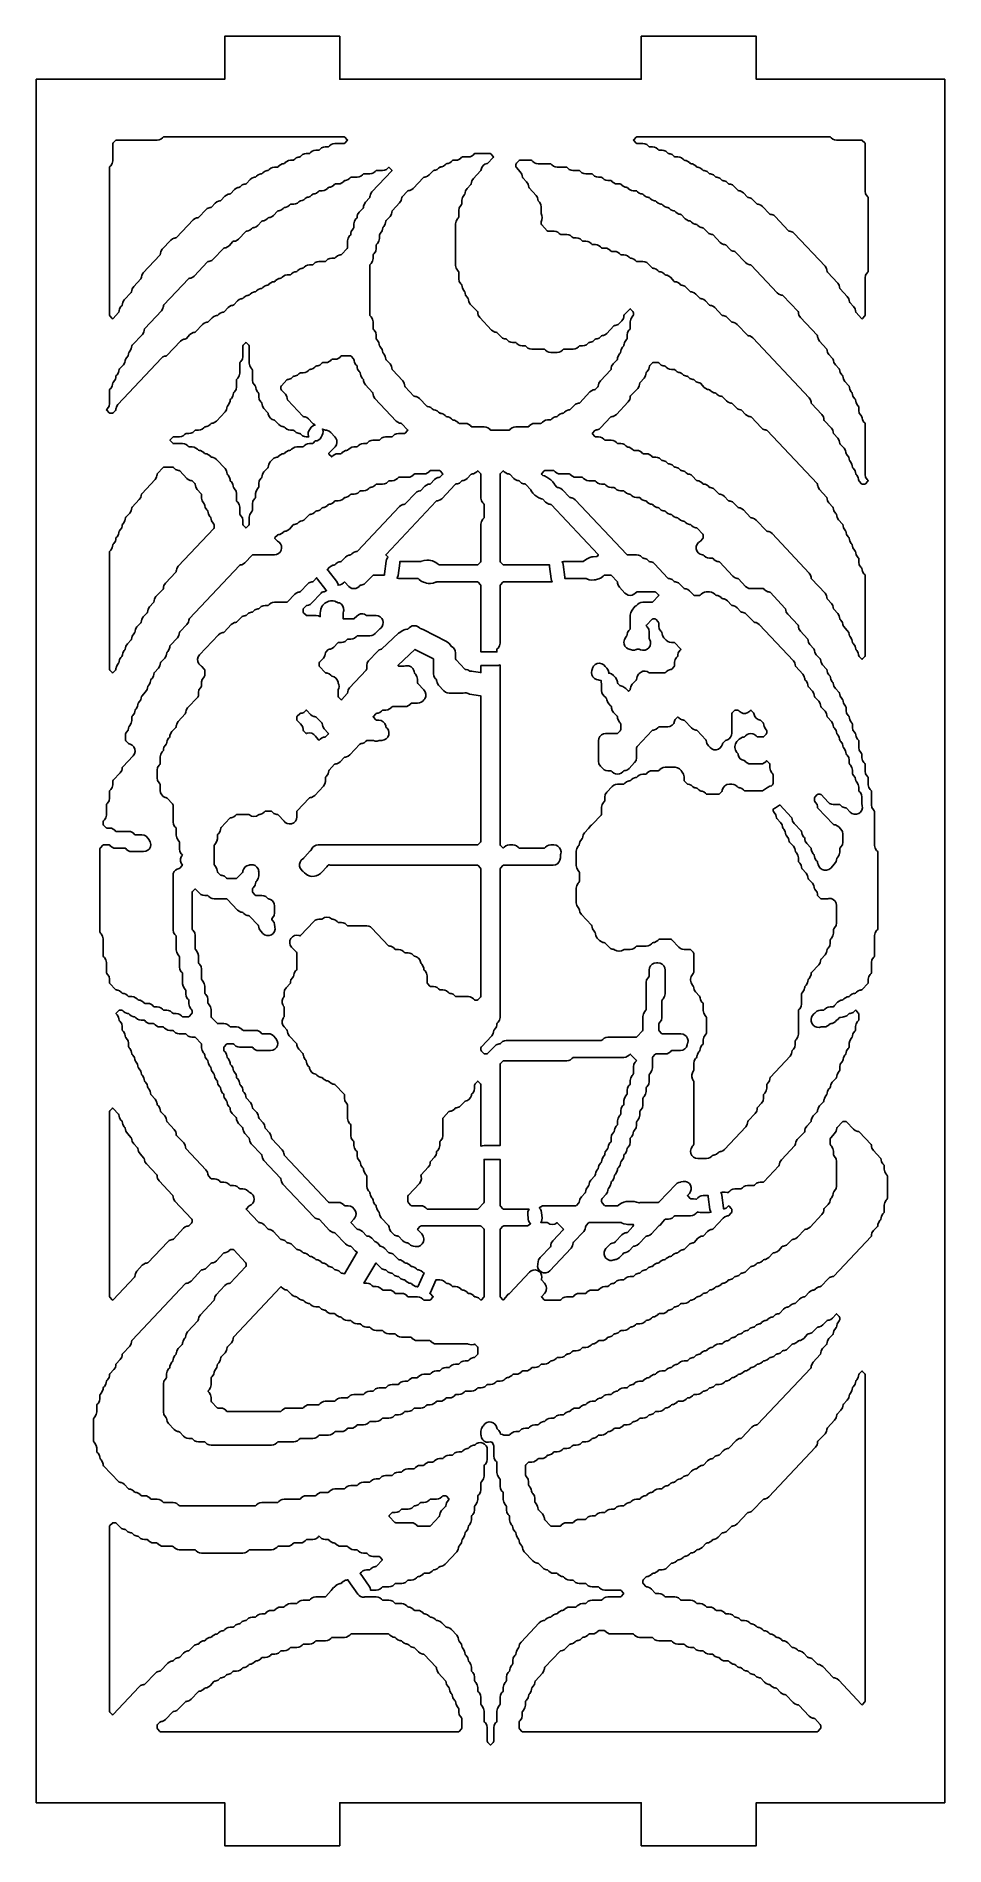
# Model space of a CAD drawing. Header units: millimetres. Extents: x 0 to 63, y 0 to 126.
import ezdxf

# ---------------------------------------------------------------- set-up
doc = ezdxf.new("R2010")
doc.units = ezdxf.units.MM
doc.layers.add('CUT', color=1, linetype='Continuous')

msp = doc.modelspace()

# ---------------------------------------------------------------- linework, layer by layer
at = {"layer": 'CUT'}
for points in [[(21.134, 126), (13.134, 126), (13.134, 123), (0, 123), (0, 3), (13.134, 3), (13.134, 0), (21.134, 0), (21.134, 3), (42.134, 3), (42.134, 0), (50.134, 0), (50.134, 3), (63.2679, 3), (63.2679, 123), (50.134, 123), (50.134, 126), (42.134, 126), (42.134, 123), (21.134, 123)], [(8.7906, 118.9224), (8.8403, 118.9752), (8.8655, 118.9956), (8.8976, 119), (21.4306, 119), (21.4628, 118.9956), (21.488, 118.9752), (21.6598, 118.7927), (21.6788, 118.7652), (21.6598, 118.7377), (21.488, 118.5552), (21.4628, 118.5348), (21.4306, 118.5304), (20.7964, 118.5304), (20.6621, 118.512), (20.5377, 118.4583), (20.4323, 118.3731), (20.3826, 118.3204), (20.3574, 118.3), (20.3253, 118.2956), (20.1332, 118.2956), (19.9989, 118.2772), (19.8745, 118.2235), (19.7691, 118.1383), (19.7194, 118.0856), (19.6942, 118.0652), (19.6621, 118.0608), (19.4699, 118.0608), (19.3357, 118.0424), (19.2113, 117.9887), (19.1059, 117.9035), (19.0562, 117.8508), (19.031, 117.8304), (18.9989, 117.826), (18.8067, 117.826), (18.6725, 117.8076), (18.5481, 117.7539), (18.4427, 117.6687), (18.393, 117.616), (18.3678, 117.5956), (18.3019, 117.5866), (18.3024, 117.5827), (18.2303, 117.5728), (18.1059, 117.5191), (18.0005, 117.4339), (17.9509, 117.3812), (17.9256, 117.3608), (17.8935, 117.3564), (17.7014, 117.3564), (17.5671, 117.338), (17.4427, 117.2843), (17.3373, 117.1991), (17.2876, 117.1464), (17.2624, 117.126), (17.1966, 117.117), (17.1971, 117.1131), (17.125, 117.1032), (17.0006, 117.0495), (16.8952, 116.9643), (16.8455, 116.9116), (16.8203, 116.8912), (16.7881, 116.8868), (16.596, 116.8868), (16.4618, 116.8684), (16.3374, 116.8147), (16.232, 116.7295), (16.1823, 116.6768), (16.1571, 116.6564), (16.0912, 116.6474), (16.0917, 116.6435), (16.0196, 116.6336), (15.8952, 116.5799), (15.7898, 116.4947), (15.7401, 116.442), (15.7149, 116.4216), (15.6491, 116.4126), (15.6496, 116.4087), (15.5775, 116.3988), (15.4531, 116.3451), (15.3477, 116.2599), (15.298, 116.2072), (15.2728, 116.1868), (15.2069, 116.1778), (15.2074, 116.1739), (15.1353, 116.164), (15.0109, 116.1103), (14.9055, 116.0251), (14.6348, 115.7376), (14.6095, 115.7172), (14.5437, 115.7082), (14.5442, 115.7043), (14.4721, 115.6944), (14.3477, 115.6407), (14.2423, 115.5555), (14.1926, 115.5028), (14.1674, 115.4824), (14.1016, 115.4734), (14.1021, 115.4695), (14.03, 115.4596), (13.9056, 115.4059), (13.8002, 115.3207), (13.5294, 115.0332), (13.5042, 115.0128), (13.4383, 115.0038), (13.4389, 114.9999), (13.3667, 114.99), (13.2424, 114.9363), (13.137, 114.8511), (12.8662, 114.5636), (12.841, 114.5432), (12.7751, 114.5342), (12.7757, 114.5303), (12.7035, 114.5204), (12.5791, 114.4667), (12.4737, 114.3815), (12.203, 114.094), (12.1778, 114.0736), (12.1119, 114.0646), (12.1124, 114.0607), (12.0403, 114.0508), (11.9159, 113.9971), (11.8105, 113.9119), (11.3187, 113.3896), (11.2935, 113.3692), (11.2276, 113.3602), (11.2282, 113.3563), (11.156, 113.3464), (11.0316, 113.2927), (10.9262, 113.2075), (9.7712, 111.9808), (9.746, 111.9604), (9.6801, 111.9514), (9.6806, 111.9475), (9.6085, 111.9376), (9.4841, 111.8839), (9.3787, 111.7987), (8.7785, 111.1612), (8.6777, 111.0028), (8.6534, 110.8754), (8.6514, 110.8758), (8.6341, 110.7853), (8.6101, 110.7475), (7.452, 109.5176), (7.3513, 109.3592), (7.327, 109.2318), (7.325, 109.2322), (7.3077, 109.1417), (7.2836, 109.1039), (6.7888, 108.5784), (6.6881, 108.42), (6.6638, 108.2926), (6.6617, 108.293), (6.6445, 108.2025), (6.6204, 108.1647), (6.1256, 107.6392), (6.0249, 107.4808), (6.0005, 107.3534), (5.9985, 107.3538), (5.9812, 107.2633), (5.9572, 107.2255), (5.9045, 107.1696), (5.8038, 107.0112), (5.7795, 106.8838), (5.7775, 106.8842), (5.7602, 106.7937), (5.7361, 106.7559), (5.3544, 106.3505), (5.3264, 106.3291), (5.2984, 106.3505), (5.1378, 106.5211), (5.1138, 106.5589), (5.1054, 106.6029), (5.1054, 116.8394), (5.1138, 116.8835), (5.1378, 116.9213), (5.1905, 116.9772), (5.2912, 117.1356), (5.3264, 117.3199), (5.3264, 118.4831), (5.3348, 118.5271), (5.3589, 118.5649), (5.5242, 118.7404), (5.5494, 118.7608), (5.5815, 118.7652), (8.4265, 118.7652), (8.5608, 118.7836), (8.6852, 118.8373)], [(57.8564, 114.864), (57.9091, 114.8081), (57.9331, 114.7702), (57.9415, 114.7262), (57.9415, 109.6553), (57.9331, 109.6113), (57.9091, 109.5735), (57.8564, 109.5176), (57.7557, 109.3592), (57.7204, 109.1748), (57.7204, 106.6029), (57.712, 106.5589), (57.688, 106.5211), (57.5274, 106.3505), (57.4994, 106.3291), (57.4714, 106.3505), (57.0897, 106.7559), (57.0656, 106.7937), (57.0483, 106.8842), (57.0463, 106.8838), (57.022, 107.0112), (56.9213, 107.1696), (56.6475, 107.4603), (56.6235, 107.4981), (56.6062, 107.5886), (56.6042, 107.5882), (56.5799, 107.7156), (56.4791, 107.874), (55.9843, 108.3995), (55.9603, 108.4373), (55.943, 108.5278), (55.941, 108.5274), (55.9166, 108.6548), (55.8159, 108.8132), (55.1, 109.5735), (55.076, 109.6113), (55.0587, 109.7018), (55.0567, 109.7014), (55.0324, 109.8288), (54.9316, 109.9872), (52.7839, 112.2683), (52.6785, 112.3535), (52.5541, 112.4072), (52.4819, 112.4171), (52.4825, 112.421), (52.4166, 112.43), (52.3914, 112.4504), (51.4574, 113.4423), (51.352, 113.5275), (51.2276, 113.5812), (51.1555, 113.5911), (51.156, 113.595), (51.0902, 113.604), (51.065, 113.6244), (50.5731, 114.1467), (50.4677, 114.2319), (50.3433, 114.2856), (50.2712, 114.2955), (50.2718, 114.2994), (50.2059, 114.3084), (50.1807, 114.3288), (49.9099, 114.6163), (49.8045, 114.7015), (49.6801, 114.7552), (49.608, 114.7651), (49.6085, 114.769), (49.5427, 114.778), (49.5175, 114.7984), (49.2467, 115.0859), (49.1413, 115.1711), (49.0169, 115.2248), (48.9448, 115.2347), (48.9453, 115.2386), (48.8795, 115.2476), (48.8542, 115.268), (48.5835, 115.5555), (48.4781, 115.6407), (48.3537, 115.6944), (48.2816, 115.7043), (48.2821, 115.7082), (48.2163, 115.7172), (48.191, 115.7376), (48.1413, 115.7903), (48.0359, 115.8755), (47.9116, 115.9292), (47.8394, 115.9391), (47.84, 115.943), (47.7741, 115.952), (47.7489, 115.9724), (47.6992, 116.0251), (47.5938, 116.1103), (47.4694, 116.164), (47.3973, 116.1739), (47.3978, 116.1778), (47.332, 116.1868), (47.3067, 116.2072), (47.2571, 116.2599), (47.1517, 116.3451), (47.0273, 116.3988), (46.9551, 116.4087), (46.9557, 116.4126), (46.8898, 116.4216), (46.8646, 116.442), (46.8149, 116.4947), (46.7095, 116.5799), (46.5851, 116.6336), (46.513, 116.6435), (46.5135, 116.6474), (46.4477, 116.6564), (46.4225, 116.6768), (46.3728, 116.7295), (46.2674, 116.8147), (46.143, 116.8684), (46.0709, 116.8783), (46.0714, 116.8822), (46.0055, 116.8912), (45.9803, 116.9116), (45.9306, 116.9643), (45.8252, 117.0495), (45.7008, 117.1032), (45.6287, 117.1131), (45.6292, 117.117), (45.5634, 117.126), (45.5382, 117.1464), (45.4885, 117.1991), (45.3831, 117.2843), (45.2587, 117.338), (45.1866, 117.3479), (45.1871, 117.3518), (45.1213, 117.3608), (45.096, 117.3812), (45.0463, 117.4339), (44.9409, 117.5191), (44.8166, 117.5728), (44.6823, 117.5912), (44.4902, 117.5912), (44.458, 117.5956), (44.4328, 117.616), (44.3831, 117.6687), (44.2777, 117.7539), (44.1533, 117.8076), (44.0812, 117.8175), (44.0817, 117.8214), (44.0159, 117.8304), (43.9907, 117.8508), (43.941, 117.9035), (43.8356, 117.9887), (43.7112, 118.0424), (43.5769, 118.0608), (43.3848, 118.0608), (43.3527, 118.0652), (43.3275, 118.0856), (43.2778, 118.1383), (43.1724, 118.2235), (43.048, 118.2772), (42.9137, 118.2956), (42.7216, 118.2956), (42.6895, 118.3), (42.6642, 118.3204), (42.6145, 118.3731), (42.5092, 118.4583), (42.3848, 118.512), (42.2505, 118.5304), (41.8373, 118.5304), (41.8052, 118.5348), (41.7799, 118.5552), (41.6081, 118.7377), (41.5891, 118.7652), (41.6081, 118.7927), (41.7799, 118.9752), (41.8052, 118.9956), (41.8373, 119), (55.2546, 119), (55.2868, 118.9956), (55.312, 118.9752), (55.3617, 118.9224), (55.4671, 118.8373), (55.5915, 118.7836), (55.7257, 118.7652), (57.4653, 118.7652), (57.4975, 118.7608), (57.5227, 118.7404), (57.688, 118.5649), (57.712, 118.5271), (57.7204, 118.4831), (57.7204, 115.2067), (57.7557, 115.0224)], [(23.2657, 110.112), (23.3184, 110.168), (23.4191, 110.3263), (23.4543, 110.5107), (23.4543, 110.7346), (23.4627, 110.7786), (23.4868, 110.8164), (23.5394, 110.8724), (23.6402, 111.0307), (23.6754, 111.2151), (23.6754, 111.439), (23.6838, 111.483), (23.7078, 111.5208), (23.7605, 111.5768), (23.8612, 111.7352), (23.8965, 111.9195), (23.8965, 112.1434), (23.9049, 112.1874), (23.9289, 112.2252), (23.9816, 112.2812), (24.0823, 112.4396), (24.1066, 112.5669), (24.1086, 112.5665), (24.1259, 112.657), (24.15, 112.6948), (24.2026, 112.7508), (24.3034, 112.9092), (24.3277, 113.0365), (24.3297, 113.0361), (24.347, 113.1266), (24.3711, 113.1645), (24.6448, 113.4552), (24.7455, 113.6136), (24.7699, 113.7409), (24.7719, 113.7405), (24.7892, 113.831), (24.8132, 113.8689), (25.308, 114.3944), (25.4087, 114.5528), (25.4331, 114.6801), (25.4351, 114.6797), (25.4524, 114.7702), (25.4764, 114.8081), (25.8628, 115.2184), (25.888, 115.2388), (25.9539, 115.2478), (25.9533, 115.2517), (26.0254, 115.2615), (26.1498, 115.3153), (26.2552, 115.4004), (26.9681, 116.1576), (26.9934, 116.178), (27.0592, 116.187), (27.0587, 116.1909), (27.1308, 116.2008), (27.2552, 116.2545), (27.3606, 116.3396), (27.6314, 116.6272), (27.6566, 116.6476), (27.7224, 116.6566), (27.7219, 116.6605), (27.794, 116.6704), (27.9184, 116.7241), (28.0238, 116.8092), (28.0735, 116.862), (28.0987, 116.8824), (28.1646, 116.8914), (28.164, 116.8953), (28.2362, 116.9052), (28.3606, 116.9589), (28.466, 117.044), (28.5156, 117.0968), (28.5409, 117.1172), (28.6067, 117.1262), (28.6062, 117.1301), (28.6783, 117.14), (28.8027, 117.1937), (28.9081, 117.2788), (28.9578, 117.3316), (28.983, 117.352), (29.0151, 117.3564), (29.2073, 117.3564), (29.3415, 117.3748), (29.4659, 117.4285), (29.5713, 117.5136), (29.621, 117.5664), (29.6462, 117.5868), (29.6784, 117.5912), (30.0916, 117.5912), (30.2258, 117.6096), (30.3502, 117.6633), (30.4556, 117.7484), (30.5053, 117.8012), (30.5305, 117.8216), (30.5626, 117.826), (31.5999, 117.826), (31.6321, 117.8216), (31.6573, 117.8012), (31.8291, 117.6187), (31.8481, 117.5912), (31.8291, 117.5636), (31.4362, 117.1464), (31.411, 117.126), (31.3986, 117.1243), (31.25, 117.0797), (31.1223, 116.9917), (31.0276, 116.8688), (30.9752, 116.7228), (30.9623, 116.6553), (30.9383, 116.6175), (30.4435, 116.092), (30.3428, 115.9336), (30.3184, 115.8063), (30.3164, 115.8066), (30.2991, 115.7161), (30.2751, 115.6783), (30.0014, 115.3876), (29.9006, 115.2292), (29.8763, 115.1019), (29.8743, 115.1022), (29.857, 115.0117), (29.8329, 114.9739), (29.7803, 114.918), (29.6796, 114.7596), (29.6443, 114.5752), (29.6443, 114.3513), (29.6359, 114.3073), (29.6119, 114.2695), (29.5592, 114.2136), (29.4585, 114.0552), (29.4233, 113.8708), (29.4233, 113.4121), (29.4148, 113.3681), (29.3908, 113.3303), (29.3381, 113.2744), (29.2374, 113.116), (29.2022, 112.9316), (29.2022, 110.0411), (29.2374, 109.8567), (29.3381, 109.6984), (29.3908, 109.6424), (29.4148, 109.6046), (29.4233, 109.5606), (29.4233, 109.1019), (29.4585, 108.9175), (29.5592, 108.7592), (29.6119, 108.7032), (29.6359, 108.6654), (29.6532, 108.5749), (29.6552, 108.5753), (29.6796, 108.4479), (29.7803, 108.2896), (29.8329, 108.2336), (29.857, 108.1958), (29.8743, 108.1053), (29.8763, 108.1057), (29.9006, 107.9783), (30.0014, 107.82), (30.054, 107.764), (30.0781, 107.7262), (30.0954, 107.6357), (30.0974, 107.6361), (30.1217, 107.5087), (30.2224, 107.3504), (30.7172, 106.8248), (30.7413, 106.787), (30.7586, 106.6965), (30.7606, 106.6969), (30.7849, 106.5695), (30.8857, 106.4111), (31.707, 105.5388), (31.8124, 105.4536), (31.9368, 105.3999), (32.0089, 105.39), (32.0084, 105.3862), (32.0742, 105.3772), (32.0994, 105.3568), (32.3702, 105.0692), (32.4756, 104.984), (32.6, 104.9303), (32.6721, 104.9204), (32.6716, 104.9166), (32.7374, 104.9076), (32.7627, 104.8872), (32.8124, 104.8344), (32.9177, 104.7492), (33.0421, 104.6955), (33.1764, 104.6771), (33.3685, 104.6771), (33.4007, 104.6728), (33.4259, 104.6524), (33.4756, 104.5996), (33.581, 104.5144), (33.7054, 104.4607), (33.8396, 104.4423), (34.0317, 104.4423), (34.0639, 104.438), (34.0891, 104.4176), (34.1388, 104.3648), (34.2442, 104.2796), (34.3686, 104.2259), (34.5028, 104.2075), (35.3582, 104.2075), (35.3903, 104.2032), (35.4155, 104.1828), (35.4652, 104.13), (35.5706, 104.0448), (35.695, 103.9911), (35.8292, 103.9727), (36.2816, 103.9727), (36.4158, 103.9911), (36.5402, 104.0448), (36.6456, 104.13), (36.6953, 104.1828), (36.7205, 104.2032), (36.7527, 104.2075), (37.3869, 104.2075), (37.5212, 104.2259), (37.6456, 104.2796), (37.751, 104.3648), (37.8007, 104.4176), (37.8259, 104.438), (37.858, 104.4423), (38.0501, 104.4423), (38.1844, 104.4607), (38.3088, 104.5144), (38.4142, 104.5996), (38.4639, 104.6524), (38.4891, 104.6728), (38.555, 104.6818), (38.5544, 104.6856), (38.6265, 104.6955), (38.7509, 104.7492), (38.8563, 104.8344), (38.906, 104.8872), (38.9312, 104.9076), (38.9971, 104.9166), (38.9966, 104.9204), (39.0687, 104.9303), (39.1931, 104.984), (39.2985, 105.0692), (39.3482, 105.122), (39.3734, 105.1424), (39.4392, 105.1514), (39.4387, 105.1552), (39.5108, 105.1651), (39.6352, 105.2188), (39.7406, 105.304), (40.2324, 105.8264), (40.2577, 105.8468), (40.3235, 105.8558), (40.323, 105.8596), (40.3951, 105.8695), (40.5195, 105.9232), (40.6249, 106.0084), (40.783, 106.1763), (40.8838, 106.3347), (40.9081, 106.4621), (40.9101, 106.4617), (40.9274, 106.5522), (40.9514, 106.59), (41.3331, 106.9954), (41.3611, 107.0168), (41.3891, 106.9954), (41.5497, 106.8248), (41.5738, 106.787), (41.5822, 106.743), (41.5822, 106.6029), (41.5738, 106.5589), (41.5497, 106.5211), (41.4971, 106.4652), (41.3964, 106.3068), (41.3611, 106.1224), (41.3611, 105.6637), (41.3527, 105.6197), (41.3287, 105.5819), (41.276, 105.526), (41.1753, 105.3676), (41.1401, 105.1832), (41.1401, 104.9593), (41.1317, 104.9153), (41.1076, 104.8775), (41.055, 104.8216), (40.9542, 104.6632), (40.9299, 104.5358), (40.9279, 104.5362), (40.9106, 104.4457), (40.8865, 104.4079), (40.8339, 104.352), (40.7332, 104.1936), (40.7088, 104.0662), (40.7068, 104.0666), (40.6895, 103.9761), (40.6655, 103.9383), (40.6128, 103.8824), (40.5121, 103.724), (40.4877, 103.5966), (40.4857, 103.597), (40.4684, 103.5065), (40.4444, 103.4687), (40.1707, 103.178), (40.0699, 103.0196), (40.0456, 102.8922), (40.0436, 102.8926), (40.0263, 102.8021), (40.0022, 102.7643), (39.2864, 102.0039), (39.1856, 101.8456), (39.1613, 101.7182), (39.1593, 101.7186), (39.142, 101.6281), (39.118, 101.5903), (38.9527, 101.4147), (38.9274, 101.3943), (38.8616, 101.3853), (38.8621, 101.3814), (38.79, 101.3716), (38.6656, 101.3178), (38.5602, 101.2327), (37.8473, 100.4755), (37.8221, 100.4551), (37.7562, 100.4461), (37.7568, 100.4422), (37.6846, 100.4324), (37.5603, 100.3786), (37.4549, 100.2935), (37.1841, 100.0059), (37.1589, 99.9855), (37.093, 99.9765), (37.0936, 99.9726), (37.0214, 99.9628), (36.897, 99.909), (36.7916, 99.8239), (36.742, 99.7711), (36.7167, 99.7507), (36.6509, 99.7417), (36.6514, 99.7378), (36.5793, 99.728), (36.4549, 99.6742), (36.3495, 99.5891), (36.2998, 99.5363), (36.2746, 99.5159), (36.2087, 99.5069), (36.2093, 99.503), (36.1371, 99.4932), (36.0128, 99.4394), (35.9074, 99.3543), (35.8577, 99.3015), (35.8324, 99.2811), (35.8003, 99.2767), (35.6082, 99.2767), (35.4739, 99.2584), (35.3495, 99.2046), (35.2441, 99.1195), (35.1945, 99.0667), (35.1692, 99.0463), (35.1371, 99.0419), (34.7239, 99.0419), (34.5896, 99.0236), (34.4652, 98.9698), (34.3599, 98.8847), (34.3102, 98.8319), (34.2849, 98.8115), (34.2528, 98.8071), (33.3975, 98.8071), (33.2632, 98.7888), (33.1388, 98.735), (33.0334, 98.6499), (32.9837, 98.5971), (32.9585, 98.5767), (32.9264, 98.5723), (31.668, 98.5723), (31.6359, 98.5767), (31.6106, 98.5971), (31.561, 98.6499), (31.4556, 98.735), (31.3312, 98.7888), (31.1969, 98.8071), (30.3416, 98.8071), (30.3094, 98.8115), (30.2842, 98.8319), (30.2345, 98.8847), (30.1291, 98.9698), (30.0047, 99.0236), (29.8705, 99.0419), (29.4573, 99.0419), (29.4252, 99.0463), (29.3999, 99.0667), (29.3502, 99.1195), (29.2448, 99.2046), (29.1205, 99.2584), (29.0483, 99.2682), (29.0489, 99.2721), (28.983, 99.2811), (28.9578, 99.3015), (28.9081, 99.3543), (28.8027, 99.4394), (28.6783, 99.4932), (28.6062, 99.503), (28.6067, 99.5069), (28.5409, 99.5159), (28.5156, 99.5363), (28.466, 99.5891), (28.3606, 99.6742), (28.2362, 99.728), (28.164, 99.7378), (28.1646, 99.7417), (28.0987, 99.7507), (28.0735, 99.7711), (28.0238, 99.8239), (27.9184, 99.909), (27.794, 99.9628), (27.7219, 99.9726), (27.7224, 99.9765), (27.6566, 99.9855), (27.6314, 100.0059), (27.5817, 100.0587), (27.4763, 100.1438), (27.3519, 100.1976), (27.2798, 100.2074), (27.2803, 100.2113), (27.2144, 100.2203), (27.1892, 100.2407), (26.6974, 100.7631), (26.592, 100.8482), (26.4676, 100.902), (26.3955, 100.9118), (26.396, 100.9157), (26.3301, 100.9247), (26.3049, 100.9451), (25.6975, 101.5903), (25.6734, 101.6281), (25.6561, 101.7186), (25.6541, 101.7182), (25.6298, 101.8456), (25.5291, 102.0039), (24.8132, 102.7643), (24.7892, 102.8021), (24.7719, 102.8926), (24.7699, 102.8922), (24.7455, 103.0196), (24.6448, 103.178), (24.3711, 103.4687), (24.347, 103.5065), (24.3297, 103.597), (24.3277, 103.5966), (24.3034, 103.724), (24.2026, 103.8824), (24.15, 103.9383), (24.1259, 103.9761), (24.1086, 104.0666), (24.1066, 104.0662), (24.0823, 104.1936), (23.9816, 104.352), (23.9289, 104.4079), (23.9049, 104.4457), (23.8876, 104.5362), (23.8856, 104.5358), (23.8612, 104.6632), (23.7605, 104.8216), (23.7078, 104.8775), (23.6838, 104.9153), (23.6754, 104.9593), (23.6754, 105.1832), (23.6402, 105.3676), (23.5394, 105.526), (23.4868, 105.5819), (23.4627, 105.6197), (23.4543, 105.6637), (23.4543, 106.1224), (23.4191, 106.3068), (23.3184, 106.4652), (23.2657, 106.5211), (23.2417, 106.5589), (23.2332, 106.6029), (23.2332, 110.0302), (23.2417, 110.0742)], [(37.1181, 116.7241), (37.2425, 116.6704), (37.3768, 116.652), (37.79, 116.652), (37.8221, 116.6476), (37.8473, 116.6272), (37.897, 116.5744), (38.0024, 116.4893), (38.1268, 116.4356), (38.261, 116.4172), (38.6742, 116.4172), (38.7064, 116.4128), (38.7316, 116.3924), (38.7813, 116.3396), (38.8867, 116.2545), (39.0111, 116.2008), (39.1453, 116.1824), (39.3375, 116.1824), (39.3696, 116.178), (39.3948, 116.1576), (39.4445, 116.1048), (39.5499, 116.0197), (39.6743, 115.9659), (39.8085, 115.9476), (40.0007, 115.9476), (40.0328, 115.9432), (40.058, 115.9228), (40.1077, 115.87), (40.2131, 115.7849), (40.3375, 115.7311), (40.4718, 115.7128), (40.6639, 115.7128), (40.696, 115.7084), (40.7212, 115.688), (40.7709, 115.6352), (40.8763, 115.5501), (41.0007, 115.4963), (41.0728, 115.4865), (41.0723, 115.4826), (41.1382, 115.4736), (41.1634, 115.4532), (41.2131, 115.4004), (41.3185, 115.3153), (41.4429, 115.2615), (41.5771, 115.2432), (41.7692, 115.2432), (41.8014, 115.2388), (41.8266, 115.2184), (41.8763, 115.1656), (41.9817, 115.0805), (42.1061, 115.0267), (42.1782, 115.0169), (42.1777, 115.013), (42.2435, 115.004), (42.2687, 114.9836), (42.3184, 114.9308), (42.4238, 114.8457), (42.5482, 114.7919), (42.6203, 114.7821), (42.6198, 114.7782), (42.6857, 114.7692), (42.7109, 114.7488), (42.7606, 114.696), (42.866, 114.6109), (42.9904, 114.5571), (43.0625, 114.5473), (43.062, 114.5434), (43.1278, 114.5344), (43.153, 114.514), (43.2027, 114.4612), (43.3081, 114.3761), (43.4325, 114.3223), (43.5046, 114.3125), (43.5041, 114.3086), (43.57, 114.2996), (43.5952, 114.2792), (43.6449, 114.2264), (43.7503, 114.1413), (43.8747, 114.0875), (43.9468, 114.0777), (43.9462, 114.0738), (44.0121, 114.0648), (44.0373, 114.0444), (44.087, 113.9916), (44.1924, 113.9065), (44.3168, 113.8527), (44.3889, 113.8429), (44.3884, 113.839), (44.4542, 113.83), (44.4795, 113.8096), (44.5292, 113.7568), (44.6346, 113.6717), (44.7589, 113.6179), (44.8311, 113.6081), (44.8305, 113.6042), (44.8964, 113.5952), (44.9216, 113.5748), (45.1924, 113.2872), (45.2978, 113.2021), (45.4222, 113.1483), (45.4943, 113.1385), (45.4937, 113.1346), (45.5596, 113.1256), (45.5848, 113.1052), (45.6345, 113.0524), (45.7399, 112.9673), (45.8643, 112.9135), (45.9364, 112.9037), (45.9359, 112.8998), (46.0017, 112.8908), (46.027, 112.8704), (46.0767, 112.8176), (46.1821, 112.7325), (46.3064, 112.6787), (46.3786, 112.6689), (46.378, 112.665), (46.4439, 112.656), (46.4691, 112.6356), (46.7399, 112.348), (46.8453, 112.2629), (46.9697, 112.2091), (47.0418, 112.1993), (47.0413, 112.1954), (47.1071, 112.1864), (47.1323, 112.166), (47.6242, 111.6436), (47.7296, 111.5585), (47.8539, 111.5047), (47.9261, 111.4949), (47.9255, 111.491), (47.9914, 111.482), (48.0166, 111.4616), (48.2874, 111.174), (48.3928, 111.0889), (48.5172, 111.0351), (48.5893, 111.0253), (48.5888, 111.0214), (48.6546, 111.0124), (48.6798, 110.992), (49.3927, 110.2348), (49.4981, 110.1497), (49.6225, 110.0959), (49.6946, 110.0861), (49.6941, 110.0822), (49.76, 110.0732), (49.7852, 110.0528), (51.6035, 108.1216), (51.7088, 108.0365), (51.8332, 107.9827), (51.9054, 107.9729), (51.9048, 107.969), (51.9707, 107.96), (51.9959, 107.9396), (53.0455, 106.8248), (53.0695, 106.787), (53.0868, 106.6965), (53.0888, 106.6969), (53.1132, 106.5695), (53.2139, 106.4111), (54.3719, 105.1812), (54.396, 105.1434), (54.4133, 105.0529), (54.4153, 105.0533), (54.4396, 104.9259), (54.5403, 104.7675), (55.0351, 104.242), (55.0592, 104.2042), (55.0765, 104.1137), (55.0785, 104.1141), (55.1028, 103.9867), (55.2035, 103.8283), (55.4773, 103.5376), (55.5013, 103.4998), (55.5186, 103.4093), (55.5206, 103.4097), (55.545, 103.2823), (55.6457, 103.1239), (55.9194, 102.8332), (55.9435, 102.7954), (55.9608, 102.7049), (55.9628, 102.7053), (55.9871, 102.5779), (56.0878, 102.4195), (56.1405, 102.3636), (56.1645, 102.3258), (56.1818, 102.2353), (56.1838, 102.2357), (56.2082, 102.1083), (56.3089, 101.9499), (56.5826, 101.6592), (56.6067, 101.6214), (56.624, 101.5309), (56.626, 101.5313), (56.6503, 101.4039), (56.7511, 101.2455), (56.8037, 101.1896), (56.8277, 101.1518), (56.845, 101.0613), (56.8471, 101.0617), (56.8714, 100.9343), (56.9721, 100.7759), (57.0248, 100.72), (57.0488, 100.6822), (57.0661, 100.5917), (57.0681, 100.5921), (57.0925, 100.4647), (57.1932, 100.3063), (57.2458, 100.2504), (57.2699, 100.2126), (57.2783, 100.1686), (57.2783, 99.9447), (57.3135, 99.7603), (57.4143, 99.6019), (57.4669, 99.546), (57.491, 99.5082), (57.5083, 99.4177), (57.5103, 99.4181), (57.5346, 99.2907), (57.6353, 99.1323), (57.688, 99.0764), (57.712, 99.0386), (57.7204, 98.9946), (57.7204, 95.4835), (57.7557, 95.2991), (57.8564, 95.1407), (57.9156, 95.0779), (57.9346, 95.0503), (57.9156, 95.0228), (57.7438, 94.8403), (57.7185, 94.8199), (57.6864, 94.8155), (57.5334, 94.8155), (57.5013, 94.8199), (57.476, 94.8403), (57.3108, 95.0158), (57.2867, 95.0537), (57.2694, 95.1442), (57.2674, 95.1438), (57.2431, 95.2711), (57.1423, 95.4295), (57.0897, 95.4854), (57.0656, 95.5233), (57.0483, 95.6138), (57.0463, 95.6134), (57.022, 95.7407), (56.9213, 95.8991), (56.8686, 95.955), (56.8446, 95.9929), (56.8273, 96.0834), (56.8253, 96.083), (56.8009, 96.2103), (56.7002, 96.3687), (56.6475, 96.4246), (56.6235, 96.4625), (56.6062, 96.553), (56.6042, 96.5526), (56.5799, 96.6799), (56.4791, 96.8383), (56.4265, 96.8942), (56.4024, 96.9321), (56.3851, 97.0226), (56.3831, 97.0222), (56.3588, 97.1495), (56.2581, 97.3079), (55.9843, 97.5987), (55.9603, 97.6365), (55.943, 97.727), (55.941, 97.7266), (55.9166, 97.8539), (55.8159, 98.0123), (55.5422, 98.3031), (55.5181, 98.3409), (55.5008, 98.4314), (55.4988, 98.431), (55.4745, 98.5584), (55.3738, 98.7167), (54.879, 99.2423), (54.8549, 99.2801), (54.8376, 99.3706), (54.8356, 99.3702), (54.8113, 99.4976), (54.7105, 99.6559), (53.9947, 100.4163), (53.9706, 100.4541), (53.9533, 100.5446), (53.9513, 100.5442), (53.927, 100.6716), (53.8263, 100.8299), (49.9099, 104.9895), (49.8045, 105.0747), (49.6801, 105.1284), (49.608, 105.1383), (49.6085, 105.1421), (49.5427, 105.1511), (49.5175, 105.1715), (48.8046, 105.9287), (48.6992, 106.0139), (48.5748, 106.0676), (48.5026, 106.0775), (48.5032, 106.0813), (48.4373, 106.0903), (48.4121, 106.1107), (48.1413, 106.3983), (48.0359, 106.4835), (47.9116, 106.5372), (47.8394, 106.5471), (47.84, 106.5509), (47.7741, 106.56), (47.7489, 106.5803), (47.2571, 107.1027), (47.1517, 107.1879), (47.0273, 107.2416), (46.9551, 107.2515), (46.9557, 107.2553), (46.8898, 107.2644), (46.8646, 107.2847), (46.5938, 107.5723), (46.4884, 107.6575), (46.3641, 107.7112), (46.2919, 107.7211), (46.2925, 107.7249), (46.2266, 107.734), (46.2014, 107.7543), (45.9306, 108.0419), (45.8252, 108.1271), (45.7008, 108.1808), (45.6287, 108.1907), (45.6292, 108.1946), (45.5634, 108.2036), (45.5382, 108.2239), (45.2674, 108.5115), (45.162, 108.5967), (45.0376, 108.6504), (44.9655, 108.6603), (44.966, 108.6642), (44.9002, 108.6732), (44.875, 108.6935), (44.8253, 108.7463), (44.7199, 108.8315), (44.5955, 108.8852), (44.5234, 108.8951), (44.5239, 108.899), (44.458, 108.908), (44.4328, 108.9283), (44.1621, 109.2159), (44.0567, 109.3011), (43.9323, 109.3548), (43.8601, 109.3647), (43.8607, 109.3686), (43.7948, 109.3776), (43.7696, 109.3979), (43.7199, 109.4507), (43.6145, 109.5359), (43.4901, 109.5896), (43.418, 109.5995), (43.4185, 109.6034), (43.3527, 109.6124), (43.3275, 109.6327), (43.2778, 109.6855), (43.1724, 109.7707), (43.048, 109.8244), (42.9759, 109.8343), (42.9764, 109.8382), (42.9105, 109.8472), (42.8853, 109.8675), (42.6145, 110.1551), (42.5092, 110.2403), (42.3848, 110.294), (42.2505, 110.3124), (41.8373, 110.3124), (41.8052, 110.3168), (41.7799, 110.3371), (41.7303, 110.3899), (41.6249, 110.4751), (41.5005, 110.5288), (41.4284, 110.5387), (41.4289, 110.5426), (41.363, 110.5516), (41.3378, 110.5719), (41.2881, 110.6247), (41.1827, 110.7099), (41.0583, 110.7636), (40.9241, 110.782), (40.732, 110.782), (40.6998, 110.7864), (40.6746, 110.8067), (40.6249, 110.8595), (40.5195, 110.9447), (40.3951, 110.9984), (40.2609, 111.0168), (40.0687, 111.0168), (40.0366, 111.0212), (40.0114, 111.0415), (39.9617, 111.0943), (39.8563, 111.1795), (39.7319, 111.2332), (39.5977, 111.2516), (39.4055, 111.2516), (39.3734, 111.256), (39.3482, 111.2763), (39.2985, 111.3291), (39.1931, 111.4143), (39.0687, 111.468), (38.9344, 111.4864), (38.7423, 111.4864), (38.7102, 111.4908), (38.6849, 111.5112), (38.6353, 111.5639), (38.5299, 111.6491), (38.4055, 111.7028), (38.2712, 111.7212), (38.0791, 111.7212), (38.047, 111.7256), (38.0217, 111.746), (37.972, 111.7987), (37.8666, 111.8839), (37.7423, 111.9376), (37.608, 111.956), (37.4159, 111.956), (37.3837, 111.9604), (37.3585, 111.9808), (37.3088, 112.0335), (37.2034, 112.1187), (37.079, 112.1724), (36.9448, 112.1908), (36.5316, 112.1908), (36.4995, 112.1952), (36.4742, 112.2156), (36.4245, 112.2683), (36.3191, 112.3535), (36.1948, 112.4072), (36.0605, 112.4256), (35.6473, 112.4256), (35.6152, 112.43), (35.5899, 112.4504), (35.2036, 112.8607), (35.1795, 112.8985), (35.1711, 112.9425), (35.1711, 113.0826), (35.1836, 113.1479), (35.2185, 113.225), (35.2384, 113.3648), (35.2185, 113.5045), (35.1836, 113.5817), (35.1711, 113.6469), (35.1711, 114.1056), (35.1359, 114.29), (35.0352, 114.4484), (34.9825, 114.5043), (34.9585, 114.5421), (34.9412, 114.6326), (34.9392, 114.6323), (34.9148, 114.7596), (34.8141, 114.918), (34.3193, 115.4435), (34.2952, 115.4813), (34.2779, 115.5718), (34.2759, 115.5715), (34.2516, 115.6988), (34.1509, 115.8572), (33.8771, 116.1479), (33.8531, 116.1857), (33.8358, 116.2762), (33.8338, 116.2759), (33.8095, 116.4032), (33.7087, 116.5616), (33.435, 116.8523), (33.411, 116.8901), (33.4025, 116.9341), (33.4025, 117.0742), (33.411, 117.1183), (33.435, 117.1561), (33.6003, 117.3316), (33.6255, 117.352), (33.6577, 117.3564), (34.4739, 117.3564), (34.506, 117.352), (34.5312, 117.3316), (34.5809, 117.2788), (34.6863, 117.1937), (34.8107, 117.14), (34.945, 117.1216), (35.8003, 117.1216), (35.8324, 117.1172), (35.8577, 117.0968), (35.9074, 117.044), (36.0128, 116.9589), (36.1371, 116.9052), (36.2714, 116.8868), (36.9057, 116.8868), (36.9378, 116.8824), (36.963, 116.862), (37.0127, 116.8092)], [(5.6326, 102.4195), (5.7333, 102.5779), (5.7577, 102.7053), (5.7597, 102.7049), (5.777, 102.7954), (5.801, 102.8332), (6.0748, 103.1239), (6.1755, 103.2823), (6.1998, 103.4097), (6.2018, 103.4093), (6.2191, 103.4998), (6.2432, 103.5376), (6.2958, 103.5935), (6.3966, 103.7519), (6.4209, 103.8793), (6.4229, 103.8789), (6.4402, 103.9694), (6.4642, 104.0072), (6.5169, 104.0631), (6.6176, 104.2215), (6.642, 104.3489), (6.644, 104.3485), (6.6613, 104.439), (6.6853, 104.4768), (7.4012, 105.2371), (7.5019, 105.3955), (7.5263, 105.5229), (7.5283, 105.5225), (7.5456, 105.613), (7.5696, 105.6508), (8.7276, 106.8807), (8.8283, 107.0391), (8.8527, 107.1665), (8.8547, 107.1661), (8.872, 107.2566), (8.896, 107.2944), (10.6088, 109.1136), (10.6341, 109.134), (10.6999, 109.143), (10.6994, 109.1469), (10.7715, 109.1567), (10.8959, 109.2105), (11.0013, 109.2956), (11.9353, 110.2876), (11.9605, 110.308), (12.0263, 110.317), (12.0258, 110.3209), (12.0979, 110.3307), (12.2223, 110.3845), (12.3277, 110.4696), (13.0406, 111.2268), (13.0658, 111.2472), (13.1317, 111.2562), (13.1312, 111.2601), (13.2033, 111.2699), (13.3277, 111.3237), (13.4331, 111.4088), (13.7038, 111.6964), (13.7291, 111.7168), (13.7949, 111.7258), (13.7944, 111.7297), (13.8665, 111.7395), (13.9909, 111.7933), (14.0963, 111.8784), (14.5881, 112.4008), (14.6133, 112.4212), (14.6792, 112.4302), (14.6787, 112.4341), (14.7508, 112.4439), (14.8752, 112.4977), (14.9806, 112.5828), (15.0303, 112.6356), (15.0555, 112.656), (15.1213, 112.665), (15.1208, 112.6689), (15.1929, 112.6787), (15.3173, 112.7325), (15.4227, 112.8176), (15.6935, 113.1052), (15.7187, 113.1256), (15.7846, 113.1346), (15.784, 113.1385), (15.8561, 113.1483), (15.9805, 113.2021), (16.0859, 113.2872), (16.1356, 113.34), (16.1608, 113.3604), (16.2267, 113.3694), (16.2262, 113.3733), (16.2983, 113.3831), (16.4227, 113.4369), (16.5281, 113.522), (16.7988, 113.8096), (16.8241, 113.83), (16.8899, 113.839), (16.8894, 113.8429), (16.9615, 113.8527), (17.0859, 113.9065), (17.1913, 113.9916), (17.241, 114.0444), (17.2662, 114.0648), (17.3321, 114.0738), (17.3315, 114.0777), (17.4036, 114.0875), (17.528, 114.1413), (17.6334, 114.2264), (17.6831, 114.2792), (17.7083, 114.2996), (17.7405, 114.304), (17.9326, 114.304), (18.0669, 114.3223), (18.1913, 114.3761), (18.2967, 114.4612), (18.3463, 114.514), (18.3716, 114.5344), (18.4374, 114.5434), (18.4369, 114.5473), (18.509, 114.5571), (18.6334, 114.6109), (18.7388, 114.696), (18.7885, 114.7488), (18.8137, 114.7692), (18.8796, 114.7782), (18.879, 114.7821), (18.9512, 114.7919), (19.0755, 114.8457), (19.1809, 114.9308), (19.2306, 114.9836), (19.2559, 115.004), (19.3217, 115.013), (19.3212, 115.0169), (19.3933, 115.0267), (19.5177, 115.0805), (19.6231, 115.1656), (19.6728, 115.2184), (19.698, 115.2388), (19.7301, 115.2432), (19.9223, 115.2432), (20.0565, 115.2615), (20.1809, 115.3153), (20.2863, 115.4004), (20.336, 115.4532), (20.3612, 115.4736), (20.4271, 115.4826), (20.4265, 115.4865), (20.4987, 115.4963), (20.623, 115.5501), (20.7284, 115.6352), (20.7781, 115.688), (20.8034, 115.7084), (20.8355, 115.7128), (21.0276, 115.7128), (21.1619, 115.7311), (21.2863, 115.7849), (21.3917, 115.87), (21.4413, 115.9228), (21.4666, 115.9432), (21.5324, 115.9522), (21.5319, 115.9561), (21.604, 115.9659), (21.7284, 116.0197), (21.8338, 116.1048), (21.8835, 116.1576), (21.9087, 116.178), (21.9408, 116.1824), (22.3541, 116.1824), (22.4883, 116.2008), (22.6127, 116.2545), (22.7181, 116.3396), (22.7678, 116.3924), (22.793, 116.4128), (22.8251, 116.4172), (23.2383, 116.4172), (23.3726, 116.4356), (23.497, 116.4893), (23.6024, 116.5744), (23.6521, 116.6272), (23.6773, 116.6476), (23.7094, 116.652), (24.1226, 116.652), (24.2569, 116.6704), (24.3813, 116.7241), (24.4867, 116.8092), (24.5317, 116.857), (24.5597, 116.8784), (24.5877, 116.857), (24.7548, 116.6795), (24.7738, 116.652), (24.7548, 116.6244), (23.3692, 115.1528), (23.2685, 114.9944), (23.2441, 114.8671), (23.2421, 114.8674), (23.2248, 114.7769), (23.2008, 114.7391), (22.9271, 114.4484), (22.8263, 114.29), (22.802, 114.1627), (22.8, 114.163), (22.7827, 114.0725), (22.7586, 114.0347), (22.4849, 113.744), (22.3842, 113.5856), (22.3599, 113.4582), (22.3578, 113.4586), (22.3405, 113.3681), (22.3165, 113.3303), (22.2639, 113.2744), (22.1631, 113.116), (22.1279, 112.9316), (22.1279, 112.7077), (22.1195, 112.6637), (22.0954, 112.6259), (22.0428, 112.57), (21.942, 112.4116), (21.9177, 112.2842), (21.9157, 112.2846), (21.8984, 112.1941), (21.8744, 112.1563), (21.8217, 112.1004), (21.721, 111.942), (21.6857, 111.7576), (21.6857, 111.2989), (21.6773, 111.2549), (21.6533, 111.2171), (21.2669, 110.8067), (21.2417, 110.7864), (21.1759, 110.7774), (21.1764, 110.7735), (21.1043, 110.7636), (20.9799, 110.7099), (20.8745, 110.6247), (20.8248, 110.5719), (20.7996, 110.5516), (20.7674, 110.5472), (20.5753, 110.5472), (20.441, 110.5288), (20.3167, 110.4751), (20.2113, 110.3899), (20.1616, 110.3371), (20.1363, 110.3168), (20.1042, 110.3124), (19.691, 110.3124), (19.5568, 110.294), (19.4324, 110.2403), (19.327, 110.1551), (19.2773, 110.1023), (19.2521, 110.082), (19.2199, 110.0776), (19.0278, 110.0776), (18.8935, 110.0592), (18.7692, 110.0055), (18.6638, 109.9203), (18.6141, 109.8675), (18.5888, 109.8472), (18.523, 109.8382), (18.5235, 109.8343), (18.4514, 109.8244), (18.327, 109.7707), (18.2216, 109.6855), (18.1719, 109.6327), (18.1467, 109.6124), (18.0808, 109.6034), (18.0814, 109.5995), (18.0093, 109.5896), (17.8849, 109.5359), (17.7795, 109.4507), (17.7298, 109.3979), (17.7046, 109.3776), (17.6724, 109.3732), (17.4803, 109.3732), (17.346, 109.3548), (17.2216, 109.3011), (17.1163, 109.2159), (17.0666, 109.1631), (17.0413, 109.1428), (16.9755, 109.1338), (16.976, 109.1299), (16.9039, 109.12), (16.7795, 109.0663), (16.6741, 108.9811), (16.6244, 108.9283), (16.5992, 108.908), (16.5333, 108.899), (16.5339, 108.8951), (16.4618, 108.8852), (16.3374, 108.8315), (16.232, 108.7463), (16.1823, 108.6935), (16.1571, 108.6732), (16.0912, 108.6642), (16.0917, 108.6603), (16.0196, 108.6504), (15.8952, 108.5967), (15.7898, 108.5115), (15.7401, 108.4587), (15.7149, 108.4384), (15.6491, 108.4294), (15.6496, 108.4255), (15.5775, 108.4156), (15.4531, 108.3619), (15.3477, 108.2767), (15.298, 108.2239), (15.2728, 108.2036), (15.2069, 108.1946), (15.2074, 108.1907), (15.1353, 108.1808), (15.0109, 108.1271), (14.9055, 108.0419), (14.8558, 107.9891), (14.8306, 107.9688), (14.7648, 107.9597), (14.7653, 107.9559), (14.6932, 107.946), (14.5688, 107.8923), (14.4634, 107.8071), (14.4137, 107.7543), (14.3885, 107.734), (14.3226, 107.7249), (14.3232, 107.7211), (14.251, 107.7112), (14.1266, 107.6575), (14.0212, 107.5723), (13.7505, 107.2847), (13.7253, 107.2644), (13.6594, 107.2553), (13.6599, 107.2515), (13.5878, 107.2416), (13.4634, 107.1879), (13.358, 107.1027), (13.0873, 106.8151), (13.062, 106.7948), (12.9962, 106.7857), (12.9967, 106.7819), (12.9246, 106.772), (12.8002, 106.7183), (12.6948, 106.6331), (12.6451, 106.5803), (12.6199, 106.56), (12.5541, 106.5509), (12.5546, 106.5471), (12.4825, 106.5372), (12.3581, 106.4835), (12.2527, 106.3983), (11.9819, 106.1107), (11.9567, 106.0903), (11.8908, 106.0813), (11.8914, 106.0775), (11.8192, 106.0676), (11.6949, 106.0139), (11.5895, 105.9287), (11.0976, 105.4063), (11.0724, 105.3859), (11.0065, 105.3769), (11.0071, 105.3731), (10.935, 105.3632), (10.8106, 105.3095), (10.7052, 105.2243), (10.4344, 104.9367), (10.4092, 104.9163), (10.3433, 104.9073), (10.3439, 104.9035), (10.2717, 104.8936), (10.1474, 104.8399), (10.042, 104.7547), (9.108, 103.7627), (9.0828, 103.7423), (9.0169, 103.7333), (9.0174, 103.7294), (8.9453, 103.7196), (8.8209, 103.6659), (8.7155, 103.5807), (5.6835, 100.3603), (5.5827, 100.202), (5.5584, 100.0746), (5.5564, 100.075), (5.5391, 99.9845), (5.515, 99.9467), (5.3498, 99.7711), (5.3245, 99.7507), (5.2924, 99.7463), (5.1394, 99.7463), (5.1073, 99.7507), (5.082, 99.7711), (4.9102, 99.9536), (4.8912, 99.9811), (4.9102, 100.0087), (4.9694, 100.0715), (5.0701, 100.2299), (5.1054, 100.4143), (5.1054, 101.3426), (5.1138, 101.3866), (5.1378, 101.4244), (5.1905, 101.4803), (5.2912, 101.6387), (5.3155, 101.7661), (5.3175, 101.7657), (5.3348, 101.8562), (5.3589, 101.894), (5.4115, 101.9499), (5.5123, 102.1083), (5.5366, 102.2357), (5.5386, 102.2353), (5.5559, 102.3258), (5.58, 102.3636)], [(17.0516, 101.3933), (17.0432, 101.4373), (17.0432, 101.5774), (17.0516, 101.6214), (17.0757, 101.6592), (17.4621, 102.0696), (17.4873, 102.0899), (17.5531, 102.099), (17.5526, 102.1028), (17.6247, 102.1127), (17.7491, 102.1664), (17.8545, 102.2516), (17.9042, 102.3044), (17.9294, 102.3247), (17.9953, 102.3338), (17.9947, 102.3376), (18.0669, 102.3475), (18.1913, 102.4012), (18.2967, 102.4864), (18.3463, 102.5392), (18.3716, 102.5595), (18.4037, 102.5639), (18.5958, 102.5639), (18.7301, 102.5823), (18.8545, 102.636), (18.9599, 102.7212), (19.0096, 102.774), (19.0348, 102.7943), (19.1006, 102.8034), (19.1001, 102.8072), (19.1722, 102.8171), (19.2966, 102.8708), (19.402, 102.956), (19.4517, 103.0088), (19.4769, 103.0291), (19.5428, 103.0382), (19.5422, 103.042), (19.6144, 103.0519), (19.7388, 103.1056), (19.8442, 103.1908), (19.8938, 103.2436), (19.9191, 103.2639), (19.9512, 103.2683), (20.1433, 103.2683), (20.2776, 103.2867), (20.402, 103.3404), (20.5074, 103.4256), (20.5571, 103.4784), (20.5823, 103.4988), (20.6144, 103.5031), (20.8065, 103.5031), (20.9408, 103.5215), (21.0652, 103.5752), (21.1706, 103.6604), (21.2203, 103.7132), (21.2455, 103.7336), (21.2776, 103.7379), (21.8728, 103.7379), (21.9049, 103.7336), (21.9301, 103.7132), (22.0954, 103.5376), (22.1195, 103.4998), (22.1368, 103.4093), (22.1388, 103.4097), (22.1631, 103.2823), (22.2639, 103.1239), (22.3165, 103.068), (22.3405, 103.0302), (22.3578, 102.9397), (22.3599, 102.9401), (22.3842, 102.8127), (22.4849, 102.6543), (22.5376, 102.5984), (22.5616, 102.5606), (22.5789, 102.4701), (22.5809, 102.4705), (22.6053, 102.3431), (22.706, 102.1847), (22.7586, 102.1288), (22.7827, 102.091), (22.8, 102.0005), (22.802, 102.0009), (22.8263, 101.8735), (22.9271, 101.7151), (23.4219, 101.1896), (23.4459, 101.1518), (23.4632, 101.0613), (23.4652, 101.0617), (23.4896, 100.9343), (23.5903, 100.7759), (25.0748, 99.1992), (25.1802, 99.114), (25.3046, 99.0603), (25.3767, 99.0504), (25.3762, 99.0465), (25.4421, 99.0375), (25.4673, 99.0172), (25.8602, 98.5999), (25.8792, 98.5723), (25.8602, 98.5448), (25.6884, 98.3623), (25.6631, 98.3419), (25.631, 98.3375), (25.2178, 98.3375), (25.0836, 98.3192), (24.9592, 98.2654), (24.8538, 98.1803), (24.8041, 98.1275), (24.7789, 98.1071), (24.7467, 98.1027), (24.3335, 98.1027), (24.1993, 98.0844), (24.0749, 98.0306), (23.9695, 97.9455), (23.9198, 97.8927), (23.8946, 97.8723), (23.8624, 97.8679), (23.4492, 97.8679), (23.315, 97.8496), (23.1906, 97.7958), (23.0852, 97.7107), (23.0355, 97.6579), (23.0103, 97.6375), (22.9781, 97.6331), (22.786, 97.6331), (22.6518, 97.6148), (22.5274, 97.561), (22.422, 97.4759), (22.3723, 97.4231), (22.3471, 97.4027), (22.3149, 97.3983), (22.1228, 97.3983), (21.9885, 97.38), (21.8642, 97.3262), (21.7588, 97.2411), (21.7091, 97.1883), (21.6838, 97.1679), (21.618, 97.1589), (21.6185, 97.155), (21.5464, 97.1452), (21.422, 97.0914), (21.3166, 97.0063), (21.2669, 96.9535), (21.2417, 96.9331), (21.2096, 96.9287), (21.0174, 96.9287), (20.8832, 96.9104), (20.7588, 96.8566), (20.6534, 96.7715), (20.6084, 96.7237), (20.5804, 96.7023), (20.5524, 96.7237), (20.3852, 96.9012), (20.3662, 96.9287), (20.3852, 96.9563), (20.8116, 97.4091), (20.9028, 97.5452), (20.9452, 97.7035), (20.9341, 97.8671), (20.8706, 98.0182), (20.7982, 98.0997), (20.8015, 98.1027), (20.5074, 98.4151), (20.402, 98.5002), (20.2776, 98.554), (20.2055, 98.5638), (20.206, 98.5677), (20.1395, 98.5768), (20.0853, 98.6002), (19.9295, 98.6394), (19.9517, 98.5919), (19.9735, 98.4685), (19.9627, 98.3436), (19.9199, 98.2259), (19.8406, 98.0733), (19.7688, 97.9706), (19.6729, 97.89), (19.5594, 97.8369), (19.436, 97.8151), (19.4261, 97.8159), (19.2773, 97.6579), (19.2521, 97.6375), (19.2199, 97.6331), (19.0278, 97.6331), (18.8935, 97.6148), (18.7692, 97.561), (18.6638, 97.4759), (18.6141, 97.4231), (18.5888, 97.4027), (18.5567, 97.3983), (18.1435, 97.3983), (18.0093, 97.38), (17.8849, 97.3262), (17.7795, 97.2411), (17.7298, 97.1883), (17.7046, 97.1679), (17.6387, 97.1589), (17.6392, 97.155), (17.5671, 97.1452), (17.4427, 97.0914), (17.3373, 97.0063), (17.2876, 96.9535), (17.2624, 96.9331), (17.1966, 96.9241), (17.1971, 96.9202), (17.125, 96.9104), (17.0006, 96.8566), (16.8952, 96.7715), (16.8455, 96.7187), (16.8203, 96.6983), (16.7544, 96.6893), (16.7549, 96.6854), (16.6828, 96.6756), (16.5584, 96.6218), (16.453, 96.5367), (16.2949, 96.3687), (16.1942, 96.2103), (16.1698, 96.083), (16.1678, 96.0834), (16.1505, 95.9929), (16.1265, 95.955), (15.8528, 95.6643), (15.752, 95.5059), (15.7277, 95.3786), (15.7257, 95.379), (15.7084, 95.2885), (15.6843, 95.2506), (15.6317, 95.1947), (15.531, 95.0363), (15.4957, 94.852), (15.4957, 94.6281), (15.4873, 94.584), (15.4633, 94.5462), (15.4106, 94.4903), (15.3099, 94.3319), (15.2747, 94.1476), (15.2747, 93.9237), (15.2663, 93.8796), (15.2422, 93.8418), (15.1896, 93.7859), (15.0888, 93.6275), (15.0536, 93.4432), (15.0536, 92.9845), (15.0452, 92.9404), (15.0211, 92.9026), (14.9685, 92.8467), (14.8678, 92.6883), (14.8325, 92.504), (14.8325, 92.0453), (14.8241, 92.0012), (14.8001, 91.9634), (14.6395, 91.7929), (14.6114, 91.7715), (14.5834, 91.7929), (14.4228, 91.9634), (14.3988, 92.0012), (14.3904, 92.0453), (14.3904, 92.2692), (14.3551, 92.4535), (14.2544, 92.6119), (14.2018, 92.6678), (14.1777, 92.7056), (14.1693, 92.7497), (14.1693, 93.2084), (14.1341, 93.3927), (14.0333, 93.5511), (13.9807, 93.607), (13.9566, 93.6448), (13.9482, 93.6889), (13.9482, 94.1476), (13.913, 94.3319), (13.8123, 94.4903), (13.7596, 94.5462), (13.7356, 94.584), (13.7183, 94.6746), (13.7163, 94.6742), (13.6919, 94.8015), (13.5912, 94.9599), (13.5385, 95.0158), (13.5145, 95.0537), (13.4972, 95.1442), (13.4952, 95.1438), (13.4709, 95.2711), (13.3701, 95.4295), (13.3175, 95.4854), (13.2934, 95.5233), (13.2761, 95.6138), (13.2741, 95.6134), (13.2498, 95.7407), (13.1491, 95.8991), (12.5488, 96.5367), (12.4434, 96.6218), (12.319, 96.6756), (12.2469, 96.6854), (12.2474, 96.6893), (12.1816, 96.6983), (12.1563, 96.7187), (12.1066, 96.7715), (12.0012, 96.8566), (11.8769, 96.9104), (11.8047, 96.9202), (11.8053, 96.9241), (11.7394, 96.9331), (11.7142, 96.9535), (11.6645, 97.0063), (11.5591, 97.0914), (11.4347, 97.1452), (11.3626, 97.155), (11.3631, 97.1589), (11.2973, 97.1679), (11.272, 97.1883), (11.2224, 97.2411), (11.117, 97.3262), (10.9926, 97.38), (10.8583, 97.3983), (10.6662, 97.3983), (10.6341, 97.4027), (10.6088, 97.4231), (10.5591, 97.4759), (10.4537, 97.561), (10.3294, 97.6148), (10.1951, 97.6331), (9.5608, 97.6331), (9.5287, 97.6375), (9.5035, 97.6579), (9.3317, 97.8404), (9.3126, 97.8679), (9.3317, 97.8955), (9.5035, 98.0779), (9.5287, 98.0983), (9.5608, 98.1027), (9.974, 98.1027), (10.1083, 98.1211), (10.2327, 98.1748), (10.3381, 98.26), (10.3878, 98.3127), (10.413, 98.3331), (10.4451, 98.3375), (10.6372, 98.3375), (10.7715, 98.3559), (10.8959, 98.4096), (11.0013, 98.4948), (11.051, 98.5475), (11.0762, 98.5679), (11.1083, 98.5723), (11.3005, 98.5723), (11.4347, 98.5907), (11.5591, 98.6444), (11.6645, 98.7296), (11.7142, 98.7824), (11.7394, 98.8027), (11.8053, 98.8117), (11.8047, 98.8156), (11.8769, 98.8255), (12.0012, 98.8792), (12.1066, 98.9644), (12.1563, 99.0172), (12.1816, 99.0375), (12.2474, 99.0465), (12.2469, 99.0504), (12.319, 99.0603), (12.4434, 99.114), (12.5488, 99.1992), (13.1491, 99.8367), (13.2498, 99.9951), (13.2741, 100.1225), (13.2761, 100.1221), (13.2934, 100.2126), (13.3175, 100.2504), (13.3701, 100.3063), (13.4709, 100.4647), (13.4952, 100.5921), (13.4972, 100.5917), (13.5145, 100.6822), (13.5385, 100.72), (13.5912, 100.7759), (13.6919, 100.9343), (13.7163, 101.0617), (13.7183, 101.0613), (13.7356, 101.1518), (13.7596, 101.1896), (13.8123, 101.2455), (13.913, 101.4039), (13.9482, 101.5883), (13.9482, 102.047), (13.9566, 102.091), (13.9807, 102.1288), (14.0333, 102.1847), (14.1341, 102.3431), (14.1693, 102.5275), (14.1693, 103.221), (14.1777, 103.265), (14.2018, 103.3028), (14.2544, 103.3587), (14.3551, 103.5171), (14.3904, 103.7015), (14.3904, 104.395), (14.3988, 104.439), (14.4228, 104.4768), (14.5834, 104.6474), (14.6114, 104.6688), (14.6395, 104.6474), (14.8001, 104.4768), (14.8241, 104.439), (14.8325, 104.395), (14.8325, 103.2319), (14.8678, 103.0475), (14.9685, 102.8891), (15.0211, 102.8332), (15.0452, 102.7954), (15.0536, 102.7514), (15.0536, 102.0579), (15.0888, 101.8735), (15.1896, 101.7151), (15.2422, 101.6592), (15.2663, 101.6214), (15.2835, 101.5309), (15.2856, 101.5313), (15.3099, 101.4039), (15.4106, 101.2455), (15.4633, 101.1896), (15.4873, 101.1518), (15.4957, 101.1078), (15.4957, 100.8839), (15.531, 100.6995), (15.6317, 100.5411), (15.6843, 100.4852), (15.7084, 100.4474), (15.7257, 100.3569), (15.7277, 100.3573), (15.752, 100.2299), (15.8528, 100.0715), (16.1265, 99.7808), (16.1505, 99.743), (16.1634, 99.6756), (16.2158, 99.5296), (16.3105, 99.4066), (16.4382, 99.3186), (16.5868, 99.274), (16.5992, 99.2723), (16.6244, 99.252), (16.8952, 98.9644), (17.0006, 98.8792), (17.125, 98.8255), (17.1971, 98.8156), (17.1966, 98.8117), (17.2624, 98.8027), (17.2876, 98.7824), (17.3373, 98.7296), (17.4427, 98.6444), (17.5671, 98.5907), (17.7014, 98.5723), (17.8935, 98.5723), (17.9256, 98.5679), (17.9509, 98.5475), (18.0005, 98.4948), (18.1059, 98.4096), (18.2303, 98.3559), (18.3024, 98.346), (18.3019, 98.3421), (18.3678, 98.3331), (18.393, 98.3127), (18.4427, 98.26), (18.5481, 98.1748), (18.6725, 98.1211), (18.8067, 98.1027), (18.9791, 98.1027), (18.957, 98.1499), (18.9352, 98.2733), (18.946, 98.3982), (18.9888, 98.5159), (19.0681, 98.6685), (19.1399, 98.7712), (19.2358, 98.8518), (19.3493, 98.9049), (19.405, 98.9147), (19.348, 98.9814), (19.2956, 99.0142), (19.2306, 99.0667), (18.9599, 99.3543), (18.8545, 99.4394), (18.7301, 99.4932), (18.658, 99.503), (18.6585, 99.5069), (18.5926, 99.5159), (18.5674, 99.5363), (17.5178, 100.6511), (17.4938, 100.6889), (17.4765, 100.7794), (17.4745, 100.779), (17.4501, 100.9064), (17.3494, 101.0647), (17.0757, 101.3555)], [(41.3695, 100.917), (41.3936, 100.9548), (41.8884, 101.4803), (41.9891, 101.6387), (42.0135, 101.7661), (42.0155, 101.7657), (42.0328, 101.8562), (42.0568, 101.894), (42.3305, 102.1847), (42.4313, 102.3431), (42.4556, 102.4705), (42.4576, 102.4701), (42.4749, 102.5606), (42.4989, 102.5984), (42.5516, 102.6543), (42.6523, 102.8127), (42.6767, 102.9401), (42.6787, 102.9397), (42.696, 103.0302), (42.72, 103.068), (42.8853, 103.2436), (42.9105, 103.2639), (42.9427, 103.2683), (43.3167, 103.2683), (43.3489, 103.2639), (43.3741, 103.2436), (43.4238, 103.1908), (43.5292, 103.1056), (43.6536, 103.0519), (43.7257, 103.042), (43.7252, 103.0382), (43.791, 103.0291), (43.8163, 103.0088), (43.8659, 102.956), (43.9713, 102.8708), (44.0957, 102.8171), (44.23, 102.7987), (44.4221, 102.7987), (44.4542, 102.7943), (44.4795, 102.774), (44.5292, 102.7212), (44.6346, 102.636), (44.7589, 102.5823), (44.8311, 102.5724), (44.8305, 102.5686), (44.8964, 102.5595), (44.9216, 102.5392), (44.9713, 102.4864), (45.0767, 102.4012), (45.2011, 102.3475), (45.2732, 102.3376), (45.2727, 102.3338), (45.3385, 102.3247), (45.3638, 102.3044), (45.4134, 102.2516), (45.5188, 102.1664), (45.6432, 102.1127), (45.7154, 102.1028), (45.7148, 102.099), (45.7807, 102.0899), (45.8059, 102.0696), (45.8556, 102.0168), (45.961, 101.9316), (46.0854, 101.8779), (46.1575, 101.868), (46.157, 101.8642), (46.2228, 101.8551), (46.248, 101.8348), (46.5188, 101.5472), (46.6242, 101.462), (46.7486, 101.4083), (46.8207, 101.3984), (46.8202, 101.3945), (46.886, 101.3855), (46.9113, 101.3652), (46.9609, 101.3124), (47.0663, 101.2272), (47.1907, 101.1735), (47.2629, 101.1636), (47.2623, 101.1597), (47.3282, 101.1507), (47.3534, 101.1304), (47.4031, 101.0776), (47.5085, 100.9924), (47.6329, 100.9387), (47.705, 100.9288), (47.7045, 100.9249), (47.7703, 100.9159), (47.7955, 100.8956), (48.0663, 100.608), (48.1717, 100.5228), (48.2961, 100.4691), (48.3682, 100.4592), (48.3677, 100.4553), (48.4335, 100.4463), (48.4588, 100.426), (48.7295, 100.1384), (48.8349, 100.0532), (48.9593, 99.9995), (49.0314, 99.9896), (49.0309, 99.9857), (49.0967, 99.9767), (49.122, 99.9564), (49.3927, 99.6688), (49.4981, 99.5836), (49.6225, 99.5299), (49.6946, 99.52), (49.6941, 99.5161), (49.76, 99.5071), (49.7852, 99.4868), (50.4981, 98.7296), (50.6035, 98.6444), (50.7279, 98.5907), (50.8, 98.5808), (50.7995, 98.5769), (50.8653, 98.5679), (50.8905, 98.5475), (54.3719, 94.85), (54.396, 94.8122), (54.4133, 94.7217), (54.4153, 94.722), (54.4396, 94.5947), (54.5403, 94.4363), (55.0351, 93.9108), (55.0592, 93.873), (55.0765, 93.7825), (55.0785, 93.7828), (55.1028, 93.6555), (55.2035, 93.4971), (55.4773, 93.2064), (55.5013, 93.1686), (55.5186, 93.0781), (55.5206, 93.0784), (55.545, 92.9511), (55.6457, 92.7927), (55.6983, 92.7368), (55.7224, 92.699), (55.7397, 92.6085), (55.7417, 92.6088), (55.766, 92.4815), (55.8668, 92.3231), (56.1405, 92.0324), (56.1645, 91.9946), (56.1818, 91.9041), (56.1838, 91.9044), (56.2082, 91.7771), (56.3089, 91.6187), (56.3616, 91.5628), (56.3856, 91.525), (56.4029, 91.4345), (56.4049, 91.4348), (56.4292, 91.3075), (56.53, 91.1491), (56.5826, 91.0932), (56.6067, 91.0554), (56.624, 90.9648), (56.626, 90.9652), (56.6503, 90.8379), (56.7511, 90.6795), (56.8037, 90.6236), (56.8277, 90.5858), (56.845, 90.4952), (56.8471, 90.4956), (56.8714, 90.3683), (56.9721, 90.2099), (57.0248, 90.154), (57.0488, 90.1162), (57.0661, 90.0256), (57.0681, 90.026), (57.0925, 89.8987), (57.1932, 89.7403), (57.2458, 89.6844), (57.2699, 89.6466), (57.2783, 89.6025), (57.2783, 89.3786), (57.3135, 89.1943), (57.4143, 89.0359), (57.4669, 88.98), (57.491, 88.9422), (57.5083, 88.8516), (57.5103, 88.852), (57.5346, 88.7247), (57.6353, 88.5663), (57.688, 88.5104), (57.712, 88.4726), (57.7204, 88.4285), (57.7204, 82.888), (57.712, 82.844), (57.688, 82.8062), (57.5274, 82.6356), (57.4994, 82.6142), (57.4714, 82.6356), (57.3108, 82.8062), (57.2867, 82.844), (57.2694, 82.9345), (57.2674, 82.9341), (57.2431, 83.0615), (57.1423, 83.2199), (57.0897, 83.2758), (57.0656, 83.3136), (57.0483, 83.4041), (57.0463, 83.4037), (57.022, 83.5311), (56.9213, 83.6895), (56.8686, 83.7454), (56.8446, 83.7832), (56.8273, 83.8737), (56.8253, 83.8733), (56.8009, 84.0007), (56.7002, 84.1591), (56.6475, 84.215), (56.6235, 84.2528), (56.6062, 84.3433), (56.6042, 84.3429), (56.5799, 84.4703), (56.4791, 84.6287), (56.2054, 84.9194), (56.1814, 84.9572), (56.1641, 85.0477), (56.162, 85.0473), (56.1377, 85.1747), (56.037, 85.3331), (55.9843, 85.389), (55.9603, 85.4268), (55.943, 85.5173), (55.941, 85.5169), (55.9166, 85.6443), (55.8159, 85.8027), (55.5422, 86.0934), (55.5181, 86.1312), (55.5008, 86.2217), (55.4988, 86.2214), (55.4745, 86.3487), (55.3738, 86.5071), (55.1, 86.7978), (55.076, 86.8356), (55.0587, 86.9261), (55.0567, 86.9258), (55.0324, 87.0531), (54.9316, 87.2115), (53.9947, 88.2066), (53.9706, 88.2444), (53.9533, 88.3349), (53.9513, 88.3346), (53.927, 88.4619), (53.8263, 88.6203), (51.2363, 91.3711), (51.131, 91.4562), (51.0066, 91.5099), (50.9344, 91.5198), (50.935, 91.5237), (50.8691, 91.5327), (50.8439, 91.5531), (50.131, 92.3103), (50.0256, 92.3954), (49.9012, 92.4491), (49.8291, 92.459), (49.8296, 92.4629), (49.7638, 92.4719), (49.7385, 92.4923), (49.2467, 93.0147), (49.1413, 93.0998), (49.0169, 93.1535), (48.9448, 93.1634), (48.9453, 93.1673), (48.8795, 93.1763), (48.8542, 93.1967), (48.5835, 93.4843), (48.4781, 93.5694), (48.3537, 93.6231), (48.2816, 93.633), (48.2821, 93.6369), (48.2163, 93.6459), (48.191, 93.6663), (47.9203, 93.9539), (47.8149, 94.039), (47.6905, 94.0928), (47.6184, 94.1026), (47.6189, 94.1065), (47.553, 94.1155), (47.5278, 94.1359), (47.2571, 94.4235), (47.1517, 94.5086), (47.0273, 94.5624), (46.9551, 94.5722), (46.9557, 94.5761), (46.8898, 94.5851), (46.8646, 94.6055), (46.8149, 94.6583), (46.7095, 94.7434), (46.5851, 94.7972), (46.513, 94.807), (46.5135, 94.8109), (46.4477, 94.8199), (46.4225, 94.8403), (46.3728, 94.8931), (46.2674, 94.9782), (46.143, 95.032), (46.0709, 95.0418), (46.0714, 95.0457), (46.0055, 95.0547), (45.9803, 95.0751), (45.7096, 95.3627), (45.6042, 95.4478), (45.4798, 95.5016), (45.4076, 95.5114), (45.4082, 95.5153), (45.3423, 95.5243), (45.3171, 95.5447), (45.2674, 95.5975), (45.162, 95.6826), (45.0376, 95.7364), (44.9655, 95.7462), (44.966, 95.7501), (44.9002, 95.7591), (44.875, 95.7795), (44.8253, 95.8323), (44.7199, 95.9174), (44.5955, 95.9712), (44.5234, 95.981), (44.5239, 95.9849), (44.458, 95.9939), (44.4328, 96.0143), (44.3831, 96.0671), (44.2777, 96.1522), (44.1533, 96.206), (44.0812, 96.2158), (44.0817, 96.2197), (44.0159, 96.2287), (43.9907, 96.2491), (43.941, 96.3019), (43.8356, 96.387), (43.7112, 96.4408), (43.6391, 96.4506), (43.6396, 96.4545), (43.5737, 96.4635), (43.5485, 96.4839), (43.4988, 96.5367), (43.3934, 96.6218), (43.269, 96.6756), (43.1348, 96.6939), (42.9427, 96.6939), (42.9105, 96.6983), (42.8853, 96.7187), (42.8356, 96.7715), (42.7302, 96.8566), (42.6058, 96.9104), (42.4716, 96.9287), (42.2795, 96.9287), (42.2473, 96.9331), (42.2221, 96.9535), (42.1724, 97.0063), (42.067, 97.0914), (41.9426, 97.1452), (41.8084, 97.1635), (41.6162, 97.1635), (41.5841, 97.1679), (41.5589, 97.1883), (41.5092, 97.2411), (41.4038, 97.3262), (41.2794, 97.38), (41.2073, 97.3898), (41.2078, 97.3937), (41.142, 97.4027), (41.1167, 97.4231), (41.067, 97.4759), (40.9616, 97.561), (40.8373, 97.6148), (40.703, 97.6331), (40.5109, 97.6331), (40.4787, 97.6375), (40.4535, 97.6579), (40.4038, 97.7107), (40.2984, 97.7958), (40.174, 97.8496), (40.0398, 97.8679), (39.6266, 97.8679), (39.5945, 97.8723), (39.5692, 97.8927), (39.5195, 97.9455), (39.4141, 98.0306), (39.2898, 98.0844), (39.1555, 98.1027), (38.9634, 98.1027), (38.9312, 98.1071), (38.906, 98.1275), (38.7342, 98.31), (38.7152, 98.3375), (38.7342, 98.3651), (38.906, 98.5475), (38.9312, 98.5679), (38.9971, 98.5769), (38.9966, 98.5808), (39.0687, 98.5907), (39.1931, 98.6444), (39.2985, 98.7296), (40.0114, 99.4868), (40.0366, 99.5071), (40.1025, 99.5161), (40.1019, 99.52), (40.174, 99.5299), (40.2984, 99.5836), (40.4038, 99.6688), (41.2252, 100.5411), (41.3259, 100.6995), (41.3502, 100.8269), (41.3522, 100.8265)], [(5.9981, 91.9946), (6.0221, 92.0324), (6.0748, 92.0883), (6.1755, 92.2467), (6.1998, 92.374), (6.2018, 92.3737), (6.2191, 92.4642), (6.2432, 92.502), (6.5169, 92.7927), (6.6176, 92.9511), (6.642, 93.0784), (6.644, 93.0781), (6.6613, 93.1686), (6.6853, 93.2064), (7.1801, 93.7319), (7.2808, 93.8903), (7.3052, 94.0176), (7.3072, 94.0173), (7.3245, 94.1078), (7.3485, 94.1456), (8.2855, 95.1407), (8.3862, 95.2991), (8.4105, 95.4264), (8.4125, 95.4261), (8.4298, 95.5166), (8.4539, 95.5544), (8.8403, 95.9647), (8.8655, 95.9851), (8.8976, 95.9895), (9.4928, 95.9895), (9.5249, 95.9851), (9.5501, 95.9647), (9.5998, 95.912), (9.7052, 95.8268), (9.8296, 95.7731), (9.9017, 95.7632), (9.9012, 95.7593), (9.967, 95.7503), (9.9923, 95.7299), (10.4841, 95.2076), (10.5895, 95.1224), (10.7139, 95.0687), (10.786, 95.0588), (10.7855, 95.0549), (10.8513, 95.0459), (10.8766, 95.0255), (11.0418, 94.85), (11.0659, 94.8122), (11.0832, 94.7217), (11.0852, 94.722), (11.1095, 94.5947), (11.2103, 94.4363), (11.484, 94.1456), (11.508, 94.1078), (11.5164, 94.0638), (11.5164, 93.8399), (11.5517, 93.6555), (11.6524, 93.4971), (11.7051, 93.4412), (11.7291, 93.4034), (11.7464, 93.3129), (11.7484, 93.3132), (11.7727, 93.1859), (11.8735, 93.0275), (11.9261, 92.9716), (11.9502, 92.9338), (11.9675, 92.8433), (11.9695, 92.8436), (11.9938, 92.7163), (12.0945, 92.5579), (12.1472, 92.502), (12.1712, 92.4642), (12.1885, 92.3737), (12.1906, 92.374), (12.2149, 92.2467), (12.3156, 92.0883), (12.3683, 92.0324), (12.3923, 91.9946), (12.4007, 91.9506), (12.4007, 91.8104), (12.3923, 91.7664), (12.3683, 91.7286), (9.8838, 89.0899), (9.7831, 88.9315), (9.7588, 88.8042), (9.7568, 88.8045), (9.7395, 88.714), (9.7154, 88.6762), (8.9995, 87.9159), (8.8988, 87.7575), (8.8745, 87.6302), (8.8725, 87.6305), (8.8552, 87.54), (8.8311, 87.5022), (8.3363, 86.9767), (8.2356, 86.8183), (8.2113, 86.691), (8.2093, 86.6913), (8.192, 86.6008), (8.1679, 86.563), (7.8942, 86.2723), (7.7935, 86.1139), (7.7691, 85.9865), (7.7671, 85.9869), (7.7498, 85.8964), (7.7258, 85.8586), (7.452, 85.5679), (7.3513, 85.4095), (7.327, 85.2821), (7.325, 85.2825), (7.3077, 85.192), (7.2836, 85.1542), (7.0099, 84.8635), (6.9092, 84.7051), (6.8848, 84.5777), (6.8828, 84.5781), (6.8655, 84.4876), (6.8415, 84.4498), (6.7888, 84.3939), (6.6881, 84.2355), (6.6638, 84.1081), (6.6617, 84.1085), (6.6445, 84.018), (6.6204, 83.9802), (6.3467, 83.6895), (6.246, 83.5311), (6.2216, 83.4037), (6.2196, 83.4041), (6.2023, 83.3136), (6.1783, 83.2758), (6.1256, 83.2199), (6.0249, 83.0615), (6.0005, 82.9341), (5.9985, 82.9345), (5.9812, 82.844), (5.9572, 82.8062), (5.9045, 82.7503), (5.8038, 82.5919), (5.7795, 82.4645), (5.7775, 82.4649), (5.7602, 82.3744), (5.7361, 82.3366), (5.6835, 82.2807), (5.5827, 82.1223), (5.5584, 81.9949), (5.5564, 81.9953), (5.5391, 81.9048), (5.515, 81.867), (5.3544, 81.6964), (5.3264, 81.675), (5.2984, 81.6964), (5.1378, 81.867), (5.1138, 81.9048), (5.1054, 81.9488), (5.1054, 90.0722), (5.1138, 90.1162), (5.1378, 90.154), (5.1905, 90.2099), (5.2912, 90.3683), (5.3155, 90.4956), (5.3175, 90.4952), (5.3348, 90.5858), (5.3589, 90.6236), (5.4115, 90.6795), (5.5123, 90.8379), (5.5366, 90.9652), (5.5386, 90.9648), (5.5559, 91.0554), (5.58, 91.0932), (5.6326, 91.1491), (5.7333, 91.3075), (5.7577, 91.4348), (5.7597, 91.4345), (5.777, 91.525), (5.801, 91.5628), (5.8537, 91.6187), (5.9544, 91.7771), (5.9788, 91.9044), (5.9808, 91.9041)], [(32.1612, 57.3378), (32.262, 57.4962), (32.2972, 57.6805), (32.2972, 68.0009), (32.3056, 68.0449), (32.3296, 68.0827), (32.4949, 68.2582), (32.5202, 68.2786), (32.5523, 68.283), (35.9976, 68.283), (36.1521, 68.3075), (36.2914, 68.3785), (36.4021, 68.4891), (36.4731, 68.6285), (36.4976, 68.783), (36.4976, 68.9401), (36.5152, 69.0322), (36.5286, 69.0627), (36.545, 69.2139), (36.5153, 69.363), (36.4421, 69.4963), (36.3322, 69.6015), (36.1958, 69.6687), (36.0455, 69.6918), (35.8292, 69.6918), (35.695, 69.6735), (35.5706, 69.6197), (35.4652, 69.5346), (35.4155, 69.4818), (35.3903, 69.4614), (35.3582, 69.457), (33.6577, 69.457), (33.6255, 69.4614), (33.6003, 69.4818), (33.5506, 69.5346), (33.4452, 69.6197), (33.3208, 69.6735), (33.1866, 69.6918), (32.9553, 69.6918), (32.8211, 69.6735), (32.6967, 69.6197), (32.5913, 69.5346), (32.5463, 69.4868), (32.5183, 69.4654), (32.4902, 69.4868), (32.3296, 69.6574), (32.3056, 69.6952), (32.2972, 69.7392), (32.2972, 82.1727), (32.2871, 82.2255), (32.2003, 82.1896), (32.0761, 82.1732), (30.9708, 82.1732), (30.9708, 81.7161), (30.9662, 81.6851), (30.9349, 81.6859), (30.4418, 81.7722), (30.344, 81.7796), (30.2393, 81.7771), (30.2063, 81.781), (30.193, 81.7916), (30.046, 81.8732), (29.9326, 81.8926), (29.9331, 81.8969), (29.8673, 81.9059), (29.8421, 81.9262), (29.2346, 82.5714), (29.2106, 82.6092), (29.2022, 82.6532), (29.2022, 83.053), (29.1817, 83.1945), (29.1221, 83.3245), (29.0281, 83.4322), (28.9074, 83.5089), (28.9029, 83.5102), (28.8667, 83.5866), (28.74, 83.7359), (28.5789, 83.8472), (26.9519, 84.682), (26.7675, 84.7478), (26.7413, 84.75), (26.6974, 84.7966), (26.592, 84.8818), (26.4676, 84.9355), (26.3333, 84.9539), (26.3232, 84.9539), (26.1889, 84.9355), (26.0645, 84.8818), (25.9591, 84.7966), (25.9094, 84.7439), (25.8842, 84.7235), (25.8184, 84.7145), (25.8185, 84.7133), (25.6932, 84.6926), (25.6262, 84.6569), (25.5775, 84.6403), (25.4737, 84.591), (25.3092, 84.4881), (25.2316, 84.4282), (24.0787, 83.3427), (24.0409, 83.3187), (24.0336, 83.3173), (23.8867, 83.2644), (23.7634, 83.1689), (23.1481, 82.5155), (23.0474, 82.3571), (23.0122, 82.1727), (23.0122, 81.9488), (23.0038, 81.9048), (22.9797, 81.867), (21.8217, 80.6371), (21.721, 80.4787), (21.6966, 80.3513), (21.6946, 80.3517), (21.6773, 80.2612), (21.6533, 80.2234), (21.2716, 79.818), (21.2436, 79.7966), (21.2156, 79.818), (21.055, 79.9886), (21.0309, 80.0264), (21.0225, 80.0704), (21.0225, 80.4453), (21.035, 80.5105), (21.0699, 80.5877), (21.0898, 80.7275), (21.0699, 80.8672), (21.035, 80.9444), (21.0181, 81.033), (20.9657, 81.179), (20.871, 81.302), (20.7433, 81.39), (20.5947, 81.4346), (20.5823, 81.4363), (20.5571, 81.4566), (20.5074, 81.5094), (20.402, 81.5946), (20.2776, 81.6483), (20.2055, 81.6582), (20.206, 81.6621), (20.1401, 81.6711), (20.1149, 81.6914), (19.7286, 82.1018), (19.7045, 82.1396), (19.6961, 82.1836), (19.6961, 82.3237), (19.7045, 82.3677), (19.7286, 82.4055), (20.0023, 82.6963), (20.103, 82.8546), (20.1273, 82.982), (20.1294, 82.9816), (20.1467, 83.0721), (20.1707, 83.1099), (20.336, 83.2855), (20.3612, 83.3059), (20.4271, 83.3149), (20.4265, 83.3188), (20.4987, 83.3286), (20.623, 83.3824), (20.7284, 83.4675), (20.9992, 83.7551), (21.0244, 83.7755), (21.0566, 83.7799), (21.2487, 83.7799), (21.3829, 83.7982), (21.5073, 83.852), (21.6127, 83.9371), (21.6624, 83.9899), (21.6876, 84.0103), (21.7198, 84.0147), (21.9119, 84.0147), (22.0462, 84.033), (22.1705, 84.0868), (22.2759, 84.1719), (22.3256, 84.2247), (22.3509, 84.2451), (22.383, 84.2495), (23.2383, 84.2495), (23.3726, 84.2678), (23.497, 84.3216), (23.6024, 84.4067), (23.8731, 84.6943), (23.9381, 84.7468), (23.9905, 84.7796), (24.0888, 84.8946), (24.1482, 85.0337), (24.1633, 85.1843), (24.1327, 85.3324), (24.0591, 85.4646), (23.9494, 85.5688), (23.8135, 85.6354), (23.664, 85.6583), (23.0462, 85.6583), (23.0141, 85.6627), (22.9992, 85.6747), (22.8707, 85.75), (22.7257, 85.7841), (22.5771, 85.774), (22.4381, 85.7205), (22.3209, 85.6285), (22.1512, 85.4483), (22.126, 85.4279), (22.0939, 85.4235), (21.4197, 85.4235), (21.3858, 85.4289), (21.3804, 85.4628), (21.3804, 85.8537), (21.3948, 85.945), (21.4134, 86.0038), (21.4095, 86.168), (21.3527, 86.322), (21.249, 86.4494), (21.1096, 86.5362), (21.0264, 86.5555), (20.9132, 86.6051), (20.9113, 86.6009), (20.789, 86.6516), (20.6779, 86.6737), (20.4828, 86.6737), (20.3718, 86.6516), (20.1915, 86.5769), (20.0974, 86.514), (19.9594, 86.3761), (19.8965, 86.2819), (19.8219, 86.1017), (19.79, 85.9414), (19.7804, 85.8438), (19.7804, 85.6061), (19.7759, 85.5764), (19.7406, 85.59), (19.666, 85.6308), (19.5025, 85.6583), (18.8458, 85.6583), (18.8137, 85.6627), (18.7885, 85.6831), (18.6232, 85.8586), (18.5991, 85.8964), (18.5907, 85.9404), (18.5907, 86.0805), (18.5991, 86.1245), (18.6232, 86.1624), (18.7885, 86.3379), (18.8137, 86.3583), (18.8796, 86.3673), (18.879, 86.3712), (18.9512, 86.381), (19.0755, 86.4348), (19.1809, 86.5199), (19.8398, 87.2197), (19.8843, 87.2842), (19.8936, 87.2867), (19.9184, 87.2974), (19.9849, 87.3065), (19.9844, 87.3104), (20.0565, 87.3202), (20.1809, 87.374), (20.2217, 87.4069), (20.1741, 87.4522), (19.5767, 88.1919), (19.5185, 88.2872), (19.3313, 88.0884), (19.2868, 88.0239), (19.2775, 88.0215), (19.2527, 88.0108), (19.1862, 88.0017), (19.1867, 87.9978), (19.1146, 87.9879), (18.9902, 87.9342), (18.8848, 87.849), (18.393, 87.3267), (18.3678, 87.3063), (18.3019, 87.2973), (18.3024, 87.2934), (18.2303, 87.2835), (18.1059, 87.2298), (18.0005, 87.1446), (17.5087, 86.6223), (17.4835, 86.6019), (17.4513, 86.5975), (16.596, 86.5975), (16.4618, 86.5791), (16.3374, 86.5254), (16.232, 86.4402), (16.1823, 86.3875), (16.1571, 86.3671), (16.1249, 86.3627), (15.9328, 86.3627), (15.7985, 86.3443), (15.6741, 86.2906), (15.5688, 86.2054), (15.5191, 86.1527), (15.4938, 86.1323), (15.428, 86.1233), (15.4285, 86.1194), (15.3564, 86.1095), (15.232, 86.0558), (15.1266, 85.9706), (15.0769, 85.9179), (15.0517, 85.8975), (14.9858, 85.8885), (14.9864, 85.8846), (14.9142, 85.8747), (14.7899, 85.821), (14.6845, 85.7358), (14.6348, 85.6831), (14.6095, 85.6627), (14.5437, 85.6537), (14.5442, 85.6498), (14.4721, 85.6399), (14.3477, 85.5862), (14.2423, 85.501), (13.9716, 85.2135), (13.9463, 85.1931), (13.8805, 85.1841), (13.881, 85.1802), (13.8089, 85.1703), (13.6845, 85.1166), (13.5791, 85.0314), (13.0873, 84.5091), (13.062, 84.4887), (12.9962, 84.4797), (12.9967, 84.4758), (12.9246, 84.4659), (12.8002, 84.4122), (12.6948, 84.327), (11.3745, 82.9247), (11.2824, 82.7867), (11.2405, 82.6262), (11.2534, 82.4609), (11.3197, 82.3088), (11.4322, 82.1868), (11.4563, 82.1739), (11.5445, 82.1065), (11.7051, 81.9359), (11.7291, 81.8981), (11.7375, 81.8541), (11.7375, 81.4792), (11.7291, 81.4352), (11.7051, 81.3974), (11.6466, 81.3353), (11.5584, 81.2058), (11.5146, 81.0553), (11.5175, 80.9623), (11.5164, 80.9623), (11.5164, 80.7748), (11.508, 80.7308), (11.484, 80.693), (11.4313, 80.6371), (11.3306, 80.4787), (11.2954, 80.2943), (11.2954, 80.0704), (11.287, 80.0264), (11.2629, 79.9886), (10.547, 79.2283), (10.4463, 79.0699), (10.422, 78.9425), (10.42, 78.9429), (10.4027, 78.8524), (10.3786, 78.8146), (9.8838, 78.2891), (9.7831, 78.1307), (9.7588, 78.0033), (9.7568, 78.0037), (9.7395, 77.9132), (9.7154, 77.8754), (9.4417, 77.5847), (9.341, 77.4263), (9.3166, 77.2989), (9.3146, 77.2993), (9.2973, 77.2088), (9.2733, 77.171), (9.2206, 77.1151), (9.1199, 76.9567), (9.0955, 76.8293), (9.0935, 76.8297), (9.0762, 76.7392), (9.0522, 76.7014), (8.9995, 76.6455), (8.8988, 76.4871), (8.8745, 76.3597), (8.8725, 76.3601), (8.8552, 76.2696), (8.8311, 76.2318), (8.7785, 76.1759), (8.6777, 76.0175), (8.6425, 75.8331), (8.6425, 75.3744), (8.6341, 75.3304), (8.6101, 75.2926), (8.5574, 75.2367), (8.4567, 75.0783), (8.4214, 74.8939), (8.4214, 74.3514), (8.4567, 74.167), (8.5574, 74.0086), (8.6101, 73.9527), (8.6341, 73.9149), (8.6425, 73.8709), (8.6425, 73.4724), (8.667, 73.3179), (8.738, 73.1785), (8.8486, 73.0679), (8.988, 72.9969), (9.0317, 72.99), (9.0815, 72.9731), (9.1127, 72.9493), (9.4943, 72.5439), (9.5184, 72.5061), (9.5268, 72.4621), (9.5268, 71.299), (9.562, 71.1146), (9.6628, 70.9562), (9.7154, 70.9003), (9.7395, 70.8625), (9.7479, 70.8185), (9.7479, 70.3598), (9.7831, 70.1754), (9.8838, 70.017), (9.9365, 69.9611), (9.9605, 69.9233), (9.9689, 69.8793), (9.9689, 69.4206), (10.0042, 69.2362), (10.1049, 69.0778), (10.1641, 69.015), (10.1831, 68.9874), (10.1426, 68.9287), (10.1457, 68.9266), (10.0956, 68.8541), (10.0508, 68.7105), (10.0508, 68.56), (10.0956, 68.4163), (10.1457, 68.3438), (10.1426, 68.3417), (10.1831, 68.283), (10.1641, 68.2555), (9.9923, 68.073), (9.967, 68.0526), (9.959, 68.0515), (9.8216, 68.0121), (9.7009, 67.9354), (9.6069, 67.8276), (9.5472, 67.6977), (9.5268, 67.5561), (9.5268, 63.7853), (9.562, 63.601), (9.6628, 63.4426), (9.7154, 63.3867), (9.7395, 63.3489), (9.7479, 63.3049), (9.7479, 62.3765), (9.7831, 62.1922), (9.8838, 62.0338), (9.9365, 61.9779), (9.9605, 61.9401), (9.9689, 61.896), (9.9689, 61.2025), (10.0042, 61.0182), (10.1049, 60.8598), (10.1576, 60.8039), (10.1816, 60.7661), (10.19, 60.722), (10.19, 60.0285), (10.2252, 59.8442), (10.326, 59.6858), (10.3786, 59.6299), (10.4027, 59.5921), (10.4111, 59.548), (10.4111, 59.3241), (10.4463, 59.1398), (10.547, 58.9814), (10.5997, 58.9255), (10.6237, 58.8876), (10.6322, 58.8436), (10.6322, 58.6197), (10.6674, 58.4354), (10.7681, 58.277), (10.8208, 58.2211), (10.8448, 58.1832), (10.8532, 58.1392), (10.8532, 57.9991), (10.8448, 57.9551), (10.8208, 57.9173), (10.6555, 57.7418), (10.6303, 57.7214), (10.5981, 57.717), (10.224, 57.717), (10.1919, 57.7214), (10.1667, 57.7418), (10.117, 57.7945), (10.0116, 57.8797), (9.8872, 57.9334), (9.753, 57.9518), (9.5608, 57.9518), (9.5287, 57.9562), (9.5035, 57.9766), (9.4538, 58.0293), (9.3484, 58.1145), (9.224, 58.1682), (9.0897, 58.1866), (8.8976, 58.1866), (8.8655, 58.191), (8.8403, 58.2114), (8.7906, 58.2641), (8.6852, 58.3493), (8.5608, 58.403), (8.4265, 58.4214), (8.2344, 58.4214), (8.2023, 58.4258), (8.177, 58.4462), (8.1273, 58.4989), (8.022, 58.5841), (7.8976, 58.6378), (7.7633, 58.6562), (7.5712, 58.6562), (7.539, 58.6606), (7.5138, 58.681), (7.4641, 58.7337), (7.3587, 58.8189), (7.2343, 58.8726), (7.1622, 58.8825), (7.1628, 58.8864), (7.0969, 58.8954), (7.0717, 58.9158), (7.022, 58.9685), (6.9166, 59.0537), (6.7922, 59.1074), (6.658, 59.1258), (6.4658, 59.1258), (6.4337, 59.1302), (6.4085, 59.1506), (6.3588, 59.2033), (6.2534, 59.2885), (6.129, 59.3422), (6.0569, 59.3521), (6.0574, 59.356), (5.9915, 59.365), (5.9663, 59.3854), (5.9166, 59.4381), (5.8112, 59.5233), (5.6868, 59.577), (5.6147, 59.5869), (5.6153, 59.5908), (5.5494, 59.5998), (5.5242, 59.6202), (5.1378, 60.0305), (5.1138, 60.0683), (5.1054, 60.1123), (5.1054, 60.3362), (5.0701, 60.5206), (4.9694, 60.679), (4.9167, 60.7349), (4.8927, 60.7727), (4.8843, 60.8167), (4.8843, 61.5103), (4.8491, 61.6946), (4.7483, 61.853), (4.6957, 61.9089), (4.6716, 61.9467), (4.6632, 61.9907), (4.6632, 63.1539), (4.628, 63.3382), (4.5273, 63.4966), (4.4746, 63.5525), (4.4506, 63.5903), (4.4421, 63.6343), (4.4421, 69.4097), (4.4506, 69.4537), (4.4746, 69.4915), (4.6399, 69.667), (4.6651, 69.6874), (4.6972, 69.6918), (5.0713, 69.6918), (5.1035, 69.6874), (5.1287, 69.667), (5.1784, 69.6143), (5.2838, 69.5291), (5.4082, 69.4754), (5.5424, 69.457), (6.1767, 69.457), (6.2088, 69.4526), (6.234, 69.4322), (6.2837, 69.3795), (6.3891, 69.2943), (6.5135, 69.2406), (6.6478, 69.2222), (7.4793, 69.2222), (7.6338, 69.2467), (7.7732, 69.3177), (7.8838, 69.4283), (7.9548, 69.5677), (7.9793, 69.7222), (7.9793, 69.7283), (7.9441, 69.9126), (7.8433, 70.071), (7.7907, 70.127), (7.7668, 70.1646), (7.6552, 70.2883), (7.5091, 70.3685), (7.3449, 70.3962), (6.908, 70.3962), (6.8758, 70.4006), (6.8506, 70.421), (6.8009, 70.4738), (6.6955, 70.5589), (6.5711, 70.6127), (6.4369, 70.631), (5.5815, 70.631), (5.5494, 70.6354), (5.5242, 70.6558), (5.4745, 70.7086), (5.3691, 70.7937), (5.2447, 70.8475), (5.1104, 70.8658), (4.9183, 70.8658), (4.8862, 70.8702), (4.861, 70.8906), (4.6957, 71.0662), (4.6716, 71.104), (4.6632, 71.148), (4.6632, 71.2881), (4.6716, 71.3321), (4.6957, 71.3699), (4.7483, 71.4258), (4.8491, 71.5842), (4.8843, 71.7686), (4.8843, 72.4621), (4.8927, 72.5061), (4.9167, 72.5439), (4.9694, 72.5998), (5.0701, 72.7582), (5.1054, 72.9426), (5.1054, 73.4013), (5.1138, 73.4453), (5.1378, 73.4831), (5.1905, 73.539), (5.2912, 73.6974), (5.3264, 73.8818), (5.3264, 74.1057), (5.3348, 74.1497), (5.3589, 74.1875), (5.8537, 74.713), (5.9544, 74.8714), (5.9788, 74.9988), (5.9808, 74.9984), (5.9981, 75.0889), (6.0221, 75.1267), (6.7499, 75.8997), (6.8418, 76.0372), (6.8838, 76.1972), (6.8714, 76.3621), (6.8058, 76.5139), (6.6943, 76.6361), (6.549, 76.7151), (6.4791, 76.7269), (6.435, 76.7418), (6.4038, 76.7656), (6.2432, 76.9362), (6.2191, 76.974), (6.2107, 77.018), (6.2107, 77.3929), (6.2191, 77.4369), (6.2432, 77.4747), (6.2958, 77.5306), (6.3966, 77.689), (6.4209, 77.8164), (6.4229, 77.816), (6.4402, 77.9065), (6.4642, 77.9443), (6.5169, 78.0002), (6.6176, 78.1586), (6.6529, 78.343), (6.6529, 78.5669), (6.6613, 78.6109), (6.6853, 78.6487), (6.738, 78.7046), (6.8387, 78.863), (6.863, 78.9904), (6.865, 78.99), (6.8823, 79.0805), (6.9064, 79.1183), (6.959, 79.1743), (7.0598, 79.3326), (7.0841, 79.46), (7.0861, 79.4596), (7.1034, 79.5501), (7.1275, 79.5879), (7.1801, 79.6439), (7.2808, 79.8022), (7.3052, 79.9296), (7.3072, 79.9292), (7.3245, 80.0197), (7.3485, 80.0575), (7.6223, 80.3483), (7.723, 80.5066), (7.7473, 80.634), (7.7493, 80.6336), (7.7666, 80.7241), (7.7907, 80.7619), (7.8433, 80.8179), (7.9441, 80.9762), (7.9684, 81.1036), (7.9704, 81.1032), (7.9877, 81.1937), (8.0117, 81.2315), (8.0644, 81.2875), (8.1651, 81.4458), (8.1895, 81.5732), (8.1915, 81.5728), (8.2088, 81.6633), (8.2328, 81.7011), (8.5065, 81.9919), (8.6073, 82.1502), (8.6316, 82.2776), (8.6336, 82.2772), (8.6509, 82.3677), (8.675, 82.4055), (8.9487, 82.6963), (9.0494, 82.8546), (9.0738, 82.982), (9.0758, 82.9816), (9.0931, 83.0721), (9.1171, 83.1099), (9.1698, 83.1659), (9.2705, 83.3242), (9.2948, 83.4516), (9.2968, 83.4512), (9.3141, 83.5417), (9.3382, 83.5795), (9.833, 84.1051), (9.9337, 84.2635), (9.958, 84.3908), (9.9601, 84.3904), (9.9773, 84.4809), (10.0014, 84.5187), (10.4962, 85.0443), (10.5969, 85.2027), (10.6213, 85.33), (10.6233, 85.3296), (10.6406, 85.4201), (10.6646, 85.458), (14.146, 89.1555), (14.1712, 89.1759), (14.2371, 89.1849), (14.2365, 89.1888), (14.3086, 89.1987), (14.433, 89.2524), (14.5384, 89.3375), (15.0303, 89.8599), (15.0555, 89.8803), (15.0876, 89.8847), (16.5897, 89.8847), (16.7392, 89.9076), (16.8751, 89.9742), (16.9848, 90.0783), (17.0584, 90.2105), (17.089, 90.3587), (17.0739, 90.5093), (17.0145, 90.6484), (16.9162, 90.7634), (16.8638, 90.7962), (16.7988, 90.8487), (16.627, 91.0312), (16.608, 91.0587), (16.627, 91.0862), (16.7988, 91.2687), (16.8241, 91.2891), (16.8899, 91.2981), (16.8894, 91.302), (16.9615, 91.3119), (17.0859, 91.3656), (17.1913, 91.4508), (17.241, 91.5035), (17.2662, 91.5239), (17.3321, 91.5329), (17.3315, 91.5368), (17.4036, 91.5467), (17.528, 91.6004), (17.6334, 91.6856), (17.9042, 91.9731), (17.9294, 91.9935), (17.9953, 92.0025), (17.9947, 92.0064), (18.0669, 92.0163), (18.1913, 92.07), (18.2967, 92.1552), (18.3463, 92.2079), (18.3716, 92.2283), (18.4374, 92.2373), (18.4369, 92.2412), (18.509, 92.2511), (18.6334, 92.3048), (18.7388, 92.39), (19.0096, 92.6775), (19.0348, 92.6979), (19.1006, 92.7069), (19.1001, 92.7108), (19.1722, 92.7207), (19.2966, 92.7744), (19.402, 92.8596), (19.4517, 92.9123), (19.4769, 92.9327), (19.5428, 92.9417), (19.5422, 92.9456), (19.6144, 92.9555), (19.7388, 93.0092), (19.8442, 93.0944), (19.8938, 93.1471), (19.9191, 93.1675), (19.9849, 93.1765), (19.9844, 93.1804), (20.0565, 93.1903), (20.1809, 93.244), (20.2863, 93.3292), (20.336, 93.3819), (20.3612, 93.4023), (20.4271, 93.4113), (20.4265, 93.4152), (20.4987, 93.4251), (20.623, 93.4788), (20.7284, 93.564), (20.7781, 93.6167), (20.8034, 93.6371), (20.8355, 93.6415), (21.0276, 93.6415), (21.1619, 93.6599), (21.2863, 93.7136), (21.3917, 93.7988), (21.4413, 93.8515), (21.4666, 93.8719), (21.5324, 93.8809), (21.5319, 93.8848), (21.604, 93.8947), (21.7284, 93.9484), (21.8338, 94.0336), (21.8835, 94.0863), (21.9087, 94.1067), (21.9408, 94.1111), (22.133, 94.1111), (22.2672, 94.1295), (22.3916, 94.1832), (22.497, 94.2684), (22.5467, 94.3211), (22.5719, 94.3415), (22.6041, 94.3459), (22.7962, 94.3459), (22.9304, 94.3643), (23.0548, 94.418), (23.1602, 94.5032), (23.2099, 94.5559), (23.2351, 94.5763), (23.301, 94.5853), (23.3005, 94.5892), (23.3726, 94.5991), (23.497, 94.6528), (23.6024, 94.738), (23.6521, 94.7907), (23.6773, 94.8111), (23.7094, 94.8155), (24.1226, 94.8155), (24.2569, 94.8339), (24.3813, 94.8876), (24.4867, 94.9728), (24.5363, 95.0255), (24.5616, 95.0459), (24.5937, 95.0503), (24.7858, 95.0503), (24.9201, 95.0687), (25.0445, 95.1224), (25.1499, 95.2076), (25.1996, 95.2603), (25.2248, 95.2807), (25.2569, 95.2851), (25.8912, 95.2851), (26.0254, 95.3035), (26.1498, 95.3572), (26.2552, 95.4424), (26.3049, 95.4951), (26.3301, 95.5155), (26.3623, 95.5199), (26.9966, 95.5199), (27.1308, 95.5383), (27.2552, 95.592), (27.3606, 95.6772), (27.4103, 95.7299), (27.4355, 95.7503), (27.4676, 95.7547), (28.0628, 95.7547), (28.0949, 95.7503), (28.1202, 95.7299), (28.292, 95.5475), (28.311, 95.5199), (28.292, 95.4924), (28.1202, 95.3099), (28.0949, 95.2895), (28.0291, 95.2805), (28.0296, 95.2766), (27.9575, 95.2668), (27.8331, 95.213), (27.7277, 95.1279), (27.4569, 94.8403), (27.4317, 94.8199), (27.3659, 94.8109), (27.3664, 94.807), (27.2943, 94.7972), (27.1699, 94.7434), (27.0645, 94.6583), (26.7937, 94.3707), (26.7685, 94.3503), (26.7026, 94.3413), (26.7032, 94.3374), (26.6311, 94.3276), (26.5067, 94.2738), (26.4013, 94.1887), (25.6884, 93.4315), (25.6631, 93.4111), (25.5973, 93.4021), (25.5978, 93.3982), (25.5257, 93.3883), (25.4013, 93.3346), (25.2959, 93.2495), (22.3723, 90.1443), (22.3471, 90.1239), (22.2812, 90.1149), (22.2817, 90.111), (22.2096, 90.1011), (22.0852, 90.0474), (21.9798, 89.9622), (21.9301, 89.9095), (21.9049, 89.8891), (21.8391, 89.8801), (21.8396, 89.8762), (21.7675, 89.8663), (21.6431, 89.8126), (21.5377, 89.7274), (21.2669, 89.4399), (21.2417, 89.4195), (21.1759, 89.4105), (21.1764, 89.4066), (21.1043, 89.3967), (20.9799, 89.343), (20.8745, 89.2578), (20.8248, 89.2051), (20.7996, 89.1847), (20.7337, 89.1757), (20.7342, 89.1718), (20.6621, 89.1619), (20.5377, 89.1082), (20.4323, 89.023), (20.2677, 88.8482), (20.3235, 88.7951), (20.9209, 88.0554), (20.9863, 87.9485), (21.0217, 87.8283), (21.0231, 87.7715), (21.0276, 87.7715), (21.1619, 87.7898), (21.2863, 87.8436), (21.3917, 87.9287), (21.4367, 87.9765), (21.4647, 87.9979), (21.4927, 87.9765), (21.7588, 87.6939), (21.8642, 87.6088), (21.9885, 87.555), (22.1228, 87.5367), (22.133, 87.5367), (22.2672, 87.555), (22.3916, 87.6088), (22.497, 87.6939), (22.5467, 87.7467), (22.5719, 87.7671), (22.6378, 87.7761), (22.6372, 87.78), (22.7094, 87.7898), (22.8338, 87.8436), (22.9392, 87.9287), (23.431, 88.4511), (23.4562, 88.4715), (23.4883, 88.4759), (24.2495, 88.4759), (24.2492, 88.5732), (24.3601, 89.4396), (24.3921, 89.5608), (24.4543, 89.6695), (24.4989, 89.7144), (24.3645, 89.8571), (24.3455, 89.8847), (24.3645, 89.9122), (27.8524, 93.6167), (27.8777, 93.6371), (27.9435, 93.6461), (27.943, 93.65), (28.0151, 93.6599), (28.1395, 93.7136), (28.2449, 93.7988), (29.1789, 94.7907), (29.2041, 94.8111), (29.2699, 94.8201), (29.2694, 94.824), (29.3415, 94.8339), (29.4659, 94.8876), (29.5713, 94.9728), (29.621, 95.0255), (29.6462, 95.0459), (29.7121, 95.0549), (29.7115, 95.0588), (29.7837, 95.0687), (29.9081, 95.1224), (30.0135, 95.2076), (30.2842, 95.4951), (30.3094, 95.5155), (30.3753, 95.5245), (30.3748, 95.5284), (30.4469, 95.5383), (30.5713, 95.592), (30.6767, 95.6772), (30.7217, 95.725), (30.7497, 95.7464), (30.7777, 95.725), (30.9383, 95.5544), (30.9623, 95.5166), (30.9708, 95.4726), (30.9708, 93.8399), (31.006, 93.6555), (31.1067, 93.4971), (31.1594, 93.4412), (31.1834, 93.4034), (31.1918, 93.3594), (31.1918, 92.5149), (31.1834, 92.4708), (31.1594, 92.433), (31.1067, 92.3771), (31.006, 92.2187), (30.9708, 92.0344), (30.9708, 89.4624), (30.9623, 89.4184), (30.9383, 89.3806), (30.773, 89.2051), (30.7478, 89.1847), (30.7157, 89.1803), (28.0796, 89.1803), (28.0465, 89.185), (28.0209, 89.2067), (27.9886, 89.2432), (27.8332, 89.3611), (27.6862, 89.4326), (27.5943, 89.4666), (27.4576, 89.5025), (27.3608, 89.5179), (27.1976, 89.5277), (27.0044, 89.5012), (26.8369, 89.4433), (26.8008, 89.4264), (26.7391, 89.4151), (25.312, 89.4151), (25.3123, 89.3178), (25.2014, 88.4514), (25.1694, 88.3302), (25.1256, 88.2537), (25.2178, 88.2411), (26.5665, 88.2411), (26.5997, 88.2364), (26.6252, 88.2147), (26.6576, 88.1782), (26.813, 88.0603), (26.96, 87.9888), (27.0519, 87.9547), (27.1886, 87.9189), (27.2854, 87.9035), (27.4485, 87.8937), (27.6418, 87.9202), (27.8093, 87.9781), (27.8453, 87.995), (27.907, 88.0063), (30.7157, 88.0063), (30.7478, 88.0019), (30.773, 87.9815), (30.9383, 87.806), (30.9623, 87.7682), (30.9708, 87.7241), (30.9708, 83.1332), (32.0761, 83.1332), (32.0761, 83.2629), (32.0845, 83.3069), (32.1086, 83.3447), (32.1612, 83.4007), (32.262, 83.559), (32.2972, 83.7434), (32.2972, 87.7241), (32.3056, 87.7682), (32.3296, 87.806), (32.4949, 87.9815), (32.5202, 88.0019), (32.5523, 88.0063), (35.8394, 88.0063), (35.9316, 88.0189), (35.8878, 88.0954), (35.8558, 88.2166), (35.7449, 89.083), (35.7452, 89.1803), (32.5523, 89.1803), (32.5202, 89.1847), (32.4949, 89.2051), (32.3296, 89.3806), (32.3056, 89.4184), (32.2972, 89.4624), (32.2972, 95.4726), (32.3056, 95.5166), (32.3296, 95.5544), (32.4902, 95.725), (32.5183, 95.7464), (32.5463, 95.725), (32.5913, 95.6772), (32.6967, 95.592), (32.8211, 95.5383), (32.8932, 95.5284), (32.8927, 95.5245), (32.9585, 95.5155), (32.9837, 95.4951), (33.2545, 95.2076), (33.3599, 95.1224), (33.4843, 95.0687), (33.5564, 95.0588), (33.5559, 95.0549), (33.6217, 95.0459), (33.6469, 95.0255), (33.6966, 94.9728), (33.802, 94.8876), (33.9264, 94.8339), (33.9985, 94.824), (33.998, 94.8201), (34.0639, 94.8111), (34.0891, 94.7907), (34.4488, 94.4087), (34.4708, 94.3432), (34.5791, 94.1801), (34.726, 94.0506), (35.0004, 93.8661), (35.1757, 93.779), (35.2832, 93.7573), (35.4652, 93.564), (35.5706, 93.4788), (35.695, 93.4251), (35.7671, 93.4152), (35.7666, 93.4113), (35.8324, 93.4023), (35.8577, 93.3819), (39.1245, 89.9122), (39.1435, 89.8847), (39.1245, 89.8571), (39.0733, 89.8028), (39.037, 89.7765), (38.9936, 89.7655), (38.7811, 89.7527), (38.6843, 89.7373), (38.5476, 89.7014), (38.4557, 89.6674), (38.3087, 89.5959), (38.1533, 89.478), (38.1209, 89.4415), (38.0954, 89.4198), (38.0622, 89.4151), (36.7135, 89.4151), (36.6213, 89.4025), (36.6651, 89.326), (36.6971, 89.2048), (36.808, 88.3384), (36.8077, 88.2411), (38.2348, 88.2411), (38.2966, 88.2298), (38.3326, 88.2129), (38.5001, 88.155), (38.6934, 88.1285), (38.8565, 88.1383), (38.9533, 88.1537), (39.09, 88.1895), (39.1819, 88.2236), (39.3289, 88.2951), (39.4843, 88.413), (39.5167, 88.4495), (39.5422, 88.4712), (39.5754, 88.4759), (40.0007, 88.4759), (40.0328, 88.4715), (40.058, 88.4511), (40.4444, 88.0408), (40.4684, 88.003), (40.4857, 87.9124), (40.4877, 87.9128), (40.5121, 87.7855), (40.6128, 87.6271), (40.992, 87.2243), (41.0974, 87.1392), (41.2218, 87.0854), (41.356, 87.0671), (41.3662, 87.0671), (41.5005, 87.0854), (41.6249, 87.1392), (41.7303, 87.2243), (41.7799, 87.2771), (41.8052, 87.2975), (41.8373, 87.3019), (43.0957, 87.3019), (43.1278, 87.2975), (43.153, 87.2771), (43.3248, 87.0946), (43.3439, 87.0671), (43.3248, 87.0395), (42.932, 86.6223), (42.9067, 86.6019), (42.8746, 86.5975), (42.2403, 86.5975), (42.1061, 86.5791), (41.9817, 86.5254), (41.8763, 86.4402), (41.8266, 86.3875), (41.7654, 86.338), (41.7092, 86.303), (41.6117, 86.1909), (41.5497, 86.0934), (41.4971, 86.0375), (41.3964, 85.8791), (41.3611, 85.6947), (41.3611, 84.7664), (41.3527, 84.7224), (41.3287, 84.6846), (41.276, 84.6287), (41.1753, 84.4703), (41.151, 84.3429), (41.1489, 84.3433), (41.1317, 84.2528), (41.1076, 84.215), (41.055, 84.1591), (40.9542, 84.0007), (40.919, 83.8163), (40.919, 83.8024), (40.9394, 83.6608), (40.9991, 83.5309), (41.0931, 83.4231), (41.2138, 83.3464), (41.3512, 83.307), (41.3599, 83.3058), (41.3839, 83.2954), (41.5145, 83.259), (41.65, 83.259), (41.7805, 83.2954), (41.8045, 83.3058), (41.8373, 83.3103), (41.9903, 83.3103), (42.0231, 83.3058), (42.0825, 83.2801), (42.236, 83.2411), (42.394, 83.2521), (42.5407, 83.312), (42.6613, 83.4147), (42.7436, 83.55), (42.7796, 83.7043), (42.7654, 83.862), (42.7027, 84.0075), (42.696, 84.018), (42.6876, 84.062), (42.6876, 84.5207), (42.6523, 84.7051), (42.5516, 84.8635), (42.4924, 84.9263), (42.4734, 84.9539), (42.4924, 84.9814), (42.8853, 85.3987), (42.9105, 85.4191), (42.9427, 85.4235), (43.0957, 85.4235), (43.1278, 85.4191), (43.153, 85.3987), (43.3183, 85.2232), (43.3424, 85.1853), (43.3508, 85.1413), (43.3508, 84.9174), (43.386, 84.7331), (43.4867, 84.5747), (43.5394, 84.5187), (43.5634, 84.4809), (43.5807, 84.3904), (43.5827, 84.3908), (43.6071, 84.2635), (43.7078, 84.1051), (43.8659, 83.9371), (43.9713, 83.852), (44.0957, 83.7982), (44.23, 83.7799), (44.4221, 83.7799), (44.4542, 83.7755), (44.4795, 83.7551), (44.8723, 83.3378), (44.8914, 83.3103), (44.8723, 83.2827), (44.8132, 83.2199), (44.7124, 83.0615), (44.6881, 82.9341), (44.6861, 82.9345), (44.6688, 82.844), (44.6448, 82.8062), (44.5921, 82.7503), (44.4914, 82.5919), (44.4561, 82.4075), (44.4561, 82.1836), (44.4477, 82.1396), (44.4237, 82.1018), (44.2584, 81.9262), (44.2332, 81.9059), (44.1673, 81.8969), (44.1678, 81.893), (44.0957, 81.8831), (43.9713, 81.8294), (43.8659, 81.7442), (43.8163, 81.6914), (43.791, 81.6711), (43.7589, 81.6667), (42.7216, 81.6667), (42.6895, 81.6711), (42.6746, 81.6831), (42.5461, 81.7584), (42.4011, 81.7925), (42.2525, 81.7824), (42.1134, 81.7289), (41.9963, 81.6369), (41.9392, 81.5763), (41.8385, 81.4179), (41.8142, 81.2905), (41.8122, 81.2909), (41.7949, 81.2004), (41.7708, 81.1626), (41.4971, 80.8719), (41.3964, 80.7135), (41.372, 80.5861), (41.37, 80.5865), (41.3527, 80.496), (41.3287, 80.4582), (41.2866, 80.4135), (41.2594, 80.3925), (41.231, 80.4118), (41.0611, 80.5718), (40.9835, 80.6316), (40.8449, 80.7183), (40.7146, 80.7677), (40.716, 80.7719), (40.6406, 80.7976), (40.6095, 80.8213), (40.5093, 80.9278), (40.4853, 80.9656), (40.468, 81.0561), (40.466, 81.0557), (40.4416, 81.1831), (40.3409, 81.3415), (40.1975, 81.4937), (40.0677, 81.5928), (39.9128, 81.6447), (39.864, 81.6444), (39.8674, 81.6898), (39.8253, 81.8494), (39.7335, 81.9865), (39.625, 82.1018), (39.6245, 82.1026), (39.5179, 82.2223), (39.379, 82.3022), (39.2219, 82.3339), (39.0628, 82.3144), (38.9181, 82.2455), (38.8027, 82.1344), (38.7283, 81.9925), (38.7254, 81.9749), (38.7252, 81.975), (38.6829, 81.8392), (38.6603, 81.6854), (38.686, 81.5321), (38.7575, 81.3941), (38.868, 81.2847), (39.0067, 81.2146), (39.1398, 81.1936), (39.2093, 81.1701), (39.339, 81.1492), (39.3461, 81.053), (39.3451, 81.0528), (39.3468, 81.0442), (39.3476, 81.0329), (39.35, 81.0273), (39.3715, 80.9149), (39.3715, 80.4346), (39.3934, 80.2882), (39.4572, 80.1547), (39.5573, 80.0457), (39.6159, 79.9983), (39.6746, 79.9359), (39.6934, 79.9098), (39.7047, 79.8796), (39.725, 79.7917), (39.805, 79.6138), (39.8999, 79.4807), (39.9643, 79.4068), (40.0308, 79.3443), (40.0525, 79.3166), (40.0574, 79.2476), (40.0552, 79.2135), (40.0977, 79.0559), (40.1887, 78.9203), (40.4444, 78.6487), (40.4684, 78.6109), (40.4857, 78.5204), (40.4877, 78.5208), (40.5121, 78.3934), (40.6128, 78.235), (40.6655, 78.1791), (40.6895, 78.1413), (40.6979, 78.0973), (40.6979, 77.7224), (40.6895, 77.6784), (40.6655, 77.6406), (40.5002, 77.465), (40.4749, 77.4446), (40.4428, 77.4403), (39.6504, 77.4403), (39.4959, 77.4158), (39.3565, 77.3448), (39.2459, 77.2341), (39.1749, 77.0948), (39.1504, 76.9403), (39.1504, 75.5254), (39.1856, 75.341), (39.2864, 75.1826), (39.4445, 75.0147), (39.5499, 74.9295), (39.6743, 74.8758), (39.8085, 74.8574), (40.0007, 74.8574), (40.0328, 74.853), (40.058, 74.8327), (40.1077, 74.7799), (40.2131, 74.6947), (40.3375, 74.641), (40.4718, 74.6226), (40.4819, 74.6226), (40.6162, 74.641), (40.7406, 74.6947), (40.846, 74.7799), (40.8957, 74.8327), (40.9209, 74.853), (40.9867, 74.8621), (40.9862, 74.8659), (41.0583, 74.8758), (41.1827, 74.9295), (41.2881, 75.0147), (41.6673, 75.4174), (41.768, 75.5758), (41.8033, 75.7602), (41.8033, 76.4537), (41.8117, 76.4977), (41.8357, 76.5355), (42.8853, 77.6503), (42.9105, 77.6707), (42.9764, 77.6797), (42.9759, 77.6835), (43.048, 77.6934), (43.1724, 77.7471), (43.2778, 77.8323), (43.3275, 77.8851), (43.3527, 77.9055), (43.3848, 77.9099), (43.9619, 77.9099), (44.1313, 77.9394), (44.2806, 78.0245), (44.3923, 78.1552), (44.4531, 78.316), (44.4645, 78.3761), (44.4886, 78.4139), (44.6492, 78.5845), (44.6772, 78.6059), (44.7052, 78.5845), (44.7502, 78.5367), (44.8556, 78.4515), (44.98, 78.3978), (45.0521, 78.388), (45.0516, 78.3841), (45.1175, 78.3751), (45.1427, 78.3547), (45.6345, 77.8323), (45.7399, 77.7471), (45.8643, 77.6934), (45.9364, 77.6835), (45.9359, 77.6797), (46.0017, 77.6707), (46.027, 77.6503), (46.6344, 77.0051), (46.6584, 76.9673), (46.6757, 76.8768), (46.6778, 76.8772), (46.7021, 76.7498), (46.8028, 76.5914), (46.9219, 76.465), (47.0455, 76.3693), (47.1927, 76.3165), (47.3489, 76.3117), (47.499, 76.3554), (47.6283, 76.4433), (47.7241, 76.5668), (47.7771, 76.7139), (47.7806, 76.7325), (47.8047, 76.7703), (47.97, 76.9459), (47.9952, 76.9663), (48.0032, 76.9673), (48.1406, 77.0068), (48.2613, 77.0835), (48.3553, 77.1913), (48.415, 77.3212), (48.4354, 77.4627), (48.4354, 78.8017), (48.4438, 78.8457), (48.4679, 78.8835), (48.6332, 79.0591), (48.6584, 79.0795), (48.6905, 79.0839), (48.8435, 79.0839), (48.8757, 79.0795), (48.9009, 79.0591), (48.9557, 79.0009), (49.0847, 78.9023), (49.2385, 78.8503), (49.4009, 78.8503), (49.5547, 78.9023), (49.6838, 79.0009), (49.7338, 79.0541), (49.7619, 79.0755), (49.7899, 79.0541), (49.9505, 78.8835), (49.9745, 78.8457), (49.9874, 78.7783), (50.0398, 78.6323), (50.1344, 78.5094), (50.2622, 78.4214), (50.4108, 78.3768), (50.4232, 78.3751), (50.4484, 78.3547), (50.6137, 78.1791), (50.6377, 78.1413), (50.655, 78.0508), (50.657, 78.0512), (50.6814, 77.9238), (50.7821, 77.7654), (50.8348, 77.7095), (50.8588, 77.6717), (50.8672, 77.6277), (50.8672, 77.4876), (50.8588, 77.4436), (50.8348, 77.4058), (50.6695, 77.2302), (50.6443, 77.2098), (50.6121, 77.2055), (50.238, 77.2055), (50.2059, 77.2098), (50.1807, 77.2302), (50.131, 77.283), (50.0256, 77.3682), (49.9012, 77.4219), (49.767, 77.4403), (49.7568, 77.4403), (49.6225, 77.4219), (49.4981, 77.3682), (49.3927, 77.283), (49.343, 77.2302), (49.3178, 77.2098), (49.252, 77.2008), (49.2525, 77.197), (49.1804, 77.1871), (49.056, 77.1334), (48.9506, 77.0482), (48.7925, 76.8803), (48.6917, 76.7219), (48.6565, 76.5375), (48.6565, 76.4646), (48.6917, 76.2802), (48.7925, 76.1218), (48.8451, 76.0659), (48.8692, 76.0281), (48.882, 75.9607), (48.9345, 75.8147), (49.0291, 75.6918), (49.1568, 75.6038), (49.3054, 75.5591), (49.3178, 75.5575), (49.343, 75.5371), (49.3927, 75.4843), (49.4981, 75.3991), (49.6225, 75.3454), (49.7568, 75.327), (50.4302, 75.327), (50.5644, 75.3454), (50.6888, 75.3991), (50.7942, 75.4843), (50.8392, 75.5321), (50.8672, 75.5535), (50.8952, 75.5321), (51.0558, 75.3615), (51.0799, 75.3237), (51.0883, 75.2797), (51.0883, 75.0558), (51.1235, 74.8714), (51.2243, 74.713), (51.2769, 74.6571), (51.301, 74.6193), (51.3094, 74.5753), (51.3094, 73.9656), (51.301, 73.9216), (51.2769, 73.8838), (51.2008, 73.803), (51.0926, 73.781), (50.9173, 73.6937), (50.6419, 73.5082), (50.5745, 73.4486), (49.3538, 73.4486), (49.3216, 73.453), (49.2964, 73.4734), (49.2467, 73.5262), (49.1413, 73.6113), (49.0169, 73.6651), (48.9448, 73.6749), (48.9453, 73.6788), (48.8795, 73.6878), (48.8542, 73.7082), (48.8046, 73.761), (48.6992, 73.8461), (48.5748, 73.8999), (48.4405, 73.9182), (48.2664, 73.9182), (48.0971, 73.8887), (47.9478, 73.8035), (47.8361, 73.6729), (47.7753, 73.5121), (47.7638, 73.452), (47.7398, 73.4142), (47.5745, 73.2386), (47.5492, 73.2182), (47.5171, 73.2138), (46.7009, 73.2138), (46.6688, 73.2182), (46.6435, 73.2386), (46.5938, 73.2914), (46.4884, 73.3765), (46.3641, 73.4303), (46.2919, 73.4401), (46.2925, 73.444), (46.2266, 73.453), (46.2014, 73.4734), (46.1517, 73.5262), (46.0463, 73.6113), (45.9219, 73.6651), (45.8498, 73.6749), (45.8503, 73.6788), (45.7845, 73.6878), (45.7592, 73.7082), (45.7096, 73.761), (45.6042, 73.8461), (45.4798, 73.8999), (45.4076, 73.9097), (45.4082, 73.9136), (45.3423, 73.9226), (45.3171, 73.943), (45.1518, 74.1186), (45.1278, 74.1564), (45.1194, 74.2004), (45.1194, 74.4243), (45.0841, 74.6087), (44.9834, 74.767), (44.9307, 74.823), (44.9068, 74.8606), (44.7952, 74.9843), (44.6492, 75.0645), (44.4849, 75.0922), (43.7878, 75.0922), (43.6536, 75.0739), (43.5292, 75.0202), (43.4238, 74.935), (43.3741, 74.8822), (43.3489, 74.8618), (43.3167, 74.8574), (42.9035, 74.8574), (42.7693, 74.8391), (42.6449, 74.7854), (42.5395, 74.7002), (42.4898, 74.6474), (42.4646, 74.627), (42.4325, 74.6226), (42.2403, 74.6226), (42.1061, 74.6043), (41.9817, 74.5505), (41.8763, 74.4654), (41.8266, 74.4126), (41.8014, 74.3922), (41.7355, 74.3832), (41.7361, 74.3793), (41.6639, 74.3695), (41.5395, 74.3157), (41.4342, 74.2306), (41.3845, 74.1778), (41.3592, 74.1574), (41.2934, 74.1484), (41.2939, 74.1445), (41.2218, 74.1347), (41.0974, 74.0809), (40.992, 73.9958), (40.9423, 73.943), (40.9171, 73.9226), (40.885, 73.9182), (40.4718, 73.9182), (40.3375, 73.8999), (40.2131, 73.8461), (40.1077, 73.761), (39.7285, 73.3582), (39.6278, 73.1999), (39.5926, 73.0155), (39.5926, 72.7916), (39.5841, 72.7476), (39.5601, 72.7098), (39.5075, 72.6538), (39.4067, 72.4955), (39.3715, 72.3111), (39.3715, 71.8524), (39.3631, 71.8084), (39.339, 71.7706), (38.7316, 71.1254), (38.6704, 71.0759), (38.6142, 71.041), (38.5167, 70.9288), (38.4547, 70.8314), (38.181, 70.5406), (38.0803, 70.3823), (38.056, 70.2549), (38.0539, 70.2553), (38.0366, 70.1648), (38.0126, 70.127), (37.9599, 70.071), (37.8592, 69.9126), (37.8349, 69.7853), (37.8329, 69.7857), (37.8156, 69.6952), (37.7915, 69.6574), (37.7389, 69.6014), (37.6381, 69.443), (37.6029, 69.2587), (37.6029, 68.2466), (37.6381, 68.0622), (37.7389, 67.9038), (37.7915, 67.8479), (37.8156, 67.8101), (37.824, 67.7661), (37.824, 67.1564), (37.8156, 67.1124), (37.7915, 67.0745), (37.7389, 67.0186), (37.6381, 66.8602), (37.6029, 66.6759), (37.6029, 65.6638), (37.6381, 65.4794), (37.7389, 65.321), (37.7915, 65.2651), (37.8156, 65.2273), (37.8329, 65.1368), (37.8349, 65.1371), (37.8592, 65.0098), (37.9599, 64.8514), (38.6758, 64.0911), (38.6999, 64.0533), (38.7172, 63.9628), (38.7192, 63.9631), (38.7435, 63.8358), (38.8442, 63.6774), (38.8969, 63.6215), (38.9209, 63.5837), (38.9382, 63.4932), (38.9402, 63.4935), (38.9646, 63.3662), (39.0653, 63.2078), (39.2234, 63.0398), (39.3288, 62.9547), (39.4532, 62.901), (39.5253, 62.8911), (39.5248, 62.8872), (39.5907, 62.8782), (39.6159, 62.8578), (39.8866, 62.5702), (39.992, 62.4851), (40.1164, 62.4314), (40.1886, 62.4215), (40.188, 62.4176), (40.2539, 62.4086), (40.2731, 62.393), (40.4207, 62.3105), (40.5874, 62.2819), (40.754, 62.3105), (40.9016, 62.393), (40.9209, 62.4086), (40.953, 62.413), (41.3662, 62.413), (41.5005, 62.4314), (41.6249, 62.4851), (41.7303, 62.5702), (41.7799, 62.623), (41.8052, 62.6434), (41.8373, 62.6478), (42.4716, 62.6478), (42.6058, 62.6662), (42.7302, 62.7199), (42.8356, 62.805), (42.8853, 62.8578), (42.9105, 62.8782), (42.9764, 62.8872), (42.9759, 62.8911), (43.048, 62.901), (43.1724, 62.9547), (43.2778, 63.0398), (43.3275, 63.0926), (43.3527, 63.113), (43.3848, 63.1174), (44.201, 63.1174), (44.2332, 63.113), (44.2584, 63.0926), (44.7502, 62.5702), (44.8556, 62.4851), (44.98, 62.4314), (45.1143, 62.413), (45.5275, 62.413), (45.5596, 62.4086), (45.5848, 62.3882), (45.7501, 62.2127), (45.7742, 62.1749), (45.7826, 62.1309), (45.7826, 60.8167), (45.7742, 60.7727), (45.7501, 60.7349), (45.6975, 60.679), (45.5967, 60.5206), (45.5615, 60.3362), (45.5615, 60.2633), (45.5967, 60.079), (45.6975, 59.9206), (45.7501, 59.8647), (45.7742, 59.8269), (45.7915, 59.7363), (45.7935, 59.7367), (45.8178, 59.6094), (45.9185, 59.451), (46.1923, 59.1603), (46.2163, 59.1224), (46.2336, 59.0319), (46.2356, 59.0323), (46.2599, 58.905), (46.3607, 58.7466), (46.4133, 58.6907), (46.4374, 58.6528), (46.4458, 58.6088), (46.4458, 58.1501), (46.481, 57.9658), (46.5817, 57.8074), (46.6344, 57.7515), (46.6584, 57.7136), (46.6669, 57.6696), (46.6669, 56.5903), (46.6584, 56.5463), (46.6344, 56.5085), (46.5817, 56.4526), (46.481, 56.2942), (46.4458, 56.1098), (46.4458, 55.8859), (46.4374, 55.8419), (46.4133, 55.8041), (46.3607, 55.7482), (46.2599, 55.5898), (46.2356, 55.4624), (46.2336, 55.4628), (46.2163, 55.3723), (46.1923, 55.3345), (46.1396, 55.2786), (46.0389, 55.1202), (46.0145, 54.9928), (46.0125, 54.9932), (45.9952, 54.9027), (45.9712, 54.8649), (45.9185, 54.809), (45.8178, 54.6506), (45.7826, 54.4662), (45.7826, 54.0075), (45.7742, 53.9635), (45.7247, 53.8857), (45.7276, 53.8839), (45.6882, 53.8269), (45.6434, 53.6832), (45.6434, 53.5327), (45.6882, 53.3891), (45.7276, 53.332), (45.7247, 53.3302), (45.7742, 53.2524), (45.7826, 53.2084), (45.7826, 48.8419), (45.7742, 48.7979), (45.7501, 48.7601), (45.6975, 48.7042), (45.5967, 48.5458), (45.5615, 48.3614), (45.5615, 48.3553), (45.586, 48.2008), (45.657, 48.0615), (45.7676, 47.9508), (45.907, 47.8798), (46.0615, 47.8553), (46.6719, 47.8553), (46.8062, 47.8737), (46.9306, 47.9274), (47.036, 48.0126), (47.0857, 48.0654), (47.1109, 48.0858), (47.1768, 48.0948), (47.1762, 48.0986), (47.2483, 48.1085), (47.3727, 48.1622), (47.4781, 48.2474), (47.5278, 48.3002), (47.553, 48.3206), (47.6189, 48.3296), (47.6184, 48.3334), (47.6905, 48.3433), (47.8149, 48.397), (47.9203, 48.4822), (49.4048, 50.0589), (49.5056, 50.2173), (49.5299, 50.3447), (49.5319, 50.3443), (49.5492, 50.4348), (49.5732, 50.4726), (50.068, 50.9981), (50.1688, 51.1565), (50.1931, 51.2839), (50.1951, 51.2835), (50.2124, 51.374), (50.2365, 51.4118), (50.5102, 51.7026), (50.6109, 51.8609), (50.6461, 52.0453), (50.6461, 52.2692), (50.6546, 52.3132), (50.6786, 52.351), (50.7313, 52.407), (50.832, 52.5653), (50.8672, 52.7497), (50.8672, 52.9736), (50.8756, 53.0176), (50.8997, 53.0554), (50.9523, 53.1114), (51.0531, 53.2697), (51.0774, 53.3971), (51.0794, 53.3967), (51.0967, 53.4872), (51.1207, 53.525), (52.4998, 54.9898), (52.6006, 55.1481), (52.6249, 55.2755), (52.6269, 55.2751), (52.6442, 55.3656), (52.6683, 55.4034), (52.7209, 55.4594), (52.8216, 55.6177), (52.8569, 55.8021), (52.8569, 56.026), (52.8653, 56.07), (52.8893, 56.1078), (52.942, 56.1638), (53.0427, 56.3222), (53.0779, 56.5065), (53.0779, 58.1392), (53.0863, 58.1832), (53.1104, 58.2211), (53.163, 58.277), (53.2638, 58.4354), (53.299, 58.6197), (53.299, 59.3132), (53.3074, 59.3573), (53.3315, 59.3951), (53.3841, 59.451), (53.4849, 59.6094), (53.5092, 59.7367), (53.5112, 59.7363), (53.5285, 59.8269), (53.5525, 59.8647), (53.6052, 59.9206), (53.7059, 60.079), (53.7303, 60.2063), (53.7323, 60.2059), (53.7496, 60.2965), (53.7736, 60.3343), (53.8263, 60.3902), (53.927, 60.5486), (53.9513, 60.6759), (53.9533, 60.6755), (53.9706, 60.7661), (53.9947, 60.8039), (54.4895, 61.3294), (54.5902, 61.4878), (54.6145, 61.6151), (54.6166, 61.6147), (54.6339, 61.7053), (54.6579, 61.7431), (54.9316, 62.0338), (55.0324, 62.1922), (55.0567, 62.3195), (55.0587, 62.3191), (55.076, 62.4097), (55.1, 62.4475), (55.1527, 62.5034), (55.2534, 62.6618), (55.2887, 62.8461), (55.2887, 63.0701), (55.2971, 63.1141), (55.3211, 63.1519), (55.3738, 63.2078), (55.4745, 63.3662), (55.5097, 63.5505), (55.5097, 63.7745), (55.5181, 63.8185), (55.5422, 63.8563), (55.5948, 63.9122), (55.6956, 64.0706), (55.7308, 64.2549), (55.7308, 65.4659), (55.7039, 65.6278), (55.6259, 65.7722), (55.5054, 65.8837), (55.3554, 65.9501), (55.1918, 65.9644), (55.1224, 65.9472), (55.0336, 65.935), (54.6595, 65.935), (54.6273, 65.9394), (54.6021, 65.9598), (54.4368, 66.1353), (54.4128, 66.1731), (54.3955, 66.2637), (54.3935, 66.2633), (54.3691, 66.3906), (54.2684, 66.549), (54.2158, 66.6049), (54.1917, 66.6427), (54.1744, 66.7333), (54.1724, 66.7329), (54.1481, 66.8602), (54.0473, 67.0186), (53.7736, 67.3093), (53.7496, 67.3472), (53.7323, 67.4377), (53.7303, 67.4373), (53.7059, 67.5646), (53.6052, 67.723), (53.3315, 68.0137), (53.3074, 68.0516), (53.2901, 68.1421), (53.2881, 68.1417), (53.2638, 68.269), (53.163, 68.4274), (53.1104, 68.4833), (53.0863, 68.5212), (53.0779, 68.5652), (53.0779, 68.7891), (53.0427, 68.9734), (52.942, 69.1318), (52.8893, 69.1878), (52.8653, 69.2256), (52.848, 69.3161), (52.846, 69.3157), (52.8216, 69.443), (52.7209, 69.6014), (52.4472, 69.8922), (52.4231, 69.93), (52.4058, 70.0205), (52.4038, 70.0201), (52.3795, 70.1474), (52.2788, 70.3058), (52.2261, 70.3618), (52.2021, 70.3996), (52.1848, 70.4901), (52.1828, 70.4897), (52.1584, 70.6171), (52.0577, 70.7754), (52.005, 70.8314), (51.981, 70.8692), (51.9637, 70.9597), (51.9617, 70.9593), (51.9373, 71.0867), (51.8366, 71.245), (51.5629, 71.5358), (51.5388, 71.5736), (51.5215, 71.6641), (51.5195, 71.6637), (51.4952, 71.7911), (51.3945, 71.9494), (51.3418, 72.0054), (51.3178, 72.0432), (51.3094, 72.0872), (51.3094, 72.1792), (51.4801, 72.2642), (51.7555, 72.4498), (51.784, 72.4749), (52.6033, 71.6047), (52.6274, 71.5669), (52.6447, 71.4764), (52.6467, 71.4768), (52.671, 71.3494), (52.7718, 71.191), (53.2666, 70.6655), (53.2906, 70.6277), (53.3079, 70.5372), (53.3099, 70.5376), (53.3342, 70.4102), (53.435, 70.2518), (53.4876, 70.1959), (53.5117, 70.1581), (53.529, 70.0676), (53.531, 70.068), (53.5553, 69.9406), (53.656, 69.7822), (53.9298, 69.4915), (53.9538, 69.4537), (53.9711, 69.3632), (53.9731, 69.3636), (53.9975, 69.2362), (54.0982, 69.0778), (54.1508, 69.0219), (54.1749, 68.9841), (54.1922, 68.8936), (54.1942, 68.894), (54.2185, 68.7666), (54.3193, 68.6082), (54.3719, 68.5523), (54.396, 68.5145), (54.4133, 68.424), (54.4153, 68.4244), (54.4396, 68.297), (54.5403, 68.1386), (54.593, 68.0827), (54.722, 67.9841), (54.8759, 67.932), (55.0382, 67.932), (55.1921, 67.9841), (55.3211, 68.0827), (55.5948, 68.3734), (55.6956, 68.5318), (55.7199, 68.6592), (55.7219, 68.6588), (55.7392, 68.7493), (55.7633, 68.7871), (55.8159, 68.843), (55.9166, 69.0014), (55.9519, 69.1858), (55.9519, 69.4097), (55.9603, 69.4537), (55.9843, 69.4915), (56.037, 69.5474), (56.1377, 69.7058), (56.1729, 69.8902), (56.1729, 70.4327), (56.1377, 70.6171), (56.037, 70.7754), (55.8789, 70.9434), (55.7735, 71.0285), (55.6491, 71.0823), (55.5769, 71.0921), (55.5775, 71.096), (55.5116, 71.105), (55.4864, 71.1254), (54.4368, 72.2402), (54.4128, 72.278), (54.3955, 72.3685), (54.3935, 72.3681), (54.3691, 72.4955), (54.2684, 72.6538), (54.2158, 72.7098), (54.1917, 72.7476), (54.1833, 72.7916), (54.1833, 72.9317), (54.1917, 72.9757), (54.2158, 73.0135), (54.381, 73.1891), (54.4063, 73.2094), (54.4384, 73.2138), (54.5914, 73.2138), (54.6235, 73.2094), (54.6488, 73.1891), (55.1406, 72.6667), (55.246, 72.5815), (55.3704, 72.5278), (55.5046, 72.5094), (55.9178, 72.5094), (55.95, 72.505), (55.9752, 72.4847), (56.0249, 72.4319), (56.1303, 72.3467), (56.2547, 72.293), (56.3268, 72.2831), (56.3263, 72.2792), (56.3921, 72.2702), (56.4173, 72.2499), (56.6733, 71.978), (56.8032, 71.8789), (56.958, 71.827), (57.1214, 71.8278), (57.2757, 71.8812), (57.4046, 71.9814), (57.4944, 72.1178), (57.5354, 72.2759), (57.5247, 72.4187), (57.5257, 72.4189), (57.5241, 72.4275), (57.5232, 72.4388), (57.5209, 72.4444), (57.4994, 72.5568), (57.4994, 73.0155), (57.4641, 73.1999), (57.3634, 73.3582), (57.3108, 73.4142), (57.2867, 73.452), (57.2783, 73.496), (57.2783, 73.7199), (57.2431, 73.9043), (57.1423, 74.0626), (57.0897, 74.1186), (57.0656, 74.1564), (57.0483, 74.2469), (57.0463, 74.2465), (57.022, 74.3739), (56.9213, 74.5322), (56.8686, 74.5882), (56.8446, 74.626), (56.8362, 74.67), (56.8362, 74.8939), (56.8009, 75.0783), (56.7002, 75.2367), (56.6475, 75.2926), (56.6235, 75.3304), (56.6151, 75.3744), (56.6151, 75.5983), (56.5799, 75.7827), (56.4791, 75.9411), (56.4265, 75.997), (56.4024, 76.0348), (56.3851, 76.1253), (56.3831, 76.1249), (56.3588, 76.2523), (56.2581, 76.4107), (56.2054, 76.4666), (56.1814, 76.5044), (56.1641, 76.5949), (56.162, 76.5945), (56.1377, 76.7219), (56.037, 76.8803), (55.9843, 76.9362), (55.9603, 76.974), (55.943, 77.0645), (55.941, 77.0641), (55.9166, 77.1915), (55.8159, 77.3499), (55.7633, 77.4058), (55.7392, 77.4436), (55.7219, 77.5341), (55.7199, 77.5337), (55.6956, 77.6611), (55.5948, 77.8195), (55.5422, 77.8754), (55.5181, 77.9132), (55.5008, 78.0037), (55.4988, 78.0033), (55.4745, 78.1307), (55.3738, 78.2891), (55.1, 78.5798), (55.076, 78.6176), (55.0587, 78.7081), (55.0567, 78.7077), (55.0324, 78.8351), (54.9316, 78.9935), (54.6579, 79.2842), (54.6339, 79.322), (54.6166, 79.4125), (54.6145, 79.4121), (54.5902, 79.5395), (54.4895, 79.6979), (54.2158, 79.9886), (54.1917, 80.0264), (54.1744, 80.1169), (54.1724, 80.1165), (54.1481, 80.2439), (54.0473, 80.4023), (53.7736, 80.693), (53.7496, 80.7308), (53.7323, 80.8213), (53.7303, 80.8209), (53.7059, 80.9483), (53.6052, 81.1067), (53.5525, 81.1626), (53.5285, 81.2004), (53.5112, 81.2909), (53.5092, 81.2905), (53.4849, 81.4179), (53.3841, 81.5763), (52.8893, 82.1018), (52.8653, 82.1396), (52.848, 82.2301), (52.846, 82.2297), (52.8216, 82.3571), (52.7209, 82.5155), (50.3521, 85.0314), (50.2467, 85.1166), (50.1223, 85.1703), (50.0502, 85.1802), (50.0507, 85.1841), (49.9848, 85.1931), (49.9596, 85.2135), (49.4678, 85.7358), (49.3624, 85.821), (49.238, 85.8747), (49.1659, 85.8846), (49.1664, 85.8885), (49.1005, 85.8975), (49.0753, 85.9179), (48.8046, 86.2054), (48.6992, 86.2906), (48.5748, 86.3443), (48.5026, 86.3542), (48.5032, 86.3581), (48.4373, 86.3671), (48.4121, 86.3875), (48.1413, 86.675), (48.0359, 86.7602), (47.9116, 86.8139), (47.8394, 86.8238), (47.84, 86.8277), (47.7741, 86.8367), (47.7489, 86.8571), (47.6992, 86.9098), (47.5938, 86.995), (47.4694, 87.0487), (47.3973, 87.0586), (47.3978, 87.0625), (47.332, 87.0715), (47.3067, 87.0919), (47.2571, 87.1446), (47.1517, 87.2298), (47.0273, 87.2835), (46.893, 87.3019), (46.6618, 87.3019), (46.5275, 87.2835), (46.4031, 87.2298), (46.2977, 87.1446), (46.248, 87.0919), (46.2228, 87.0715), (46.1907, 87.0671), (45.8166, 87.0671), (45.7845, 87.0715), (45.7592, 87.0919), (45.4885, 87.3794), (45.3831, 87.4646), (45.2587, 87.5183), (45.1866, 87.5282), (45.1871, 87.5321), (45.1213, 87.5411), (45.096, 87.5615), (44.8253, 87.849), (44.7199, 87.9342), (44.5955, 87.9879), (44.5234, 87.9978), (44.5239, 88.0017), (44.458, 88.0107), (44.4328, 88.0311), (44.3831, 88.0838), (44.2777, 88.169), (44.1533, 88.2227), (44.0812, 88.2326), (44.0817, 88.2365), (44.0159, 88.2455), (43.9907, 88.2659), (43.0567, 89.2578), (42.9513, 89.343), (42.8269, 89.3967), (42.7548, 89.4066), (42.7553, 89.4105), (42.6895, 89.4195), (42.6642, 89.4399), (42.6145, 89.4926), (42.5092, 89.5778), (42.3848, 89.6315), (42.3126, 89.6414), (42.3132, 89.6453), (42.2473, 89.6543), (42.2221, 89.6747), (42.1724, 89.7274), (42.067, 89.8126), (41.9426, 89.8663), (41.8084, 89.8847), (41.1741, 89.8847), (41.142, 89.8891), (41.1167, 89.9095), (37.5299, 93.7191), (37.4245, 93.8042), (37.3001, 93.858), (37.228, 93.8678), (37.2285, 93.8717), (37.1627, 93.8807), (37.1374, 93.9011), (36.6456, 94.4235), (36.5402, 94.5086), (36.4158, 94.5624), (36.3437, 94.5722), (36.3442, 94.5761), (36.2784, 94.5851), (36.2532, 94.6055), (36.1144, 94.7529), (36.0924, 94.8183), (35.9841, 94.9814), (35.8373, 95.1109), (35.5629, 95.2954), (35.3875, 95.3825), (35.2802, 95.4042), (35.1971, 95.4924), (35.178, 95.5199), (35.1971, 95.5475), (35.3689, 95.7299), (35.3941, 95.7503), (35.4262, 95.7547), (36.0214, 95.7547), (36.0535, 95.7503), (36.0787, 95.7299), (36.1284, 95.6772), (36.2338, 95.592), (36.3582, 95.5383), (36.4925, 95.5199), (37.1267, 95.5199), (37.1589, 95.5155), (37.1841, 95.4951), (37.2338, 95.4424), (37.3392, 95.3572), (37.4636, 95.3035), (37.5978, 95.2851), (38.011, 95.2851), (38.0432, 95.2807), (38.0684, 95.2603), (38.1181, 95.2076), (38.2235, 95.1224), (38.3479, 95.0687), (38.4821, 95.0503), (38.8953, 95.0503), (38.9274, 95.0459), (38.9527, 95.0255), (39.0024, 94.9728), (39.1078, 94.8876), (39.2321, 94.8339), (39.3664, 94.8155), (39.5585, 94.8155), (39.5907, 94.8111), (39.6159, 94.7907), (39.6656, 94.738), (39.771, 94.6528), (39.8954, 94.5991), (40.0296, 94.5807), (40.2217, 94.5807), (40.2539, 94.5763), (40.2791, 94.5559), (40.3288, 94.5032), (40.4342, 94.418), (40.5586, 94.3643), (40.6928, 94.3459), (40.885, 94.3459), (40.9171, 94.3415), (40.9423, 94.3211), (40.992, 94.2684), (41.0974, 94.1832), (41.2218, 94.1295), (41.2939, 94.1196), (41.2934, 94.1157), (41.3592, 94.1067), (41.3845, 94.0863), (41.4342, 94.0336), (41.5395, 93.9484), (41.6639, 93.8947), (41.7982, 93.8763), (41.9903, 93.8763), (42.0225, 93.8719), (42.0477, 93.8515), (42.0974, 93.7988), (42.2028, 93.7136), (42.3272, 93.6599), (42.3993, 93.65), (42.3987, 93.6461), (42.4646, 93.6371), (42.4898, 93.6167), (42.5395, 93.564), (42.6449, 93.4788), (42.7693, 93.4251), (42.8414, 93.4152), (42.8409, 93.4113), (42.9067, 93.4023), (42.932, 93.3819), (42.9817, 93.3292), (43.087, 93.244), (43.2114, 93.1903), (43.2836, 93.1804), (43.283, 93.1765), (43.3489, 93.1675), (43.3741, 93.1471), (43.4238, 93.0944), (43.5292, 93.0092), (43.6536, 92.9555), (43.7257, 92.9456), (43.7252, 92.9417), (43.791, 92.9327), (43.8163, 92.9123), (43.8659, 92.8596), (43.9713, 92.7744), (44.0957, 92.7207), (44.1678, 92.7108), (44.1673, 92.7069), (44.2332, 92.6979), (44.2584, 92.6775), (44.3081, 92.6248), (44.4135, 92.5396), (44.5379, 92.4859), (44.61, 92.476), (44.6095, 92.4721), (44.6753, 92.4631), (44.7005, 92.4427), (44.7502, 92.39), (44.8556, 92.3048), (44.98, 92.2511), (45.0521, 92.2412), (45.0516, 92.2373), (45.1175, 92.2283), (45.1427, 92.2079), (45.1924, 92.1552), (45.2978, 92.07), (45.4222, 92.0163), (45.4943, 92.0064), (45.4937, 92.0025), (45.5596, 91.9935), (45.5848, 91.9731), (45.6345, 91.9204), (45.7399, 91.8352), (45.8643, 91.7815), (45.9364, 91.7716), (45.9359, 91.7677), (46.0017, 91.7587), (46.027, 91.7383), (46.4133, 91.328), (46.4374, 91.2902), (46.4458, 91.2462), (46.4458, 91.106), (46.4374, 91.062), (46.4133, 91.0242), (46.248, 90.8487), (46.1798, 90.7936), (46.1201, 90.7553), (46.019, 90.6292), (45.9633, 90.4774), (45.9591, 90.3158), (46.0066, 90.1612), (46.1009, 90.03), (46.2322, 89.9356), (46.3867, 89.8881), (46.4439, 89.8803), (46.4691, 89.8599), (46.5188, 89.8071), (46.6242, 89.722), (46.7486, 89.6683), (46.8828, 89.6499), (47.075, 89.6499), (47.1071, 89.6455), (47.1323, 89.6251), (47.182, 89.5723), (47.2874, 89.4872), (47.4118, 89.4335), (47.4839, 89.4236), (47.4834, 89.4197), (47.5492, 89.4107), (47.5745, 89.3903), (48.5084, 88.3983), (48.6138, 88.3132), (48.7382, 88.2595), (48.8104, 88.2496), (48.8098, 88.2457), (48.8757, 88.2367), (48.9009, 88.2163), (49.3927, 87.6939), (49.4981, 87.6088), (49.6225, 87.555), (49.7568, 87.5367), (50.6121, 87.5367), (50.6443, 87.5323), (50.6695, 87.5119), (50.7192, 87.4591), (50.8246, 87.374), (50.949, 87.3202), (51.0211, 87.3104), (51.0205, 87.3065), (51.0864, 87.2975), (51.1116, 87.2771), (52.1612, 86.1624), (52.1852, 86.1245), (52.2025, 86.034), (52.2045, 86.0344), (52.2289, 85.9071), (52.3296, 85.7487), (53.0455, 84.9884), (53.0695, 84.9505), (53.0868, 84.86), (53.0888, 84.8604), (53.1132, 84.7331), (53.2139, 84.5747), (53.7087, 84.0491), (53.7327, 84.0113), (53.75, 83.9208), (53.752, 83.9212), (53.7764, 83.7939), (53.8771, 83.6355), (54.1508, 83.3447), (54.1749, 83.3069), (54.1922, 83.2164), (54.1942, 83.2168), (54.2185, 83.0894), (54.3193, 82.9311), (54.593, 82.6403), (54.617, 82.6025), (54.6343, 82.512), (54.6363, 82.5124), (54.6607, 82.385), (54.7614, 82.2267), (55.0351, 81.9359), (55.0592, 81.8981), (55.0765, 81.8076), (55.0785, 81.808), (55.1028, 81.6806), (55.2035, 81.5223), (55.2562, 81.4663), (55.2802, 81.4285), (55.2975, 81.338), (55.2996, 81.3384), (55.3239, 81.211), (55.4246, 81.0527), (55.4773, 80.9967), (55.5013, 80.9589), (55.5186, 80.8684), (55.5206, 80.8688), (55.545, 80.7414), (55.6457, 80.5831), (55.9194, 80.2923), (55.9435, 80.2545), (55.9608, 80.164), (55.9628, 80.1644), (55.9871, 80.037), (56.0878, 79.8787), (56.1405, 79.8227), (56.1645, 79.7849), (56.1818, 79.6944), (56.1838, 79.6948), (56.2082, 79.5674), (56.3089, 79.4091), (56.3616, 79.3531), (56.3856, 79.3153), (56.394, 79.2713), (56.394, 79.0474), (56.4292, 78.863), (56.53, 78.7046), (56.5826, 78.6487), (56.6067, 78.6109), (56.624, 78.5204), (56.626, 78.5208), (56.6503, 78.3934), (56.7511, 78.235), (56.8037, 78.1791), (56.8277, 78.1413), (56.8362, 78.0973), (56.8362, 77.8734), (56.8714, 77.689), (56.9721, 77.5306), (57.0248, 77.4747), (57.0488, 77.4369), (57.0661, 77.3464), (57.0681, 77.3468), (57.0925, 77.2194), (57.1932, 77.061), (57.2458, 77.0051), (57.2699, 76.9673), (57.2783, 76.9233), (57.2783, 76.4646), (57.3135, 76.2802), (57.4143, 76.1218), (57.4669, 76.0659), (57.491, 76.0281), (57.4994, 75.9841), (57.4994, 75.7602), (57.5346, 75.5758), (57.6353, 75.4174), (57.688, 75.3615), (57.712, 75.3237), (57.7204, 75.2797), (57.7204, 74.821), (57.7557, 74.6366), (57.8564, 74.4782), (57.9091, 74.4223), (57.9331, 74.3845), (57.9415, 74.3405), (57.9415, 73.8818), (57.9768, 73.6974), (58.0775, 73.539), (58.1301, 73.4831), (58.1542, 73.4453), (58.1626, 73.4013), (58.1626, 72.473), (58.1978, 72.2886), (58.2986, 72.1302), (58.3512, 72.0743), (58.3753, 72.0365), (58.3837, 71.9925), (58.3837, 69.6554), (58.4189, 69.471), (58.5196, 69.3126), (58.5723, 69.2567), (58.5963, 69.2189), (58.6047, 69.1749), (58.6047, 63.8691), (58.5963, 63.8251), (58.5723, 63.7873), (58.5196, 63.7314), (58.4189, 63.573), (58.3837, 63.3887), (58.3837, 61.9907), (58.3753, 61.9467), (58.3512, 61.9089), (58.2986, 61.853), (58.1978, 61.6946), (58.1626, 61.5103), (58.1626, 60.8167), (58.1542, 60.7727), (58.1301, 60.7349), (58.0775, 60.679), (57.9768, 60.5206), (57.9415, 60.3362), (57.9415, 60.1123), (57.9331, 60.0683), (57.9091, 60.0305), (57.5227, 59.6202), (57.4975, 59.5998), (57.4316, 59.5908), (57.4322, 59.5869), (57.36, 59.577), (57.2356, 59.5233), (57.1302, 59.4381), (57.0806, 59.3854), (57.0553, 59.365), (56.9895, 59.356), (56.99, 59.3521), (56.9179, 59.3422), (56.7935, 59.2885), (56.6881, 59.2033), (56.6384, 59.1506), (56.6132, 59.1302), (56.5473, 59.1212), (56.5479, 59.1173), (56.4757, 59.1074), (56.3514, 59.0537), (56.246, 58.9685), (56.1963, 58.9158), (56.171, 58.8954), (56.1052, 58.8864), (56.1057, 58.8825), (56.0336, 58.8726), (55.9092, 58.8189), (55.8038, 58.7337), (55.5871, 58.5035), (55.5274, 58.4169), (55.4983, 58.4214), (55.2836, 58.4214), (55.1493, 58.403), (55.0249, 58.3493), (54.9195, 58.2641), (54.8698, 58.2114), (54.8446, 58.191), (54.8125, 58.1866), (54.6204, 58.1866), (54.4861, 58.1682), (54.3617, 58.1145), (54.2563, 58.0293), (54.2066, 57.9766), (54.148, 57.9292), (54.0479, 57.8202), (53.9841, 57.6866), (53.9622, 57.5403), (53.9622, 57.4822), (53.9678, 57.4822), (53.9658, 57.4214), (54.0077, 57.273), (54.0929, 57.1445), (54.2132, 57.048), (54.3572, 56.9928), (54.5111, 56.9841), (54.5786, 57.0015), (54.6595, 57.0126), (54.8516, 57.0126), (54.9859, 57.0309), (55.1102, 57.0847), (55.2156, 57.1698), (55.2653, 57.2226), (55.2906, 57.243), (55.3564, 57.252), (55.3559, 57.2559), (55.428, 57.2657), (55.5524, 57.3195), (55.6578, 57.4046), (55.7075, 57.4574), (55.7724, 57.5099), (55.8248, 57.5427), (55.9231, 57.6577), (55.9272, 57.6671), (56.003, 57.6635), (56.1494, 57.7018), (56.1742, 57.7125), (56.2407, 57.7216), (56.2402, 57.7255), (56.3123, 57.7353), (56.4367, 57.7891), (56.5421, 57.8742), (56.5918, 57.927), (56.617, 57.9474), (56.6828, 57.9564), (56.6823, 57.9603), (56.7544, 57.9701), (56.8788, 58.0239), (56.9842, 58.109), (57.0292, 58.1568), (57.0572, 58.1782), (57.0852, 58.1568), (57.2458, 57.9863), (57.2699, 57.9484), (57.2783, 57.9044), (57.2783, 57.5295), (57.2699, 57.4855), (57.2458, 57.4477), (57.1932, 57.3918), (57.0925, 57.2334), (57.0572, 57.049), (57.0572, 56.8251), (57.0488, 56.7811), (57.0248, 56.7433), (56.9721, 56.6874), (56.8714, 56.529), (56.8471, 56.4016), (56.845, 56.402), (56.8277, 56.3115), (56.8037, 56.2737), (56.7511, 56.2178), (56.6503, 56.0594), (56.6151, 55.875), (56.6151, 55.6511), (56.6067, 55.6071), (56.5826, 55.5693), (56.53, 55.5134), (56.4292, 55.355), (56.4049, 55.2276), (56.4029, 55.228), (56.3856, 55.1375), (56.3616, 55.0997), (56.3089, 55.0438), (56.2082, 54.8854), (56.1838, 54.758), (56.1818, 54.7584), (56.1645, 54.6679), (56.1405, 54.6301), (56.0878, 54.5742), (55.9871, 54.4158), (55.9519, 54.2314), (55.9519, 54.0075), (55.9435, 53.9635), (55.9194, 53.9257), (55.8668, 53.8698), (55.766, 53.7114), (55.7417, 53.584), (55.7397, 53.5844), (55.7224, 53.4939), (55.6983, 53.4561), (55.4246, 53.1654), (55.3239, 53.007), (55.2996, 52.8796), (55.2975, 52.88), (55.2802, 52.7895), (55.2562, 52.7517), (55.2035, 52.6958), (55.1028, 52.5374), (55.0785, 52.41), (55.0765, 52.4104), (55.0592, 52.3199), (55.0351, 52.2821), (54.9825, 52.2262), (54.8817, 52.0678), (54.8574, 51.9404), (54.8554, 51.9408), (54.8381, 51.8503), (54.8141, 51.8125), (54.5403, 51.5218), (54.4396, 51.3634), (54.4153, 51.236), (54.4133, 51.2364), (54.396, 51.1459), (54.3719, 51.1081), (54.0982, 50.8174), (53.9975, 50.659), (53.9731, 50.5316), (53.9711, 50.532), (53.9538, 50.4415), (53.9298, 50.4037), (53.656, 50.113), (53.5553, 49.9546), (53.531, 49.8272), (53.529, 49.8276), (53.5117, 49.7371), (53.4876, 49.6993), (52.9928, 49.1738), (52.8921, 49.0154), (52.8678, 48.888), (52.8658, 48.8884), (52.8485, 48.7979), (52.8244, 48.7601), (51.8875, 47.765), (51.7867, 47.6066), (51.7624, 47.4792), (51.7604, 47.4796), (51.7431, 47.3891), (51.7191, 47.3513), (50.6695, 46.2365), (50.6443, 46.2161), (50.6121, 46.2117), (50.42, 46.2117), (50.2857, 46.1934), (50.1613, 46.1396), (50.056, 46.0545), (50.0063, 46.0017), (49.981, 45.9813), (49.9489, 45.9769), (49.5357, 45.9769), (49.4014, 45.9586), (49.2771, 45.9048), (49.1717, 45.8197), (49.122, 45.7669), (49.0967, 45.7465), (49.0646, 45.7421), (48.6514, 45.7421), (48.5172, 45.7238), (48.3928, 45.67), (48.2874, 45.5849), (48.2377, 45.5321), (48.212, 45.5113), (48.1735, 45.4947), (48.1438, 45.4762), (48.1296, 45.4833), (47.9766, 45.5073), (47.7671, 45.5073), (47.675, 45.4947), (47.7187, 45.4183), (47.7507, 45.2971), (47.8616, 44.4306), (47.8613, 44.3448), (47.9116, 44.3517), (48.0359, 44.4054), (48.1413, 44.4906), (48.1863, 44.5384), (48.2144, 44.5598), (48.2424, 44.5384), (48.403, 44.3678), (48.427, 44.33), (48.4354, 44.286), (48.4354, 44.1459), (48.427, 44.1019), (48.403, 44.0641), (48.2377, 43.8885), (48.2125, 43.8681), (48.1466, 43.8591), (48.1471, 43.8552), (48.075, 43.8454), (47.9506, 43.7916), (47.8452, 43.7065), (47.1323, 42.9493), (47.1071, 42.9289), (47.0413, 42.9199), (47.0418, 42.916), (46.9697, 42.9062), (46.8453, 42.8524), (46.7399, 42.7673), (46.4691, 42.4797), (46.4439, 42.4593), (46.378, 42.4503), (46.3786, 42.4464), (46.3064, 42.4366), (46.1821, 42.3828), (46.0767, 42.2977), (45.8059, 42.0101), (45.7807, 41.9897), (45.7148, 41.9807), (45.7154, 41.9768), (45.6432, 41.967), (45.5188, 41.9132), (45.4134, 41.8281), (45.1427, 41.5405), (45.1175, 41.5201), (45.0516, 41.5111), (45.0521, 41.5072), (44.98, 41.4974), (44.8556, 41.4436), (44.7502, 41.3585), (44.7005, 41.3057), (44.6753, 41.2853), (44.6095, 41.2763), (44.61, 41.2724), (44.5379, 41.2626), (44.4135, 41.2088), (44.3081, 41.1237), (44.2584, 41.0709), (44.2332, 41.0505), (44.1673, 41.0415), (44.1678, 41.0376), (44.0957, 41.0278), (43.9713, 40.974), (43.8659, 40.8889), (43.8163, 40.8361), (43.791, 40.8157), (43.7252, 40.8067), (43.7257, 40.8028), (43.6536, 40.793), (43.5292, 40.7392), (43.4238, 40.6541), (43.3741, 40.6013), (43.3489, 40.5809), (43.283, 40.5719), (43.2836, 40.568), (43.2114, 40.5582), (43.087, 40.5044), (42.9817, 40.4193), (42.932, 40.3665), (42.9067, 40.3461), (42.8409, 40.3371), (42.8414, 40.3332), (42.7693, 40.3234), (42.6449, 40.2696), (42.5395, 40.1845), (42.4898, 40.1317), (42.4646, 40.1113), (42.3987, 40.1023), (42.3993, 40.0984), (42.3272, 40.0886), (42.2028, 40.0348), (42.0974, 39.9497), (42.0477, 39.8969), (42.0225, 39.8765), (41.9566, 39.8675), (41.9571, 39.8636), (41.885, 39.8538), (41.7606, 39.8), (41.6552, 39.7149), (41.6055, 39.6621), (41.5803, 39.6417), (41.5482, 39.6373), (41.356, 39.6373), (41.2218, 39.619), (41.0974, 39.5652), (40.992, 39.4801), (40.9423, 39.4273), (40.9171, 39.4069), (40.885, 39.4025), (40.6928, 39.4025), (40.5586, 39.3842), (40.4342, 39.3304), (40.3288, 39.2453), (40.2791, 39.1925), (40.2539, 39.1721), (40.188, 39.1631), (40.1886, 39.1592), (40.1164, 39.1494), (39.992, 39.0956), (39.8866, 39.0105), (39.837, 38.9577), (39.8117, 38.9373), (39.7796, 38.9329), (39.5875, 38.9329), (39.4532, 38.9146), (39.3288, 38.8608), (39.2234, 38.7757), (39.1737, 38.7229), (39.1485, 38.7025), (39.1164, 38.6981), (38.7032, 38.6981), (38.5689, 38.6798), (38.4445, 38.626), (38.3391, 38.5409), (38.2895, 38.4881), (38.2642, 38.4677), (38.2321, 38.4633), (37.8189, 38.4633), (37.6846, 38.445), (37.5603, 38.3912), (37.4549, 38.3061), (37.4052, 38.2533), (37.3799, 38.2329), (37.3478, 38.2285), (36.9346, 38.2285), (36.8004, 38.2102), (36.676, 38.1564), (36.5706, 38.0713), (36.5209, 38.0185), (36.4957, 37.9981), (36.4635, 37.9937), (35.4262, 37.9937), (35.3941, 37.9981), (35.3689, 38.0185), (35.1971, 38.201), (35.178, 38.2285), (35.1971, 38.2561), (35.3922, 38.4633), (35.3898, 38.4656), (35.4558, 38.5378), (35.5196, 38.6738), (35.5401, 38.8226), (35.5156, 38.9708), (35.4481, 39.105), (35.3897, 39.1654), (35.3922, 39.1677), (35.1971, 39.375), (35.1774, 39.4035), (35.1911, 39.4473), (35.2137, 39.5944), (35.1921, 39.7416), (35.128, 39.8759), (35.0273, 39.9855), (34.8989, 40.0605), (34.754, 40.0945), (34.6055, 40.0843), (34.4667, 40.0308), (34.3497, 39.9388), (32.9837, 38.4881), (32.9225, 38.4386), (32.8664, 38.4037), (32.7689, 38.2915), (32.7069, 38.194), (32.5463, 38.0235), (32.5183, 38.0021), (32.4902, 38.0235), (32.3296, 38.194), (32.3056, 38.2318), (32.2972, 38.2759), (32.2972, 42.8772), (32.3056, 42.9212), (32.3296, 42.959), (32.4949, 43.1346), (32.5202, 43.1549), (32.5523, 43.1593), (34.0709, 43.1593), (34.2051, 43.1777), (34.3295, 43.2314), (34.4253, 43.3088), (34.3444, 43.4004), (34.2885, 43.5126), (34.2636, 43.6354), (34.2366, 44.0258), (34.2444, 44.1508), (34.2842, 44.2696), (34.3217, 44.3262), (34.2754, 44.3333), (32.5523, 44.3333), (32.5202, 44.3377), (32.4949, 44.3581), (32.3296, 44.5337), (32.3056, 44.5715), (32.2972, 44.6155), (32.2972, 47.7976), (31.1918, 47.7976), (31.1918, 44.8503), (31.1834, 44.8063), (31.1594, 44.7685), (30.773, 44.3581), (30.7478, 44.3377), (30.7157, 44.3333), (27.2466, 44.3333), (27.2144, 44.3377), (27.1892, 44.3581), (27.1395, 44.4109), (27.0341, 44.496), (26.9097, 44.5498), (26.7755, 44.5681), (26.1412, 44.5681), (26.1091, 44.5725), (26.0839, 44.5929), (25.9186, 44.7685), (25.8945, 44.8063), (25.8861, 44.8503), (25.8861, 45.2252), (25.8945, 45.2692), (25.9186, 45.307), (26.6846, 46.1206), (26.7805, 46.2674), (26.8199, 46.4382), (26.7979, 46.6121), (26.7767, 46.6804), (26.7963, 46.7089), (27.2976, 47.2413), (27.3984, 47.3997), (27.4227, 47.5271), (27.4247, 47.5267), (27.442, 47.6172), (27.4661, 47.655), (27.7398, 47.9457), (27.8405, 48.1041), (27.8649, 48.2315), (27.8669, 48.2311), (27.8842, 48.3216), (27.9082, 48.3594), (27.9609, 48.4153), (28.0616, 48.5737), (28.0968, 48.7581), (28.0968, 48.982), (28.1052, 49.026), (28.1293, 49.0638), (28.1819, 49.1197), (28.2827, 49.2781), (28.3179, 49.4625), (28.3179, 50.6256), (28.3263, 50.6696), (28.3504, 50.7074), (28.7367, 51.1178), (28.7619, 51.1382), (28.8278, 51.1472), (28.8273, 51.1511), (28.8994, 51.1609), (29.0238, 51.2146), (29.1292, 51.2998), (29.1789, 51.3526), (29.2041, 51.373), (29.2699, 51.382), (29.2694, 51.3859), (29.3415, 51.3957), (29.4659, 51.4495), (29.5713, 51.5346), (29.8421, 51.8222), (29.8673, 51.8426), (29.8797, 51.8443), (30.0283, 51.8889), (30.156, 51.9769), (30.2507, 52.0998), (30.3031, 52.2458), (30.316, 52.3132), (30.34, 52.351), (30.3927, 52.407), (30.4934, 52.5653), (30.5286, 52.7497), (30.5286, 52.9736), (30.537, 53.0176), (30.5611, 53.0554), (30.7217, 53.226), (30.7497, 53.2474), (30.7777, 53.226), (30.9383, 53.0554), (30.9623, 53.0176), (30.9708, 52.9736), (30.9708, 48.7581), (30.9809, 48.7053), (31.0676, 48.7412), (31.1918, 48.7576), (32.2972, 48.7576), (32.2972, 54.3824), (32.3056, 54.4264), (32.3296, 54.4642), (32.4949, 54.6398), (32.5202, 54.6602), (32.5523, 54.6646), (36.9448, 54.6646), (37.079, 54.6829), (37.2034, 54.7367), (37.3088, 54.8218), (37.3585, 54.8746), (37.3837, 54.895), (37.4159, 54.8994), (40.9241, 54.8994), (41.0583, 54.9177), (41.1827, 54.9715), (41.2881, 55.0566), (41.3331, 55.1044), (41.3611, 55.1258), (41.3891, 55.1044), (41.7773, 54.6921), (41.7964, 54.6646), (41.7773, 54.637), (41.7182, 54.5742), (41.6174, 54.4158), (41.5822, 54.2314), (41.5822, 53.7727), (41.5738, 53.7287), (41.5497, 53.6909), (41.4971, 53.635), (41.3964, 53.4766), (41.3611, 53.2922), (41.3611, 53.0683), (41.3527, 53.0243), (41.3287, 52.9865), (41.276, 52.9306), (41.1753, 52.7722), (41.1401, 52.5878), (41.1401, 52.3639), (41.1317, 52.3199), (41.1076, 52.2821), (41.055, 52.2262), (40.9542, 52.0678), (40.919, 51.8834), (40.919, 51.6595), (40.9106, 51.6155), (40.8865, 51.5777), (40.8339, 51.5218), (40.7332, 51.3634), (40.6979, 51.179), (40.6979, 50.9551), (40.6895, 50.9111), (40.6655, 50.8733), (40.6128, 50.8174), (40.5121, 50.659), (40.4768, 50.4746), (40.4768, 50.2507), (40.4684, 50.2067), (40.4444, 50.1689), (40.3917, 50.113), (40.291, 49.9546), (40.2667, 49.8272), (40.2647, 49.8276), (40.2474, 49.7371), (40.2233, 49.6993), (40.1707, 49.6434), (40.0699, 49.485), (40.0347, 49.3006), (40.0347, 49.0767), (40.0263, 49.0327), (40.0022, 48.9949), (39.9496, 48.939), (39.8489, 48.7806), (39.8245, 48.6532), (39.8225, 48.6536), (39.8052, 48.5631), (39.7812, 48.5253), (39.7285, 48.4694), (39.6278, 48.311), (39.6035, 48.1836), (39.6014, 48.184), (39.5841, 48.0935), (39.5601, 48.0557), (39.5075, 47.9998), (39.4067, 47.8414), (39.3824, 47.714), (39.3804, 47.7144), (39.3631, 47.6239), (39.339, 47.5861), (39.2864, 47.5302), (39.1856, 47.3718), (39.1613, 47.2444), (39.1593, 47.2448), (39.142, 47.1543), (39.118, 47.1165), (39.0653, 47.0606), (38.9646, 46.9022), (38.9402, 46.7748), (38.9382, 46.7752), (38.9209, 46.6847), (38.8969, 46.6469), (38.6232, 46.3561), (38.5224, 46.1978), (38.4981, 46.0704), (38.4961, 46.0708), (38.4788, 45.9803), (38.4547, 45.9425), (38.4021, 45.8865), (38.3014, 45.7282), (38.277, 45.6008), (38.275, 45.6012), (38.2577, 45.5107), (38.2337, 45.4729), (37.9599, 45.1821), (37.8592, 45.0238), (37.8349, 44.8964), (37.8329, 44.8968), (37.8156, 44.8063), (37.7915, 44.7685), (37.6262, 44.5929), (37.601, 44.5725), (37.5689, 44.5681), (35.3871, 44.5681), (35.2529, 44.5498), (35.1285, 44.496), (35.0327, 44.4186), (35.1136, 44.327), (35.1695, 44.2148), (35.1944, 44.092), (35.2214, 43.7016), (35.2136, 43.5766), (35.1738, 43.4578), (35.1363, 43.4012), (35.1825, 43.3941), (35.5792, 43.3941), (35.6114, 43.3897), (35.6315, 43.3734), (35.7759, 43.2921), (35.939, 43.2624), (36.1028, 43.2876), (36.2493, 43.365), (36.2765, 43.3858), (36.3045, 43.3644), (36.6927, 42.9521), (36.7117, 42.9245), (36.6927, 42.897), (35.9703, 42.1297), (35.8696, 41.9713), (35.8452, 41.844), (35.8432, 41.8444), (35.8259, 41.7539), (35.8019, 41.7161), (35.086, 40.9557), (34.9853, 40.7973), (34.9609, 40.67), (34.9589, 40.6704), (34.9286, 40.5115), (34.9262, 40.5059), (34.9253, 40.4946), (34.9237, 40.486), (34.9247, 40.4858), (34.9141, 40.343), (34.9551, 40.1849), (35.0448, 40.0485), (35.1737, 39.9482), (35.3281, 39.8949), (35.4914, 39.8941), (35.6462, 39.946), (35.7761, 40.045), (37.2459, 41.6061), (37.3466, 41.7645), (37.3709, 41.8919), (37.373, 41.8915), (37.3903, 41.982), (37.4143, 42.0198), (38.1302, 42.7801), (38.2309, 42.9385), (38.2552, 43.0659), (38.2572, 43.0655), (38.2745, 43.156), (38.2986, 43.1938), (38.4639, 43.3694), (38.4891, 43.3897), (38.5212, 43.3941), (40.6942, 43.3941), (40.7295, 43.3889), (40.7951, 43.3579), (40.7974, 43.3629), (40.926, 43.3096), (41.0863, 43.2777), (41.1839, 43.2681), (41.5429, 43.2681), (41.5768, 43.2628), (41.5822, 43.2288), (41.5822, 43.2067), (41.5738, 43.1627), (41.5497, 43.1249), (41.1634, 42.7145), (41.1382, 42.6941), (41.0723, 42.6851), (41.0728, 42.6812), (41.0007, 42.6714), (40.8763, 42.6176), (40.7709, 42.5325), (40.3331, 42.0675), (40.2887, 42.003), (40.2793, 42.0005), (40.2545, 41.9898), (40.188, 41.9807), (40.1886, 41.9768), (40.1164, 41.967), (39.992, 41.9132), (39.8866, 41.8281), (39.6699, 41.5979), (39.5841, 41.4733), (39.5394, 41.3287), (39.54, 41.1775), (39.5859, 41.0333), (39.6727, 40.9094), (39.7927, 40.8172), (39.9347, 40.7651), (40.0859, 40.7578), (40.2322, 40.7961), (40.257, 40.8068), (40.3235, 40.8159), (40.323, 40.8198), (40.3951, 40.8297), (40.5195, 40.8834), (40.6249, 40.9686), (40.8416, 41.1988), (40.8861, 41.2633), (40.8954, 41.2657), (40.9202, 41.2764), (40.9867, 41.2855), (40.9862, 41.2894), (41.0583, 41.2993), (41.1827, 41.353), (41.2881, 41.4382), (41.5589, 41.7257), (41.5841, 41.7461), (41.65, 41.7551), (41.6494, 41.759), (41.7215, 41.7689), (41.8459, 41.8226), (41.9513, 41.9078), (42.4432, 42.4301), (42.4684, 42.4505), (42.5342, 42.4595), (42.5337, 42.4634), (42.6058, 42.4733), (42.7302, 42.527), (42.8356, 42.6122), (43.3275, 43.1346), (43.3887, 43.184), (43.4448, 43.219), (43.5423, 43.3311), (43.6043, 43.4286), (43.7696, 43.6042), (43.7948, 43.6245), (43.827, 43.6289), (44.0191, 43.6289), (44.1533, 43.6473), (44.2777, 43.701), (44.3831, 43.7862), (44.4328, 43.839), (44.458, 43.8593), (44.4902, 43.8637), (45.5666, 43.8637), (45.7008, 43.8821), (45.8252, 43.9358), (45.9306, 44.021), (45.9803, 44.0738), (46.0453, 44.1263), (46.0591, 44.1349), (46.0866, 44.1214), (46.2361, 44.0985), (46.893, 44.0985), (46.9852, 44.1111), (46.9414, 44.1876), (46.9094, 44.3088), (46.7985, 45.1753), (46.7988, 45.2725), (46.4407, 45.2725), (46.3064, 45.2542), (46.1821, 45.2004), (46.0767, 45.1153), (46.027, 45.0625), (45.962, 45.01), (45.9482, 45.0014), (45.9207, 45.0148), (45.7712, 45.0377), (45.5955, 45.0377), (45.5634, 45.0421), (45.5382, 45.0625), (45.3664, 45.245), (45.3473, 45.2725), (45.3664, 45.3001), (45.4841, 45.4252), (45.57, 45.5498), (45.6147, 45.6943), (45.614, 45.8456), (45.5682, 45.9898), (45.4813, 46.1137), (45.3614, 46.2059), (45.2193, 46.258), (45.0682, 46.2652), (44.9218, 46.2269), (44.897, 46.2162), (44.8305, 46.2071), (44.8311, 46.2032), (44.7589, 46.1934), (44.6346, 46.1396), (44.5292, 46.0545), (43.3741, 44.8277), (43.3489, 44.8073), (43.3167, 44.8029), (42.1935, 44.8029), (42.0511, 44.7822), (41.9769, 44.7602), (41.8997, 44.7941), (41.7963, 44.8266), (41.6359, 44.8585), (41.5384, 44.8681), (41.1839, 44.8681), (41.0863, 44.8585), (40.926, 44.8266), (40.7458, 44.752), (40.6394, 44.6809), (40.5523, 44.607), (40.5217, 44.5744), (40.4841, 44.5681), (39.6266, 44.5681), (39.5945, 44.5725), (39.5692, 44.5929), (39.4039, 44.7685), (39.3799, 44.8063), (39.3715, 44.8503), (39.3715, 44.9904), (39.3799, 45.0344), (39.4039, 45.0722), (39.6777, 45.3629), (39.7784, 45.5213), (39.8027, 45.6487), (39.8047, 45.6483), (39.822, 45.7388), (39.8461, 45.7766), (39.8987, 45.8325), (39.9995, 45.9909), (40.0238, 46.1183), (40.0258, 46.1179), (40.0431, 46.2084), (40.0672, 46.2462), (40.1198, 46.3021), (40.2205, 46.4605), (40.2449, 46.5879), (40.2469, 46.5875), (40.2642, 46.678), (40.2882, 46.7158), (40.3409, 46.7717), (40.4416, 46.9301), (40.466, 47.0575), (40.468, 47.0571), (40.4853, 47.1476), (40.5093, 47.1854), (40.562, 47.2413), (40.6627, 47.3997), (40.687, 47.5271), (40.689, 47.5267), (40.7063, 47.6172), (40.7304, 47.655), (40.783, 47.7109), (40.8838, 47.8693), (40.9081, 47.9967), (40.9101, 47.9963), (40.9274, 48.0868), (40.9514, 48.1246), (41.0041, 48.1805), (41.1048, 48.3389), (41.1292, 48.4663), (41.1312, 48.4659), (41.1485, 48.5564), (41.1725, 48.5942), (41.2252, 48.6501), (41.3259, 48.8085), (41.3611, 48.9929), (41.3611, 49.2168), (41.3695, 49.2608), (41.3936, 49.2986), (41.4462, 49.3545), (41.547, 49.5129), (41.5713, 49.6403), (41.5733, 49.6399), (41.5906, 49.7304), (41.6147, 49.7682), (41.6673, 49.8241), (41.768, 49.9825), (41.8033, 50.1669), (41.8033, 50.3908), (41.8117, 50.4348), (41.8357, 50.4726), (41.8884, 50.5285), (41.9891, 50.6869), (42.0243, 50.8713), (42.0243, 51.0952), (42.0328, 51.1392), (42.0568, 51.177), (42.1095, 51.233), (42.2102, 51.3913), (42.2454, 51.5757), (42.2454, 52.0344), (42.2538, 52.0784), (42.2779, 52.1162), (42.3305, 52.1722), (42.4313, 52.3305), (42.4665, 52.5149), (42.4665, 52.7388), (42.4749, 52.7828), (42.4989, 52.8206), (42.5516, 52.8766), (42.6523, 53.0349), (42.6876, 53.2193), (42.6876, 53.678), (42.696, 53.722), (42.72, 53.7598), (42.7727, 53.8158), (42.8734, 53.9741), (42.9086, 54.1585), (42.9086, 54.852), (42.917, 54.896), (42.9411, 54.9338), (43.1064, 55.1094), (43.1316, 55.1298), (43.1637, 55.1342), (43.798, 55.1342), (43.9323, 55.1525), (44.0567, 55.2063), (44.1621, 55.2914), (44.2117, 55.3442), (44.237, 55.3646), (44.2691, 55.369), (44.8462, 55.369), (45.0156, 55.3985), (45.1649, 55.4837), (45.2765, 55.6143), (45.3373, 55.7751), (45.358, 55.8833), (45.3714, 55.9139), (45.3879, 56.0651), (45.3582, 56.2142), (45.285, 56.3475), (45.1751, 56.4526), (45.0387, 56.5199), (44.8884, 56.543), (43.6059, 56.543), (43.5737, 56.5474), (43.5485, 56.5678), (43.3832, 56.7433), (43.3592, 56.7811), (43.3508, 56.8251), (43.3508, 57.2), (43.3592, 57.244), (43.3832, 57.2819), (43.4359, 57.3378), (43.5366, 57.4962), (43.5719, 57.6805), (43.5719, 58.8436), (43.5803, 58.8876), (43.6043, 58.9255), (43.657, 58.9814), (43.7577, 59.1398), (43.7929, 59.3241), (43.7929, 60.9738), (43.7685, 61.1283), (43.6974, 61.2677), (43.5868, 61.3783), (43.4474, 61.4493), (43.2929, 61.4738), (43.1876, 61.4738), (43.0331, 61.4493), (42.8937, 61.3783), (42.7831, 61.2677), (42.712, 61.1283), (42.6876, 60.9738), (42.6876, 60.5819), (42.6792, 60.5379), (42.6551, 60.5001), (42.6025, 60.4442), (42.5017, 60.2858), (42.4665, 60.1014), (42.4665, 58.2339), (42.4581, 58.1899), (42.434, 58.1521), (42.3814, 58.0962), (42.2807, 57.9378), (42.2454, 57.7534), (42.2454, 56.8251), (42.237, 56.7811), (42.213, 56.7433), (41.8266, 56.333), (41.8014, 56.3126), (41.7692, 56.3082), (39.8085, 56.3082), (39.6743, 56.2898), (39.5499, 56.2361), (39.4445, 56.1509), (39.3948, 56.0982), (39.3696, 56.0778), (39.3375, 56.0734), (32.7342, 56.0734), (32.6, 56.055), (32.4756, 56.0013), (32.3702, 55.9161), (32.3205, 55.8634), (32.2953, 55.843), (32.2294, 55.834), (32.23, 55.8301), (32.1578, 55.8202), (32.0335, 55.7665), (31.9281, 55.6813), (31.4362, 55.1589), (31.411, 55.1386), (31.3789, 55.1342), (31.2259, 55.1342), (31.1937, 55.1386), (31.1685, 55.1589), (31.0032, 55.3345), (30.9792, 55.3723), (30.9708, 55.4163), (30.9708, 55.5564), (30.9792, 55.6004), (31.0032, 55.6382), (31.7191, 56.3986), (31.8198, 56.557), (31.8442, 56.6843), (31.8462, 56.6839), (31.8635, 56.7744), (31.8875, 56.8122), (31.9402, 56.8682), (32.0409, 57.0266), (32.0652, 57.1539), (32.0672, 57.1535), (32.0845, 57.244), (32.1086, 57.2819)], [(27.8433, 81.2315), (27.8673, 81.1937), (27.8846, 81.1032), (27.8866, 81.1036), (27.911, 80.9762), (28.0117, 80.8179), (28.3909, 80.4151), (28.4963, 80.33), (28.6207, 80.2762), (28.755, 80.2579), (29.7336, 80.2579), (29.8657, 80.2826), (29.8956, 80.2849), (29.9306, 80.277), (30.0716, 80.2224), (30.166, 80.1961), (30.9463, 80.0596), (30.9588, 80.0558), (30.965, 80.0528), (30.9708, 80.0171), (30.9708, 69.974), (30.9623, 69.93), (30.9383, 69.8922), (30.773, 69.7166), (30.7478, 69.6962), (30.7157, 69.6918), (19.6331, 69.6918), (19.4936, 69.672), (19.3651, 69.614), (19.258, 69.5224), (19.1806, 69.4046), (19.1472, 69.3334), (19.0918, 69.2775), (19.0829, 69.2683), (18.7053, 68.8673), (18.6454, 68.7897), (18.6299, 68.7649), (18.6058, 68.737), (18.5671, 68.713), (18.4549, 68.618), (18.3752, 68.4944), (18.3348, 68.353), (18.3374, 68.2059), (18.3826, 68.066), (18.4666, 67.9453), (18.5125, 67.8966), (18.5976, 67.8324), (18.6761, 67.7527), (18.6772, 67.7539), (18.7899, 67.6478), (18.8859, 67.5878), (19.0683, 67.5186), (19.18, 67.4998), (19.375, 67.5057), (19.4853, 67.5311), (19.6632, 67.6112), (19.7963, 67.706), (19.8702, 67.7705), (20.2448, 68.1684), (20.3047, 68.246), (20.3202, 68.2708), (20.3429, 68.2972), (20.4101, 68.2935), (20.4681, 68.283), (30.7157, 68.283), (30.7478, 68.2786), (30.773, 68.2582), (30.9383, 68.0827), (30.9623, 68.0449), (30.9708, 68.0009), (30.9708, 59.1731), (30.9623, 59.1291), (30.9383, 59.0913), (30.773, 58.9158), (30.7478, 58.8954), (30.7157, 58.891), (30.5626, 58.891), (30.5305, 58.8954), (30.5053, 58.9158), (30.4556, 58.9685), (30.3502, 59.0537), (30.2258, 59.1074), (30.0916, 59.1258), (29.2362, 59.1258), (29.2041, 59.1302), (29.1789, 59.1506), (29.1292, 59.2033), (29.0238, 59.2885), (28.8994, 59.3422), (28.8273, 59.3521), (28.8278, 59.356), (28.7619, 59.365), (28.7367, 59.3854), (28.687, 59.4381), (28.5816, 59.5233), (28.4572, 59.577), (28.323, 59.5954), (28.1309, 59.5954), (28.0987, 59.5998), (28.0735, 59.6202), (28.0238, 59.6729), (27.9184, 59.7581), (27.794, 59.8118), (27.6598, 59.8302), (27.4676, 59.8302), (27.4355, 59.8346), (27.4103, 59.855), (27.245, 60.0305), (27.2209, 60.0683), (27.2125, 60.1123), (27.2125, 60.571), (27.1773, 60.7554), (27.0766, 60.9138), (27.0239, 60.9697), (26.9999, 61.0075), (26.9826, 61.098), (26.9806, 61.0977), (26.9562, 61.225), (26.8555, 61.3834), (26.8029, 61.4393), (26.7788, 61.4771), (26.7659, 61.5446), (26.7135, 61.6906), (26.6189, 61.8135), (26.4911, 61.9015), (26.3426, 61.9461), (26.3301, 61.9478), (26.3049, 61.9682), (26.2552, 62.0209), (26.1498, 62.1061), (26.0254, 62.1598), (25.8912, 62.1782), (25.6991, 62.1782), (25.6669, 62.1826), (25.6417, 62.203), (25.592, 62.2557), (25.4866, 62.3409), (25.3622, 62.3946), (25.228, 62.413), (25.0359, 62.413), (25.0037, 62.4174), (24.9785, 62.4378), (24.9288, 62.4905), (24.8234, 62.5757), (24.699, 62.6294), (24.6269, 62.6393), (24.6274, 62.6432), (24.5616, 62.6522), (24.5363, 62.6726), (23.3813, 63.8994), (23.2759, 63.9845), (23.1515, 64.0382), (23.0173, 64.0566), (21.7198, 64.0566), (21.6876, 64.061), (21.6624, 64.0814), (21.6127, 64.1342), (21.5073, 64.2193), (21.3829, 64.273), (21.2487, 64.2914), (21.0566, 64.2914), (21.0244, 64.2958), (20.9992, 64.3162), (20.9495, 64.369), (20.8441, 64.4541), (20.7197, 64.5078), (20.6476, 64.5177), (20.6481, 64.5216), (20.5823, 64.5306), (20.563, 64.5462), (20.4154, 64.6287), (20.2488, 64.6573), (20.0821, 64.6287), (19.9345, 64.5462), (19.9153, 64.5306), (19.8831, 64.5262), (19.691, 64.5262), (19.5568, 64.5078), (19.4324, 64.4541), (19.327, 64.369), (18.3977, 63.382), (18.3684, 63.3596), (18.3108, 63.3791), (18.1479, 63.4055), (17.9853, 63.3774), (17.8407, 63.2979), (17.7299, 63.1757), (17.6648, 63.024), (17.6527, 62.8594), (17.6948, 62.6999), (17.7865, 62.5627), (18.1161, 62.2127), (18.1402, 62.1749), (18.1486, 62.1309), (18.1486, 61.0515), (18.1402, 61.0075), (18.1161, 60.9697), (18.0635, 60.9138), (17.9628, 60.7554), (17.9384, 60.6281), (17.9364, 60.6284), (17.9191, 60.5379), (17.8951, 60.5001), (17.8424, 60.4442), (17.7417, 60.2858), (17.7173, 60.1585), (17.7153, 60.1588), (17.698, 60.0683), (17.674, 60.0305), (17.4003, 59.7398), (17.2995, 59.5814), (17.2643, 59.397), (17.2643, 59.1731), (17.2559, 59.1291), (17.2064, 59.0514), (17.2093, 59.0495), (17.1699, 58.9925), (17.1251, 58.8488), (17.1251, 58.6983), (17.1699, 58.5547), (17.2093, 58.4976), (17.2064, 58.4958), (17.2559, 58.418), (17.2643, 58.374), (17.2643, 57.7643), (17.2559, 57.7203), (17.2064, 57.6426), (17.2093, 57.6407), (17.1699, 57.5837), (17.1251, 57.44), (17.1251, 57.2895), (17.1699, 57.1459), (17.2554, 57.022), (17.4529, 56.8122), (17.477, 56.7744), (17.4943, 56.6839), (17.4963, 56.6843), (17.5206, 56.557), (17.6213, 56.3986), (18.1161, 55.873), (18.1402, 55.8352), (18.1575, 55.7447), (18.1595, 55.7451), (18.1838, 55.6177), (18.2846, 55.4594), (18.5583, 55.1686), (18.5823, 55.1308), (18.5996, 55.0403), (18.6016, 55.0407), (18.626, 54.9133), (18.7267, 54.755), (18.7794, 54.699), (18.8034, 54.6612), (18.8207, 54.5707), (18.8227, 54.5711), (18.847, 54.4437), (18.9478, 54.2854), (19.0004, 54.2294), (19.0245, 54.1916), (19.0374, 54.1242), (19.0898, 53.9782), (19.1844, 53.8553), (19.3121, 53.7673), (19.4607, 53.7227), (19.4731, 53.721), (19.4984, 53.7006), (19.548, 53.6478), (19.6534, 53.5627), (19.7778, 53.5089), (19.85, 53.4991), (19.8494, 53.4952), (19.9153, 53.4862), (19.9405, 53.4658), (19.9902, 53.413), (20.0956, 53.3279), (20.22, 53.2741), (20.2921, 53.2643), (20.2916, 53.2604), (20.3574, 53.2514), (20.3826, 53.231), (20.4323, 53.1782), (20.5377, 53.0931), (20.6621, 53.0393), (20.7342, 53.0295), (20.7337, 53.0256), (20.7996, 53.0166), (20.8248, 52.9962), (21.4322, 52.351), (21.4563, 52.3132), (21.4647, 52.2692), (21.4647, 52.0453), (21.4999, 51.8609), (21.6006, 51.7026), (21.6533, 51.6466), (21.6773, 51.6088), (21.6857, 51.5648), (21.6857, 50.6365), (21.721, 50.4521), (21.8217, 50.2937), (21.8744, 50.2378), (21.8984, 50.2), (21.9068, 50.156), (21.9068, 49.4625), (21.942, 49.2781), (22.0428, 49.1197), (22.0954, 49.0638), (22.1195, 49.026), (22.1279, 48.982), (22.1279, 48.7581), (22.1631, 48.5737), (22.2639, 48.4153), (22.3165, 48.3594), (22.3405, 48.3216), (22.349, 48.2776), (22.349, 48.0537), (22.3842, 47.8693), (22.4849, 47.7109), (22.5376, 47.655), (22.5616, 47.6172), (22.5789, 47.5267), (22.5809, 47.5271), (22.6053, 47.3997), (22.706, 47.2413), (22.7586, 47.1854), (22.7827, 47.1476), (22.8, 47.0571), (22.802, 47.0575), (22.8263, 46.9301), (22.9271, 46.7717), (22.9797, 46.7158), (23.0038, 46.678), (23.0122, 46.634), (23.0122, 45.9405), (23.0474, 45.7561), (23.1481, 45.5977), (23.2008, 45.5418), (23.2248, 45.504), (23.2421, 45.4135), (23.2441, 45.4139), (23.2685, 45.2865), (23.3692, 45.1281), (23.4219, 45.0722), (23.4459, 45.0344), (23.4632, 44.9439), (23.4652, 44.9443), (23.4896, 44.8169), (23.5903, 44.6585), (23.6429, 44.6026), (23.667, 44.5648), (23.6843, 44.4743), (23.6863, 44.4747), (23.7106, 44.3473), (23.8114, 44.1889), (23.864, 44.133), (23.8881, 44.0952), (23.9053, 44.0047), (23.9074, 44.0051), (23.9317, 43.8777), (24.0324, 43.7193), (24.5272, 43.1938), (24.5513, 43.156), (24.5686, 43.0655), (24.5706, 43.0659), (24.5949, 42.9385), (24.6956, 42.7801), (24.8538, 42.6122), (24.9592, 42.527), (25.0836, 42.4733), (25.1557, 42.4634), (25.1551, 42.4595), (25.221, 42.4505), (25.2462, 42.4301), (25.517, 42.1426), (25.6224, 42.0574), (25.7468, 42.0037), (25.8189, 41.9938), (25.8184, 41.9899), (25.8842, 41.9809), (25.9094, 41.9605), (25.9591, 41.9078), (26.0645, 41.8226), (26.1889, 41.7689), (26.261, 41.759), (26.2605, 41.7551), (26.3831, 41.7384), (26.4528, 41.7211), (26.6166, 41.7355), (26.7668, 41.8022), (26.8873, 41.9139), (26.965, 42.0588), (26.9916, 42.2209), (26.9915, 42.2579), (26.956, 42.4416), (26.8555, 42.5993), (26.5753, 42.897), (26.5562, 42.9245), (26.5753, 42.9521), (26.7471, 43.1346), (26.7723, 43.1549), (26.8044, 43.1593), (30.9367, 43.1593), (30.9689, 43.1549), (30.9941, 43.1346), (31.1594, 42.959), (31.1834, 42.9212), (31.1918, 42.8772), (31.1918, 38.2759), (31.1834, 38.2318), (31.1594, 38.194), (30.9988, 38.0235), (30.9708, 38.0021), (30.9427, 38.0235), (30.8977, 38.0713), (30.7923, 38.1564), (30.668, 38.2102), (30.5958, 38.22), (30.5964, 38.2239), (30.5305, 38.2329), (30.5053, 38.2533), (30.4556, 38.3061), (30.3502, 38.3912), (30.2258, 38.445), (30.1537, 38.4548), (30.1542, 38.4587), (30.0884, 38.4677), (30.0631, 38.4881), (30.0135, 38.5409), (29.9081, 38.626), (29.7837, 38.6798), (29.7115, 38.6896), (29.7121, 38.6935), (29.6462, 38.7025), (29.621, 38.7229), (29.5713, 38.7757), (29.4659, 38.8608), (29.3415, 38.9146), (29.2073, 38.9329), (29.0151, 38.9329), (28.983, 38.9373), (28.9578, 38.9577), (28.9081, 39.0105), (28.8027, 39.0956), (28.6783, 39.1494), (28.6062, 39.1592), (28.6067, 39.1631), (28.5409, 39.1721), (28.5156, 39.1925), (28.466, 39.2453), (28.3606, 39.3304), (28.2362, 39.3842), (28.1019, 39.4025), (27.9098, 39.4025), (27.8777, 39.4069), (27.8616, 39.4199), (27.424, 38.4894), (27.4066, 38.4623), (27.4317, 38.4589), (27.4569, 38.4385), (27.6287, 38.2561), (27.6478, 38.2285), (27.6287, 38.201), (27.4569, 38.0185), (27.4317, 37.9981), (27.3996, 37.9937), (27.0255, 37.9937), (26.9934, 37.9981), (26.9681, 38.0185), (26.9185, 38.0713), (26.8131, 38.1564), (26.6887, 38.2102), (26.5544, 38.2285), (25.9201, 38.2285), (25.888, 38.2329), (25.8628, 38.2533), (25.8131, 38.3061), (25.7077, 38.3912), (25.5833, 38.445), (25.4491, 38.4633), (25.0359, 38.4633), (25.0037, 38.4677), (24.9785, 38.4881), (24.9288, 38.5409), (24.8234, 38.626), (24.699, 38.6798), (24.5648, 38.6981), (24.1516, 38.6981), (24.1194, 38.7025), (24.0942, 38.7229), (24.0445, 38.7757), (23.9391, 38.8608), (23.8147, 38.9146), (23.6805, 38.9329), (23.4883, 38.9329), (23.4562, 38.9373), (23.431, 38.9577), (23.3813, 39.0105), (23.2759, 39.0956), (23.1515, 39.1494), (23.0173, 39.1677), (22.8251, 39.1677), (22.8179, 39.1687), (23.6501, 40.5753), (23.6735, 40.5721), (23.6987, 40.5517), (23.9695, 40.2642), (24.0749, 40.179), (24.1993, 40.1253), (24.2714, 40.1154), (24.2709, 40.1115), (24.3367, 40.1025), (24.3619, 40.0821), (24.4116, 40.0294), (24.517, 39.9442), (24.6414, 39.8905), (24.7135, 39.8806), (24.713, 39.8767), (24.7789, 39.8677), (24.8041, 39.8473), (24.8538, 39.7946), (24.9592, 39.7094), (25.0836, 39.6557), (25.1557, 39.6458), (25.1551, 39.6419), (25.221, 39.6329), (25.2462, 39.6125), (25.2959, 39.5598), (25.4013, 39.4746), (25.5257, 39.4209), (25.5978, 39.411), (25.5973, 39.4071), (25.6631, 39.3981), (25.6884, 39.3777), (25.7381, 39.325), (25.8434, 39.2398), (25.9678, 39.1861), (26.04, 39.1762), (26.0394, 39.1723), (26.1053, 39.1633), (26.1305, 39.1429), (26.1802, 39.0902), (26.2856, 39.005), (26.41, 38.9513), (26.4821, 38.9414), (26.4816, 38.9375), (26.5474, 38.9285), (26.5635, 38.9155), (27.0011, 39.846), (27.0185, 39.8731), (26.9934, 39.8765), (26.9681, 39.8969), (26.9185, 39.9497), (26.8131, 40.0348), (26.6887, 40.0886), (26.6165, 40.0984), (26.6171, 40.1023), (26.5512, 40.1113), (26.526, 40.1317), (26.4763, 40.1845), (26.3709, 40.2696), (26.2465, 40.3234), (26.1744, 40.3332), (26.1749, 40.3371), (26.1091, 40.3461), (26.0839, 40.3665), (26.0342, 40.4193), (25.9288, 40.5044), (25.8044, 40.5582), (25.7323, 40.568), (25.7328, 40.5719), (25.6669, 40.5809), (25.6417, 40.6013), (25.592, 40.6541), (25.4866, 40.7392), (25.3622, 40.793), (25.2901, 40.8028), (25.2906, 40.8067), (25.2248, 40.8157), (25.1996, 40.8361), (24.9288, 41.1237), (24.8234, 41.2088), (24.699, 41.2626), (24.6269, 41.2724), (24.6274, 41.2763), (24.5616, 41.2853), (24.5363, 41.3057), (24.2656, 41.5933), (24.1602, 41.6784), (24.0358, 41.7322), (23.9637, 41.742), (23.9642, 41.7459), (23.9375, 41.7496), (23.926, 41.7781), (23.8085, 41.9347), (23.6545, 42.0555), (23.5789, 42.0878), (23.3813, 42.2977), (23.2759, 42.3828), (23.1515, 42.4366), (23.0794, 42.4464), (23.0799, 42.4503), (23.0141, 42.4593), (22.9888, 42.4797), (22.7181, 42.7673), (22.6127, 42.8524), (22.4883, 42.9062), (22.4162, 42.916), (22.4167, 42.9199), (22.3509, 42.9289), (22.3256, 42.9493), (21.9328, 43.3666), (21.9137, 43.3941), (21.9328, 43.4217), (22.1279, 43.6289), (22.1247, 43.632), (22.1971, 43.7134), (22.2605, 43.8646), (22.2716, 44.0281), (22.2293, 44.1865), (22.1822, 44.2567), (22.1858, 44.2589), (22.1364, 44.3365), (22.0248, 44.4602), (21.8788, 44.5404), (21.7145, 44.5681), (21.4987, 44.5681), (21.4666, 44.5725), (21.4413, 44.5929), (21.3917, 44.6457), (21.2863, 44.7308), (21.1619, 44.7846), (21.0276, 44.8029), (20.3933, 44.8029), (20.3612, 44.8073), (20.336, 44.8277), (17.2968, 48.0557), (17.2727, 48.0935), (17.2554, 48.184), (17.2534, 48.1836), (17.2291, 48.311), (17.1283, 48.4694), (16.4125, 49.2297), (16.3884, 49.2675), (16.3711, 49.358), (16.3691, 49.3576), (16.3448, 49.485), (16.2441, 49.6434), (15.9703, 49.9341), (15.9463, 49.9719), (15.929, 50.0624), (15.927, 50.062), (15.9026, 50.1894), (15.8019, 50.3478), (15.5282, 50.6385), (15.5041, 50.6763), (15.4868, 50.7668), (15.4848, 50.7664), (15.4605, 50.8938), (15.3598, 51.0522), (15.086, 51.3429), (15.062, 51.3807), (15.0447, 51.4712), (15.0427, 51.4708), (15.0184, 51.5982), (14.9176, 51.7566), (14.6439, 52.0473), (14.6199, 52.0851), (14.6026, 52.1756), (14.6006, 52.1752), (14.5762, 52.3026), (14.4755, 52.461), (14.4228, 52.5169), (14.3988, 52.5547), (14.3815, 52.6452), (14.3795, 52.6448), (14.3551, 52.7722), (14.2544, 52.9306), (14.2018, 52.9865), (14.1777, 53.0243), (14.1604, 53.1148), (14.1584, 53.1144), (14.1341, 53.2418), (14.0333, 53.4002), (13.9807, 53.4561), (13.9566, 53.4939), (13.9393, 53.5844), (13.9373, 53.584), (13.913, 53.7114), (13.8123, 53.8698), (13.7596, 53.9257), (13.7356, 53.9635), (13.7183, 54.054), (13.7163, 54.0536), (13.6919, 54.181), (13.5912, 54.3394), (13.5385, 54.3953), (13.5145, 54.4331), (13.4972, 54.5236), (13.4952, 54.5232), (13.4709, 54.6506), (13.3701, 54.809), (13.3175, 54.8649), (13.2934, 54.9027), (13.2761, 54.9932), (13.2741, 54.9928), (13.2498, 55.1202), (13.1491, 55.2786), (13.0964, 55.3345), (13.0724, 55.3723), (13.0639, 55.4163), (13.0639, 55.5564), (13.0724, 55.6004), (13.0964, 55.6382), (13.2617, 55.8138), (13.2869, 55.8342), (13.319, 55.8386), (13.6931, 55.8386), (13.7253, 55.8342), (13.7505, 55.8138), (13.8002, 55.761), (13.9056, 55.6759), (14.03, 55.6221), (14.1642, 55.6038), (15.0196, 55.6038), (15.0517, 55.5994), (15.0769, 55.579), (15.1266, 55.5262), (15.232, 55.4411), (15.3564, 55.3873), (15.4906, 55.369), (16.3222, 55.369), (16.4767, 55.3934), (16.6161, 55.4645), (16.7267, 55.5751), (16.7977, 55.7145), (16.8222, 55.869), (16.8222, 55.875), (16.7869, 56.0594), (16.6862, 56.2178), (16.5281, 56.3857), (16.4227, 56.4709), (16.2983, 56.5246), (16.164, 56.543), (15.7508, 56.543), (15.7187, 56.5474), (15.6935, 56.5678), (15.6438, 56.6205), (15.5384, 56.7057), (15.414, 56.7594), (15.2798, 56.7778), (14.4244, 56.7778), (14.3923, 56.7822), (14.367, 56.8026), (14.3174, 56.8553), (14.212, 56.9405), (14.0876, 56.9942), (13.9533, 57.0126), (13.5401, 57.0126), (13.508, 57.017), (13.4828, 57.0374), (13.4331, 57.0901), (13.3277, 57.1753), (13.2033, 57.229), (13.069, 57.2474), (12.6558, 57.2474), (12.6237, 57.2518), (12.5985, 57.2722), (12.2121, 57.6825), (12.1881, 57.7203), (12.1797, 57.7643), (12.1797, 58.223), (12.1444, 58.4074), (12.0437, 58.5658), (11.991, 58.6217), (11.967, 58.6595), (11.9586, 58.7035), (11.9586, 58.9274), (11.9234, 59.1118), (11.8226, 59.2702), (11.77, 59.3261), (11.7459, 59.3639), (11.7375, 59.4079), (11.7375, 59.8666), (11.7023, 60.051), (11.6015, 60.2094), (11.5489, 60.2653), (11.5249, 60.3031), (11.5164, 60.3471), (11.5164, 61.0407), (11.4812, 61.225), (11.3805, 61.3834), (11.3278, 61.4393), (11.3038, 61.4771), (11.2954, 61.5211), (11.2954, 61.9799), (11.2601, 62.1642), (11.1594, 62.3226), (11.1068, 62.3785), (11.0827, 62.4163), (11.0743, 62.4603), (11.0743, 63.3887), (11.0391, 63.573), (10.9383, 63.7314), (10.8857, 63.7873), (10.8616, 63.8251), (10.8532, 63.8691), (10.8532, 66.3573), (10.8616, 66.4013), (10.8857, 66.4391), (11.0463, 66.6097), (11.0743, 66.6311), (11.1023, 66.6097), (11.3684, 66.3271), (11.4738, 66.2419), (11.5982, 66.1882), (11.7324, 66.1698), (11.9246, 66.1698), (11.9567, 66.1654), (11.9819, 66.145), (12.0316, 66.0923), (12.137, 66.0071), (12.2614, 65.9534), (12.3956, 65.935), (13.251, 65.935), (13.2831, 65.9306), (13.3083, 65.9102), (14.0212, 65.1531), (14.1266, 65.0679), (14.251, 65.0142), (14.3232, 65.0043), (14.3226, 65.0004), (14.3885, 64.9914), (14.4137, 64.971), (14.4634, 64.9183), (14.5688, 64.8331), (14.6932, 64.7794), (14.7653, 64.7695), (14.7648, 64.7656), (14.8306, 64.7566), (14.8558, 64.7362), (15.4633, 64.0911), (15.4873, 64.0533), (15.5046, 63.9628), (15.5066, 63.9631), (15.531, 63.8358), (15.6317, 63.6774), (15.7751, 63.5251), (15.9049, 63.4261), (16.0598, 63.3742), (16.2231, 63.375), (16.3774, 63.4283), (16.5063, 63.5286), (16.5961, 63.665), (16.6371, 63.8231), (16.6264, 63.9659), (16.6274, 63.9661), (16.6258, 63.9747), (16.625, 63.9859), (16.6226, 63.9915), (16.5922, 64.1505), (16.5902, 64.1501), (16.5659, 64.2774), (16.4651, 64.4358), (16.406, 64.4987), (16.3869, 64.5262), (16.406, 64.5538), (16.4651, 64.6166), (16.5659, 64.775), (16.6011, 64.9593), (16.6011, 65.4429), (16.5806, 65.5844), (16.521, 65.7144), (16.427, 65.8221), (16.3063, 65.8989), (16.1688, 65.9383), (16.1608, 65.9394), (16.1356, 65.9598), (16.0859, 66.0126), (15.9805, 66.0977), (15.8561, 66.1515), (15.7219, 66.1698), (15.3087, 66.1698), (15.2766, 66.1742), (15.2513, 66.1946), (15.086, 66.3701), (15.062, 66.4079), (15.0536, 66.452), (15.0536, 66.5921), (15.062, 66.6361), (15.086, 66.6739), (15.1387, 66.7298), (15.2394, 66.8882), (15.2638, 67.0155), (15.2658, 67.0152), (15.2831, 67.1057), (15.3071, 67.1435), (15.3598, 67.1994), (15.4605, 67.3578), (15.4957, 67.5422), (15.4957, 67.8134), (15.4901, 67.8134), (15.4922, 67.8742), (15.4502, 68.0226), (15.365, 68.1511), (15.2448, 68.2476), (15.1008, 68.3028), (14.9468, 68.3115), (14.8793, 68.2941), (14.8182, 68.2857), (14.6696, 68.2411), (14.5419, 68.1531), (14.4473, 68.0302), (14.3948, 67.8842), (14.382, 67.8168), (14.3579, 67.7789), (13.9716, 67.3686), (13.9463, 67.3482), (13.9142, 67.3438), (13.319, 67.3438), (13.2869, 67.3482), (13.2617, 67.3686), (13.212, 67.4214), (13.1066, 67.5065), (12.9822, 67.5603), (12.9101, 67.5701), (12.9106, 67.574), (12.8448, 67.583), (12.8195, 67.6034), (12.6543, 67.7789), (12.6302, 67.8168), (12.6129, 67.9073), (12.6109, 67.9069), (12.5866, 68.0342), (12.4858, 68.1926), (12.4332, 68.2485), (12.4091, 68.2864), (12.4007, 68.3304), (12.4007, 69.6445), (12.4091, 69.6885), (12.4332, 69.7263), (12.4858, 69.7822), (12.5866, 69.9406), (12.6218, 70.125), (12.6218, 70.3489), (12.6302, 70.3929), (12.6543, 70.4307), (12.7069, 70.4866), (12.8076, 70.645), (12.832, 70.7724), (12.834, 70.772), (12.8513, 70.8625), (12.8753, 70.9003), (13.4828, 71.5455), (13.508, 71.5658), (13.5738, 71.5748), (13.5733, 71.5787), (13.6454, 71.5886), (13.7698, 71.6423), (13.8752, 71.7275), (13.9249, 71.7803), (13.9501, 71.8006), (13.9823, 71.805), (14.7985, 71.805), (14.8306, 71.8006), (14.8499, 71.7851), (14.9975, 71.7026), (15.1641, 71.674), (15.3308, 71.7026), (15.4784, 71.7851), (15.4976, 71.8006), (15.5635, 71.8096), (15.563, 71.8135), (15.6351, 71.8234), (15.7595, 71.8771), (15.8649, 71.9623), (15.9145, 72.0151), (15.9398, 72.0354), (15.9719, 72.0398), (16.346, 72.0398), (16.3781, 72.0354), (16.4033, 72.0151), (16.453, 71.9623), (16.5584, 71.8771), (16.6828, 71.8234), (16.7549, 71.8135), (16.7544, 71.8096), (16.8203, 71.8006), (16.8455, 71.7803), (17.2643, 71.3354), (17.2645, 71.3356), (17.3333, 71.2583), (17.4722, 71.1785), (17.6293, 71.1467), (17.7883, 71.1663), (17.933, 71.2351), (18.0485, 71.3462), (18.1229, 71.4882), (18.1486, 71.6463), (18.1486, 71.9925), (18.157, 72.0365), (18.1811, 72.0743), (19.0096, 72.9543), (19.0348, 72.9746), (19.1006, 72.9836), (19.1001, 72.9875), (19.1722, 72.9974), (19.2966, 73.0511), (19.402, 73.1363), (20.0023, 73.7738), (20.103, 73.9322), (20.1382, 74.1166), (20.1382, 74.3405), (20.1467, 74.3845), (20.1707, 74.4223), (20.2233, 74.4782), (20.3241, 74.6366), (20.3484, 74.764), (20.3504, 74.7636), (20.3677, 74.8541), (20.3918, 74.8919), (20.7781, 75.3023), (20.8034, 75.3226), (20.8692, 75.3317), (20.8687, 75.3355), (20.9408, 75.3454), (21.0652, 75.3991), (21.1706, 75.4843), (21.4413, 75.7719), (21.4666, 75.7923), (21.5324, 75.8013), (21.5319, 75.8051), (21.604, 75.815), (21.7284, 75.8687), (21.8338, 75.9539), (22.5467, 76.7111), (22.5719, 76.7315), (22.6378, 76.7405), (22.6372, 76.7443), (22.7094, 76.7542), (22.8338, 76.8079), (22.9392, 76.8931), (22.9888, 76.9459), (23.0141, 76.9663), (23.0462, 76.9706), (23.4203, 76.9706), (23.4531, 76.9662), (23.4771, 76.9558), (23.6076, 76.9194), (23.7431, 76.9194), (23.8737, 76.9558), (23.8977, 76.9662), (23.9305, 76.9706), (24.0654, 76.9706), (24.2285, 76.998), (24.3738, 77.0771), (24.4853, 77.1992), (24.5509, 77.351), (24.5633, 77.5159), (24.5213, 77.6759), (24.4294, 77.8134), (24.3711, 77.8754), (24.347, 77.9132), (24.3355, 77.9733), (24.2747, 78.1341), (24.1631, 78.2648), (24.0137, 78.3499), (23.8444, 78.3795), (23.7094, 78.3795), (23.6773, 78.3838), (23.6521, 78.4042), (23.4803, 78.5867), (23.4612, 78.6143), (23.4803, 78.6418), (23.6521, 78.8243), (23.6773, 78.8447), (23.7431, 78.8537), (23.7426, 78.8576), (23.8147, 78.8674), (23.9391, 78.9211), (24.0445, 79.0063), (24.0942, 79.0591), (24.1194, 79.0795), (24.1516, 79.0839), (24.3437, 79.0839), (24.4779, 79.1022), (24.6023, 79.1559), (24.7077, 79.2411), (24.7574, 79.2939), (24.7826, 79.3143), (24.8148, 79.3187), (25.6701, 79.3187), (25.8044, 79.337), (25.9288, 79.3908), (26.0342, 79.4759), (26.0839, 79.5287), (26.1091, 79.5491), (26.1412, 79.5535), (26.5544, 79.5535), (26.6887, 79.5718), (26.8131, 79.6256), (26.9185, 79.7107), (26.9915, 79.7883), (26.9882, 79.7913), (27.0607, 79.8728), (27.1241, 80.0239), (27.1352, 80.1874), (27.0929, 80.3458), (27.0016, 80.4819), (26.5818, 80.9278), (26.5577, 80.9656), (26.5493, 81.0096), (26.5493, 81.2335), (26.5141, 81.4179), (26.4134, 81.5763), (26.3607, 81.6322), (26.3367, 81.67), (26.3194, 81.7605), (26.3129, 81.7593), (26.3013, 81.829), (26.2234, 81.9735), (26.1029, 82.085), (25.9528, 82.1514), (25.7893, 82.1656), (25.7199, 82.1484), (25.631, 82.1363), (25.2569, 82.1363), (25.2248, 82.1407), (25.204, 82.1574), (25.1875, 82.1817), (25.2085, 82.2089), (26.3603, 83.2934), (26.3653, 83.297), (27.6547, 82.6355), (27.6547, 81.6302), (27.6899, 81.4458), (27.7906, 81.2875)], [(19.9524, 77.9238), (20.0531, 77.7654), (20.3334, 77.4678), (20.3524, 77.4403), (20.3334, 77.4127), (20.1616, 77.2302), (20.1363, 77.2098), (20.0705, 77.2008), (20.071, 77.197), (19.9989, 77.1871), (19.8745, 77.1334), (19.7691, 77.0482), (19.7241, 77.0004), (19.6961, 76.979), (19.6681, 77.0004), (19.5075, 77.171), (19.4502, 77.261), (19.3395, 77.3841), (19.1946, 77.4642), (19.0315, 77.4927), (18.8681, 77.4663), (18.813, 77.4477), (18.7838, 77.47), (18.6232, 77.6406), (18.5991, 77.6784), (18.5907, 77.7224), (18.5907, 77.7331), (18.5688, 77.8795), (18.5051, 78.013), (18.405, 78.1221), (18.3463, 78.1694), (18.1811, 78.345), (18.157, 78.3828), (18.1486, 78.4268), (18.1486, 78.5669), (18.157, 78.6109), (18.1811, 78.6487), (18.3463, 78.8243), (18.3716, 78.8447), (18.4374, 78.8537), (18.4369, 78.8576), (18.509, 78.8674), (18.6334, 78.9211), (18.7388, 79.0063), (18.7838, 79.0541), (18.8118, 79.0755), (18.8398, 79.0541), (19.1059, 78.7715), (19.2113, 78.6863), (19.3357, 78.6326), (19.4078, 78.6228), (19.4073, 78.6189), (19.4731, 78.6099), (19.4984, 78.5895), (19.8847, 78.1791), (19.9088, 78.1413), (19.9261, 78.0508), (19.9281, 78.0512)], [(21.3108, 39.8636), (21.3113, 39.8675), (21.2455, 39.8765), (21.2203, 39.8969), (21.1706, 39.9497), (21.0652, 40.0348), (20.9408, 40.0886), (20.8687, 40.0984), (20.8692, 40.1023), (20.8034, 40.1113), (20.7781, 40.1317), (20.7284, 40.1845), (20.623, 40.2696), (20.4987, 40.3234), (20.4265, 40.3332), (20.4271, 40.3371), (20.3612, 40.3461), (20.336, 40.3665), (20.2863, 40.4193), (20.1809, 40.5044), (20.0565, 40.5582), (19.9844, 40.568), (19.9849, 40.5719), (19.9191, 40.5809), (19.8938, 40.6013), (19.8442, 40.6541), (19.7388, 40.7392), (19.6144, 40.793), (19.5422, 40.8028), (19.5428, 40.8067), (19.4769, 40.8157), (19.4517, 40.8361), (19.402, 40.8889), (19.2966, 40.974), (19.1722, 41.0278), (19.1001, 41.0376), (19.1006, 41.0415), (19.0348, 41.0505), (19.0096, 41.0709), (18.9599, 41.1237), (18.8545, 41.2088), (18.7301, 41.2626), (18.658, 41.2724), (18.6585, 41.2763), (18.5926, 41.2853), (18.5674, 41.3057), (18.5177, 41.3585), (18.4123, 41.4436), (18.2879, 41.4974), (18.2158, 41.5072), (18.2163, 41.5111), (18.1505, 41.5201), (18.1253, 41.5405), (17.8545, 41.8281), (17.7491, 41.9132), (17.6247, 41.967), (17.5526, 41.9768), (17.5531, 41.9807), (17.4873, 41.9897), (17.4621, 42.0101), (17.4124, 42.0629), (17.307, 42.148), (17.1826, 42.2018), (17.1105, 42.2116), (17.111, 42.2155), (17.0451, 42.2245), (17.0199, 42.2449), (16.5281, 42.7673), (16.4227, 42.8524), (16.2983, 42.9062), (16.2262, 42.916), (16.2267, 42.9199), (16.1608, 42.9289), (16.1356, 42.9493), (15.8649, 43.2369), (15.7595, 43.322), (15.6351, 43.3758), (15.563, 43.3856), (15.5635, 43.3895), (15.4976, 43.3985), (15.4724, 43.4189), (14.6374, 44.3058), (14.6184, 44.3333), (14.6374, 44.3609), (14.8045, 44.5384), (14.8359, 44.5624), (14.9685, 44.6309), (15.0753, 44.736), (15.1462, 44.8681), (15.1747, 45.0153), (15.1583, 45.1643), (15.0984, 45.3018), (15.0005, 45.4153), (14.8734, 45.4947), (14.8349, 45.5113), (14.8092, 45.5321), (14.7595, 45.5849), (14.6541, 45.67), (14.5297, 45.7238), (14.3955, 45.7421), (14.2033, 45.7421), (14.1712, 45.7465), (14.146, 45.7669), (14.0963, 45.8197), (13.9909, 45.9048), (13.8665, 45.9586), (13.7322, 45.9769), (13.5401, 45.9769), (13.508, 45.9813), (13.4828, 46.0017), (13.4331, 46.0545), (13.3277, 46.1396), (13.2033, 46.1934), (13.069, 46.2117), (12.8769, 46.2117), (12.8448, 46.2161), (12.8195, 46.2365), (12.7699, 46.2893), (12.6645, 46.3744), (12.5401, 46.4282), (12.4058, 46.4465), (12.2137, 46.4465), (12.1816, 46.4509), (12.1563, 46.4713), (11.991, 46.6469), (11.967, 46.6847), (11.9497, 46.7752), (11.9477, 46.7748), (11.9234, 46.9022), (11.8226, 47.0606), (10.4435, 48.5253), (10.4195, 48.5631), (10.4022, 48.6536), (10.4002, 48.6532), (10.3758, 48.7806), (10.2751, 48.939), (9.7803, 49.4645), (9.7563, 49.5023), (9.739, 49.5928), (9.737, 49.5924), (9.7126, 49.7198), (9.6119, 49.8782), (9.1171, 50.4037), (9.0931, 50.4415), (9.0758, 50.532), (9.0738, 50.5316), (9.0494, 50.659), (8.9487, 50.8174), (8.675, 51.1081), (8.6509, 51.1459), (8.6336, 51.2364), (8.6316, 51.236), (8.6073, 51.3634), (8.5065, 51.5218), (8.4539, 51.5777), (8.4298, 51.6155), (8.4125, 51.706), (8.4105, 51.7056), (8.3862, 51.833), (8.2855, 51.9914), (8.0117, 52.2821), (7.9877, 52.3199), (7.9704, 52.4104), (7.9684, 52.41), (7.9441, 52.5374), (7.8433, 52.6958), (7.7907, 52.7517), (7.7666, 52.7895), (7.7493, 52.88), (7.7473, 52.8796), (7.723, 53.007), (7.6223, 53.1654), (7.5696, 53.2213), (7.5456, 53.2591), (7.5283, 53.3496), (7.5263, 53.3492), (7.5019, 53.4766), (7.4012, 53.635), (7.3485, 53.6909), (7.3245, 53.7287), (7.3072, 53.8192), (7.3052, 53.8188), (7.2808, 53.9462), (7.1801, 54.1046), (7.1275, 54.1605), (7.1034, 54.1983), (7.0861, 54.2888), (7.0841, 54.2884), (7.0598, 54.4158), (6.959, 54.5742), (6.9064, 54.6301), (6.8823, 54.6679), (6.865, 54.7584), (6.863, 54.758), (6.8387, 54.8854), (6.738, 55.0438), (6.6853, 55.0997), (6.6613, 55.1375), (6.644, 55.228), (6.642, 55.2276), (6.6176, 55.355), (6.5169, 55.5134), (6.4642, 55.5693), (6.4402, 55.6071), (6.4318, 55.6511), (6.4318, 55.875), (6.3966, 56.0594), (6.2958, 56.2178), (6.2432, 56.2737), (6.2191, 56.3115), (6.2018, 56.402), (6.1998, 56.4016), (6.1755, 56.529), (6.0748, 56.6874), (6.0221, 56.7433), (5.9981, 56.7811), (5.9896, 56.8251), (5.9896, 57.049), (5.9544, 57.2334), (5.8537, 57.3918), (5.801, 57.4477), (5.777, 57.4855), (5.7597, 57.576), (5.7577, 57.5756), (5.7333, 57.703), (5.6326, 57.8614), (5.5734, 57.9242), (5.5544, 57.9518), (5.5734, 57.9793), (5.7452, 58.1618), (5.7705, 58.1822), (5.8026, 58.1866), (5.9556, 58.1866), (5.9877, 58.1822), (6.013, 58.1618), (6.0627, 58.109), (6.1681, 58.0239), (6.2924, 57.9701), (6.3646, 57.9603), (6.364, 57.9564), (6.4299, 57.9474), (6.4551, 57.927), (6.5048, 57.8742), (6.6102, 57.7891), (6.7346, 57.7353), (6.8067, 57.7255), (6.8062, 57.7216), (6.872, 57.7126), (6.8973, 57.6922), (6.947, 57.6394), (7.0523, 57.5543), (7.1767, 57.5005), (7.311, 57.4822), (7.5031, 57.4822), (7.5353, 57.4778), (7.5605, 57.4574), (7.6102, 57.4046), (7.7156, 57.3195), (7.84, 57.2657), (7.9742, 57.2474), (8.1663, 57.2474), (8.1985, 57.243), (8.2237, 57.2226), (8.2734, 57.1698), (8.3788, 57.0847), (8.5032, 57.0309), (8.6374, 57.0126), (8.8295, 57.0126), (8.8617, 57.0082), (8.8869, 56.9878), (8.9366, 56.935), (9.042, 56.8499), (9.1664, 56.7961), (9.3006, 56.7778), (9.4928, 56.7778), (9.5249, 56.7734), (9.5501, 56.753), (9.5998, 56.7002), (9.7052, 56.6151), (9.8296, 56.5613), (9.9638, 56.543), (10.3771, 56.543), (10.4092, 56.5386), (10.4344, 56.5182), (10.4841, 56.4654), (10.5895, 56.3803), (10.7139, 56.3265), (10.8481, 56.3082), (11.0403, 56.3082), (11.0724, 56.3038), (11.0976, 56.2834), (11.484, 55.873), (11.508, 55.8352), (11.5164, 55.7912), (11.5164, 55.5673), (11.5517, 55.3829), (11.6524, 55.2246), (11.7051, 55.1686), (11.7291, 55.1308), (11.7464, 55.0403), (11.7484, 55.0407), (11.7727, 54.9133), (11.8735, 54.755), (11.9261, 54.699), (11.9502, 54.6612), (11.9675, 54.5707), (11.9695, 54.5711), (11.9938, 54.4437), (12.0945, 54.2854), (12.1472, 54.2294), (12.1712, 54.1916), (12.1885, 54.1011), (12.1906, 54.1015), (12.2149, 53.9741), (12.3156, 53.8158), (12.3683, 53.7598), (12.3923, 53.722), (12.4096, 53.6315), (12.4116, 53.6319), (12.436, 53.5045), (12.5367, 53.3462), (12.5893, 53.2902), (12.6134, 53.2524), (12.6307, 53.1619), (12.6327, 53.1623), (12.657, 53.0349), (12.7578, 52.8766), (12.8104, 52.8206), (12.8345, 52.7828), (12.8518, 52.6923), (12.8538, 52.6927), (12.8781, 52.5653), (12.9788, 52.407), (13.0315, 52.351), (13.0555, 52.3132), (13.0728, 52.2227), (13.0748, 52.2231), (13.0992, 52.0957), (13.1999, 51.9374), (13.2526, 51.8814), (13.2766, 51.8436), (13.2939, 51.7531), (13.2959, 51.7535), (13.3202, 51.6261), (13.421, 51.4678), (13.4736, 51.4118), (13.4977, 51.374), (13.515, 51.2835), (13.517, 51.2839), (13.5413, 51.1565), (13.6421, 50.9981), (13.9158, 50.7074), (13.9398, 50.6696), (13.9571, 50.5791), (13.9591, 50.5795), (13.9835, 50.4521), (14.0842, 50.2937), (14.3579, 50.003), (14.382, 49.9652), (14.3993, 49.8747), (14.4013, 49.8751), (14.4256, 49.7477), (14.5263, 49.5893), (14.8001, 49.2986), (14.8241, 49.2608), (14.8414, 49.1703), (14.8434, 49.1707), (14.8678, 49.0433), (14.9685, 48.8849), (15.6843, 48.1246), (15.7084, 48.0868), (15.7257, 47.9963), (15.7277, 47.9967), (15.752, 47.8693), (15.8528, 47.7109), (17.0108, 46.481), (17.0348, 46.4432), (17.0521, 46.3527), (17.0541, 46.3531), (17.0785, 46.2257), (17.1792, 46.0673), (19.327, 43.7862), (19.4324, 43.701), (19.5568, 43.6473), (19.6289, 43.6374), (19.6283, 43.6335), (19.6942, 43.6245), (19.7194, 43.6042), (20.4323, 42.847), (20.5377, 42.7618), (20.6621, 42.7081), (20.7342, 42.6982), (20.7337, 42.6943), (20.7996, 42.6853), (20.8248, 42.6649), (21.5377, 41.9078), (21.6431, 41.8226), (21.7675, 41.7689), (21.8396, 41.759), (21.8391, 41.7551), (21.9049, 41.7461), (21.9301, 41.7257), (22.2009, 41.4382), (22.3063, 41.353), (22.3549, 41.332), (21.4605, 39.8202), (21.3829, 39.8538)], [(4.2535, 30.7494), (4.3062, 30.8053), (4.4069, 30.9637), (4.4421, 31.148), (4.4421, 31.3719), (4.4506, 31.416), (4.4746, 31.4538), (4.5273, 31.5097), (4.628, 31.6681), (4.6523, 31.7954), (4.6543, 31.795), (4.6716, 31.8856), (4.6957, 31.9234), (4.7483, 31.9793), (4.8491, 32.1377), (4.8734, 32.265), (4.8754, 32.2646), (4.8927, 32.3552), (4.9167, 32.393), (4.9694, 32.4489), (5.0701, 32.6073), (5.0945, 32.7346), (5.0965, 32.7342), (5.1138, 32.8248), (5.1378, 32.8626), (5.4115, 33.1533), (5.5123, 33.3117), (5.5366, 33.439), (5.5386, 33.4386), (5.5559, 33.5292), (5.58, 33.567), (5.8537, 33.8577), (5.9544, 34.0161), (5.9788, 34.1434), (5.9808, 34.143), (5.9981, 34.2336), (6.0221, 34.2714), (6.5169, 34.7969), (6.6176, 34.9553), (6.642, 35.0826), (6.644, 35.0822), (6.6613, 35.1728), (6.6853, 35.2106), (10.3878, 39.1429), (10.413, 39.1633), (10.4788, 39.1723), (10.4783, 39.1762), (10.5504, 39.1861), (10.6748, 39.2398), (10.7802, 39.325), (11.4931, 40.0821), (11.5183, 40.1025), (11.5842, 40.1115), (11.5837, 40.1154), (11.6558, 40.1253), (11.7802, 40.179), (11.8856, 40.2642), (12.1563, 40.5517), (12.1816, 40.5721), (12.2474, 40.5811), (12.2469, 40.585), (12.319, 40.5949), (12.4434, 40.6486), (12.5488, 40.7338), (13.0406, 41.2561), (13.0658, 41.2765), (13.1317, 41.2855), (13.1312, 41.2894), (13.2033, 41.2993), (13.3277, 41.353), (13.4331, 41.4382), (13.4828, 41.4909), (13.508, 41.5113), (13.5401, 41.5157), (13.6931, 41.5157), (13.7253, 41.5113), (13.7505, 41.4909), (14.579, 40.611), (14.603, 40.5732), (14.6114, 40.5292), (14.6114, 40.3891), (14.603, 40.3451), (14.579, 40.3072), (13.5294, 39.1925), (13.5042, 39.1721), (13.4383, 39.1631), (13.4389, 39.1592), (13.3667, 39.1494), (13.2424, 39.0956), (13.137, 39.0105), (12.5367, 38.3729), (12.436, 38.2145), (12.4116, 38.0872), (12.4096, 38.0876), (12.3923, 37.997), (12.3683, 37.9592), (11.4313, 36.9641), (11.3306, 36.8057), (11.3063, 36.6784), (11.3043, 36.6788), (11.287, 36.5882), (11.2629, 36.5504), (10.547, 35.7901), (10.4463, 35.6317), (10.422, 35.5044), (10.42, 35.5048), (10.4027, 35.4142), (10.3786, 35.3764), (10.326, 35.3205), (10.2252, 35.1621), (10.2009, 35.0348), (10.1989, 35.0352), (10.1816, 34.9446), (10.1576, 34.9068), (9.8838, 34.6161), (9.7831, 34.4577), (9.7588, 34.3304), (9.7568, 34.3307), (9.7395, 34.2402), (9.7154, 34.2024), (9.6628, 34.1465), (9.562, 33.9881), (9.5377, 33.8608), (9.5357, 33.8611), (9.5184, 33.7706), (9.4943, 33.7328), (9.4417, 33.6769), (9.341, 33.5185), (9.3166, 33.3912), (9.3146, 33.3915), (9.2973, 33.301), (9.2733, 33.2632), (9.2206, 33.2073), (9.1199, 33.0489), (9.0847, 32.8646), (9.0847, 32.6406), (9.0762, 32.5966), (9.0522, 32.5588), (8.9995, 32.5029), (8.8988, 32.3445), (8.8636, 32.1601), (8.8636, 30.2088), (8.8988, 30.0245), (8.9995, 29.8661), (9.0522, 29.8102), (9.0762, 29.7723), (9.0935, 29.6818), (9.0955, 29.6822), (9.1199, 29.5549), (9.2206, 29.3965), (9.5998, 28.9937), (9.7052, 28.9086), (9.8296, 28.8548), (9.9017, 28.845), (9.9012, 28.8411), (9.967, 28.8321), (9.9923, 28.8117), (10.263, 28.5241), (10.3684, 28.439), (10.4928, 28.3852), (10.6271, 28.3669), (10.8192, 28.3669), (10.8513, 28.3625), (10.8766, 28.3421), (10.9262, 28.2893), (11.0316, 28.2042), (11.156, 28.1504), (11.2903, 28.1321), (11.7035, 28.1321), (11.7356, 28.1277), (11.7608, 28.1073), (11.8105, 28.0545), (11.9159, 27.9694), (12.0403, 27.9156), (12.1746, 27.8973), (16.3851, 27.8973), (16.5194, 27.9156), (16.6438, 27.9694), (16.7491, 28.0545), (16.7988, 28.1073), (16.8241, 28.1277), (16.8562, 28.1321), (17.9326, 28.1321), (18.0669, 28.1504), (18.1913, 28.2042), (18.2967, 28.2893), (18.3463, 28.3421), (18.3716, 28.3625), (18.4037, 28.3669), (19.259, 28.3669), (19.3933, 28.3852), (19.5177, 28.439), (19.6231, 28.5241), (19.6728, 28.5769), (19.698, 28.5973), (19.7301, 28.6017), (20.3644, 28.6017), (20.4987, 28.62), (20.623, 28.6738), (20.7284, 28.7589), (20.7781, 28.8117), (20.8034, 28.8321), (20.8355, 28.8365), (21.2487, 28.8365), (21.3829, 28.8548), (21.5073, 28.9086), (21.6127, 28.9937), (21.6624, 29.0465), (21.6876, 29.0669), (21.7198, 29.0713), (21.9119, 29.0713), (22.0462, 29.0896), (22.1705, 29.1434), (22.2759, 29.2285), (22.3256, 29.2813), (22.3509, 29.3017), (22.383, 29.3061), (22.7962, 29.3061), (22.9304, 29.3244), (23.0548, 29.3782), (23.1602, 29.4633), (23.2099, 29.5161), (23.2351, 29.5365), (23.2673, 29.5409), (23.6805, 29.5409), (23.8147, 29.5592), (23.9391, 29.613), (24.0445, 29.6981), (24.0942, 29.7509), (24.1194, 29.7713), (24.1516, 29.7757), (24.5648, 29.7757), (24.699, 29.794), (24.8234, 29.8478), (24.9288, 29.9329), (24.9785, 29.9857), (25.0037, 30.0061), (25.0359, 30.0105), (25.228, 30.0105), (25.3622, 30.0288), (25.4866, 30.0826), (25.592, 30.1677), (25.6417, 30.2205), (25.6669, 30.2409), (25.6991, 30.2453), (25.8912, 30.2453), (26.0254, 30.2636), (26.1498, 30.3174), (26.2552, 30.4025), (26.3049, 30.4553), (26.3301, 30.4757), (26.3623, 30.4801), (26.7755, 30.4801), (26.9097, 30.4984), (27.0341, 30.5522), (27.1395, 30.6373), (27.1892, 30.6901), (27.2144, 30.7105), (27.2466, 30.7149), (27.4387, 30.7149), (27.573, 30.7332), (27.6973, 30.787), (27.8027, 30.8721), (27.8524, 30.9249), (27.8777, 30.9453), (27.9098, 30.9497), (28.1019, 30.9497), (28.2362, 30.968), (28.3606, 31.0218), (28.466, 31.1069), (28.5156, 31.1597), (28.5409, 31.1801), (28.573, 31.1845), (28.7651, 31.1845), (28.8994, 31.2028), (29.0238, 31.2566), (29.1292, 31.3417), (29.1789, 31.3945), (29.2041, 31.4149), (29.2362, 31.4193), (29.4283, 31.4193), (29.5626, 31.4376), (29.687, 31.4914), (29.7924, 31.5765), (29.8421, 31.6293), (29.8673, 31.6497), (29.8994, 31.6541), (30.3126, 31.6541), (30.4469, 31.6724), (30.5713, 31.7262), (30.6767, 31.8113), (30.7264, 31.8641), (30.7516, 31.8845), (30.7837, 31.8889), (30.9759, 31.8889), (31.1101, 31.9072), (31.2345, 31.961), (31.3399, 32.0461), (31.3896, 32.0989), (31.4148, 32.1193), (31.4469, 32.1237), (31.6391, 32.1237), (31.7733, 32.142), (31.8977, 32.1958), (32.0031, 32.2809), (32.0528, 32.3337), (32.078, 32.3541), (32.1101, 32.3585), (32.3023, 32.3585), (32.4365, 32.3769), (32.5609, 32.4306), (32.6663, 32.5157), (32.716, 32.5685), (32.7412, 32.5889), (32.8071, 32.5979), (32.8066, 32.6018), (32.8787, 32.6117), (33.0031, 32.6654), (33.1085, 32.7505), (33.1581, 32.8033), (33.1834, 32.8237), (33.2155, 32.8281), (33.4076, 32.8281), (33.5419, 32.8465), (33.6663, 32.9002), (33.7717, 32.9853), (33.8214, 33.0381), (33.8466, 33.0585), (33.8787, 33.0629), (34.0709, 33.0629), (34.2051, 33.0813), (34.3295, 33.135), (34.4349, 33.2201), (34.4846, 33.2729), (34.5098, 33.2933), (34.5419, 33.2977), (34.7341, 33.2977), (34.8683, 33.3161), (34.9927, 33.3698), (35.0981, 33.4549), (35.1478, 33.5077), (35.173, 33.5281), (35.2052, 33.5325), (35.3973, 33.5325), (35.5315, 33.5509), (35.6559, 33.6046), (35.7613, 33.6897), (35.811, 33.7425), (35.8362, 33.7629), (35.9021, 33.7719), (35.9016, 33.7758), (35.9737, 33.7857), (36.0981, 33.8394), (36.2035, 33.9245), (36.2532, 33.9773), (36.2784, 33.9977), (36.3105, 34.0021), (36.5026, 34.0021), (36.6369, 34.0205), (36.7613, 34.0742), (36.8667, 34.1593), (36.9164, 34.2121), (36.9416, 34.2325), (37.0074, 34.2415), (37.0069, 34.2454), (37.079, 34.2553), (37.2034, 34.309), (37.3088, 34.3941), (37.3585, 34.4469), (37.3837, 34.4673), (37.4159, 34.4717), (37.608, 34.4717), (37.7423, 34.4901), (37.8666, 34.5438), (37.972, 34.6289), (38.0217, 34.6817), (38.047, 34.7021), (38.0791, 34.7065), (38.2712, 34.7065), (38.4055, 34.7249), (38.5299, 34.7786), (38.6353, 34.8637), (38.6849, 34.9165), (38.7102, 34.9369), (38.776, 34.9459), (38.7755, 34.9498), (38.8476, 34.9597), (38.972, 35.0134), (39.0774, 35.0985), (39.1271, 35.1513), (39.1523, 35.1717), (39.1844, 35.1761), (39.3766, 35.1761), (39.5108, 35.1945), (39.6352, 35.2482), (39.7406, 35.3334), (39.7903, 35.3861), (39.8155, 35.4065), (39.8814, 35.4155), (39.8808, 35.4194), (39.953, 35.4293), (40.0774, 35.483), (40.1828, 35.5682), (40.2324, 35.6209), (40.2577, 35.6413), (40.3235, 35.6503), (40.323, 35.6542), (40.3951, 35.6641), (40.5195, 35.7178), (40.6249, 35.803), (40.6746, 35.8557), (40.6998, 35.8761), (40.732, 35.8805), (40.9241, 35.8805), (41.0583, 35.8989), (41.1827, 35.9526), (41.2881, 36.0378), (41.3378, 36.0905), (41.363, 36.1109), (41.4289, 36.1199), (41.4284, 36.1238), (41.5005, 36.1337), (41.6249, 36.1874), (41.7303, 36.2726), (41.7799, 36.3253), (41.8052, 36.3457), (41.8373, 36.3501), (42.0294, 36.3501), (42.1637, 36.3685), (42.2881, 36.4222), (42.3935, 36.5074), (42.4432, 36.5601), (42.4684, 36.5805), (42.5342, 36.5895), (42.5337, 36.5934), (42.6058, 36.6033), (42.7302, 36.657), (42.8356, 36.7422), (42.8853, 36.7949), (42.9105, 36.8153), (42.9764, 36.8243), (42.9759, 36.8282), (43.048, 36.8381), (43.1724, 36.8918), (43.2778, 36.977), (43.3275, 37.0297), (43.3527, 37.0501), (43.3848, 37.0545), (43.5769, 37.0545), (43.7112, 37.0729), (43.8356, 37.1266), (43.941, 37.2118), (43.9907, 37.2645), (44.0159, 37.2849), (44.0817, 37.2939), (44.0812, 37.2978), (44.1533, 37.3077), (44.2777, 37.3614), (44.3831, 37.4466), (44.4328, 37.4993), (44.458, 37.5197), (44.5239, 37.5287), (44.5234, 37.5326), (44.5955, 37.5425), (44.7199, 37.5962), (44.8253, 37.6814), (44.875, 37.7341), (44.9002, 37.7545), (44.9323, 37.7589), (45.1244, 37.7589), (45.2587, 37.7773), (45.3831, 37.831), (45.4885, 37.9162), (45.5382, 37.9689), (45.5634, 37.9893), (45.6292, 37.9983), (45.6287, 38.0022), (45.7008, 38.0121), (45.8252, 38.0658), (45.9306, 38.151), (45.9803, 38.2037), (46.0055, 38.2241), (46.0714, 38.2331), (46.0709, 38.237), (46.143, 38.2469), (46.2674, 38.3006), (46.3728, 38.3858), (46.4225, 38.4385), (46.4477, 38.4589), (46.5135, 38.4679), (46.513, 38.4718), (46.5851, 38.4817), (46.7095, 38.5354), (46.8149, 38.6206), (46.8646, 38.6733), (46.8898, 38.6937), (46.9557, 38.7027), (46.9551, 38.7066), (47.0273, 38.7165), (47.1517, 38.7702), (47.2571, 38.8554), (47.3067, 38.9081), (47.332, 38.9285), (47.3978, 38.9375), (47.3973, 38.9414), (47.4694, 38.9513), (47.5938, 39.005), (47.6992, 39.0902), (47.7489, 39.1429), (47.7741, 39.1633), (47.84, 39.1723), (47.8394, 39.1762), (47.9116, 39.1861), (48.0359, 39.2398), (48.1413, 39.325), (48.191, 39.3777), (48.2163, 39.3981), (48.2821, 39.4071), (48.2816, 39.411), (48.3537, 39.4209), (48.4781, 39.4746), (48.5835, 39.5598), (48.6332, 39.6125), (48.6584, 39.6329), (48.7243, 39.6419), (48.7237, 39.6458), (48.7958, 39.6557), (48.9202, 39.7094), (49.0256, 39.7946), (49.0753, 39.8473), (49.1005, 39.8677), (49.1664, 39.8767), (49.1659, 39.8806), (49.238, 39.8905), (49.3624, 39.9442), (49.4678, 40.0294), (49.7385, 40.3169), (49.7638, 40.3373), (49.8296, 40.3463), (49.8291, 40.3502), (49.9012, 40.3601), (50.0256, 40.4138), (50.131, 40.499), (50.1807, 40.5517), (50.2059, 40.5721), (50.2718, 40.5811), (50.2712, 40.585), (50.3433, 40.5949), (50.4677, 40.6486), (50.5731, 40.7338), (50.6228, 40.7865), (50.648, 40.8069), (50.7139, 40.8159), (50.7134, 40.8198), (50.7855, 40.8297), (50.9099, 40.8834), (51.0153, 40.9686), (51.286, 41.2561), (51.3113, 41.2765), (51.3771, 41.2855), (51.3766, 41.2894), (51.4487, 41.2993), (51.5731, 41.353), (51.6785, 41.4382), (51.9493, 41.7257), (51.9745, 41.7461), (52.0403, 41.7551), (52.0398, 41.759), (52.1119, 41.7689), (52.2363, 41.8226), (52.3417, 41.9078), (52.6125, 42.1953), (52.6377, 42.2157), (52.7035, 42.2247), (52.703, 42.2286), (52.7751, 42.2385), (52.8995, 42.2922), (53.0049, 42.3774), (53.4968, 42.8998), (53.522, 42.9201), (53.5878, 42.9291), (53.5873, 42.933), (53.6594, 42.9429), (53.7838, 42.9966), (53.8892, 43.0818), (54.7105, 43.9541), (54.8113, 44.1125), (54.8356, 44.2399), (54.8376, 44.2395), (54.8549, 44.33), (54.879, 44.3678), (55.1527, 44.6585), (55.2534, 44.8169), (55.2778, 44.9443), (55.2798, 44.9439), (55.2971, 45.0344), (55.3211, 45.0722), (55.3738, 45.1281), (55.4745, 45.2865), (55.4988, 45.4139), (55.5008, 45.4135), (55.5181, 45.504), (55.5422, 45.5418), (55.5948, 45.5977), (55.6956, 45.7561), (55.7308, 45.9405), (55.7308, 47.657), (55.6956, 47.8414), (55.5948, 47.9998), (55.5422, 48.0557), (55.5181, 48.0935), (55.5097, 48.1375), (55.5097, 48.3614), (55.4745, 48.5458), (55.3738, 48.7042), (55.3211, 48.7601), (55.2971, 48.7979), (55.2887, 48.8419), (55.2887, 49.2168), (55.2971, 49.2608), (55.3211, 49.2986), (55.5948, 49.5893), (55.6956, 49.7477), (55.7199, 49.8751), (55.7219, 49.8747), (55.7392, 49.9652), (55.7633, 50.003), (56.1496, 50.4134), (56.1748, 50.4338), (56.207, 50.4382), (56.36, 50.4382), (56.3921, 50.4338), (56.4173, 50.4134), (56.9092, 49.891), (57.0146, 49.8058), (57.139, 49.7521), (57.2111, 49.7422), (57.2106, 49.7384), (57.2764, 49.7294), (57.3016, 49.709), (58.1301, 48.829), (58.1542, 48.7912), (58.1715, 48.7007), (58.1735, 48.7011), (58.1978, 48.5737), (58.2986, 48.4153), (58.7933, 47.8898), (58.8174, 47.852), (58.8347, 47.7615), (58.8367, 47.7619), (58.861, 47.6345), (58.9618, 47.4761), (59.0144, 47.4202), (59.0385, 47.3824), (59.0469, 47.3384), (59.0469, 47.1145), (59.0821, 46.9301), (59.1828, 46.7717), (59.2355, 46.7158), (59.2595, 46.678), (59.2679, 46.634), (59.2679, 45.0851), (59.2595, 45.0411), (59.2355, 45.0033), (59.1828, 44.9473), (59.0821, 44.789), (59.0469, 44.6046), (59.0469, 44.1459), (59.0385, 44.1019), (59.0144, 44.0641), (58.9618, 44.0081), (58.861, 43.8498), (58.8367, 43.7224), (58.8347, 43.7228), (58.8174, 43.6323), (58.7933, 43.5945), (58.7407, 43.5385), (58.64, 43.3802), (58.6156, 43.2528), (58.6136, 43.2532), (58.5963, 43.1627), (58.5723, 43.1249), (58.2986, 42.8341), (58.1978, 42.6758), (58.1735, 42.5484), (58.1715, 42.5488), (58.1542, 42.4583), (58.1301, 42.4205), (55.5331, 39.6621), (55.5078, 39.6417), (55.442, 39.6327), (55.4425, 39.6288), (55.3704, 39.619), (55.246, 39.5652), (55.1406, 39.4801), (54.6488, 38.9577), (54.6235, 38.9373), (54.5577, 38.9283), (54.5582, 38.9244), (54.4861, 38.9146), (54.3617, 38.8608), (54.2563, 38.7757), (54.2066, 38.7229), (54.1814, 38.7025), (54.1155, 38.6935), (54.1161, 38.6896), (54.044, 38.6798), (53.9196, 38.626), (53.8142, 38.5409), (53.5434, 38.2533), (53.5182, 38.2329), (53.4523, 38.2239), (53.4529, 38.22), (53.3807, 38.2102), (53.2564, 38.1564), (53.151, 38.0713), (52.8802, 37.7837), (52.855, 37.7633), (52.7891, 37.7543), (52.7896, 37.7504), (52.7175, 37.7405), (52.5931, 37.6868), (52.4877, 37.6017), (52.4381, 37.5489), (52.4128, 37.5285), (52.347, 37.5195), (52.3475, 37.5156), (52.2754, 37.5057), (52.151, 37.452), (52.0456, 37.3669), (51.7748, 37.0793), (51.7496, 37.0589), (51.6838, 37.0499), (51.6843, 37.046), (51.6122, 37.0361), (51.4878, 36.9824), (51.3824, 36.8973), (51.3327, 36.8445), (51.3075, 36.8241), (51.2416, 36.8151), (51.2421, 36.8112), (51.17, 36.8013), (51.0456, 36.7476), (50.9402, 36.6625), (50.8905, 36.6097), (50.8653, 36.5893), (50.7995, 36.5803), (50.8, 36.5764), (50.7279, 36.5665), (50.6035, 36.5128), (50.4981, 36.4277), (50.4484, 36.3749), (50.4232, 36.3545), (50.3573, 36.3455), (50.3579, 36.3416), (50.2857, 36.3317), (50.1613, 36.278), (50.056, 36.1929), (50.0063, 36.1401), (49.981, 36.1197), (49.9152, 36.1107), (49.9157, 36.1068), (49.8436, 36.0969), (49.7192, 36.0432), (49.6138, 35.9581), (49.5641, 35.9053), (49.5389, 35.8849), (49.473, 35.8759), (49.4736, 35.872), (49.4014, 35.8621), (49.2771, 35.8084), (49.1717, 35.7233), (49.122, 35.6705), (49.0967, 35.6501), (49.0309, 35.6411), (49.0314, 35.6372), (48.9593, 35.6273), (48.8349, 35.5736), (48.7295, 35.4885), (48.6798, 35.4357), (48.6546, 35.4153), (48.5888, 35.4063), (48.5893, 35.4024), (48.5172, 35.3925), (48.3928, 35.3388), (48.2874, 35.2537), (48.2377, 35.2009), (48.2125, 35.1805), (48.1466, 35.1715), (48.1471, 35.1676), (48.075, 35.1577), (47.9506, 35.104), (47.8452, 35.0189), (47.7955, 34.9661), (47.7703, 34.9457), (47.7382, 34.9413), (47.5461, 34.9413), (47.4118, 34.9229), (47.2874, 34.8692), (47.182, 34.7841), (47.1323, 34.7313), (47.1071, 34.7109), (47.0413, 34.7019), (47.0418, 34.698), (46.9697, 34.6881), (46.8453, 34.6344), (46.7399, 34.5492), (46.6902, 34.4965), (46.665, 34.4761), (46.5991, 34.4671), (46.5996, 34.4632), (46.5275, 34.4533), (46.4031, 34.3996), (46.2977, 34.3144), (46.248, 34.2617), (46.2228, 34.2413), (46.157, 34.2323), (46.1575, 34.2284), (46.0854, 34.2185), (45.961, 34.1648), (45.8556, 34.0796), (45.8059, 34.0269), (45.7807, 34.0065), (45.7148, 33.9975), (45.7154, 33.9936), (45.6432, 33.9837), (45.5188, 33.93), (45.4134, 33.8448), (45.3638, 33.7921), (45.3385, 33.7717), (45.3064, 33.7673), (45.1143, 33.7673), (44.98, 33.7489), (44.8556, 33.6952), (44.7502, 33.61), (44.7005, 33.5573), (44.6753, 33.5369), (44.6095, 33.5279), (44.61, 33.524), (44.5379, 33.5141), (44.4135, 33.4604), (44.3081, 33.3752), (44.2584, 33.3225), (44.2332, 33.3021), (44.1673, 33.2931), (44.1678, 33.2892), (44.0957, 33.2793), (43.9713, 33.2256), (43.8659, 33.1404), (43.8163, 33.0877), (43.791, 33.0673), (43.7589, 33.0629), (43.5668, 33.0629), (43.4325, 33.0445), (43.3081, 32.9908), (43.2027, 32.9056), (43.153, 32.8529), (43.1278, 32.8325), (43.062, 32.8235), (43.0625, 32.8196), (42.9904, 32.8097), (42.866, 32.756), (42.7606, 32.6708), (42.7109, 32.6181), (42.6857, 32.5977), (42.6198, 32.5887), (42.6203, 32.5848), (42.5482, 32.5749), (42.4238, 32.5212), (42.3184, 32.436), (42.2687, 32.3833), (42.2435, 32.3629), (42.2114, 32.3585), (42.0193, 32.3585), (41.885, 32.3401), (41.7606, 32.2864), (41.6552, 32.2012), (41.6055, 32.1485), (41.5803, 32.1281), (41.5145, 32.1191), (41.515, 32.1152), (41.4429, 32.1053), (41.3185, 32.0516), (41.2131, 31.9664), (41.1634, 31.9137), (41.1382, 31.8933), (41.106, 31.8889), (40.9139, 31.8889), (40.7796, 31.8705), (40.6553, 31.8168), (40.5499, 31.7316), (40.5002, 31.6789), (40.4749, 31.6585), (40.4091, 31.6495), (40.4096, 31.6456), (40.3375, 31.6357), (40.2131, 31.582), (40.1077, 31.4968), (40.058, 31.4441), (40.0328, 31.4237), (40.0007, 31.4193), (39.8085, 31.4193), (39.6743, 31.4009), (39.5499, 31.3472), (39.4445, 31.262), (39.3948, 31.2093), (39.3696, 31.1889), (39.3037, 31.1799), (39.3043, 31.176), (39.2321, 31.1661), (39.1078, 31.1124), (39.0024, 31.0272), (38.9527, 30.9745), (38.9274, 30.9541), (38.8953, 30.9497), (38.7032, 30.9497), (38.5689, 30.9313), (38.4445, 30.8776), (38.3391, 30.7924), (38.2895, 30.7397), (38.2642, 30.7193), (38.1984, 30.7103), (38.1989, 30.7064), (38.1268, 30.6965), (38.0024, 30.6428), (37.897, 30.5576), (37.8473, 30.5049), (37.8221, 30.4845), (37.79, 30.4801), (37.5978, 30.4801), (37.4636, 30.4617), (37.3392, 30.408), (37.2338, 30.3228), (37.1841, 30.2701), (37.1589, 30.2497), (37.093, 30.2407), (37.0936, 30.2368), (37.0214, 30.2269), (36.897, 30.1732), (36.7916, 30.088), (36.742, 30.0353), (36.7167, 30.0149), (36.6846, 30.0105), (36.4925, 30.0105), (36.3582, 29.9921), (36.2338, 29.9384), (36.1284, 29.8532), (36.0787, 29.8005), (36.0535, 29.7801), (36.0214, 29.7757), (35.8292, 29.7757), (35.695, 29.7573), (35.5706, 29.7036), (35.4652, 29.6184), (35.4155, 29.5657), (35.3903, 29.5453), (35.3244, 29.5363), (35.325, 29.5324), (35.2529, 29.5225), (35.1285, 29.4688), (35.0231, 29.3836), (34.9734, 29.3309), (34.9482, 29.3105), (34.916, 29.3061), (34.7239, 29.3061), (34.5896, 29.2877), (34.4652, 29.234), (34.3599, 29.1488), (34.3102, 29.0961), (34.2849, 29.0757), (34.2528, 29.0713), (34.0607, 29.0713), (33.9264, 29.0529), (33.802, 28.9992), (33.6966, 28.914), (33.6469, 28.8613), (33.6217, 28.8409), (33.5896, 28.8365), (33.3975, 28.8365), (33.2632, 28.8181), (33.1388, 28.7644), (33.0334, 28.6792), (32.9837, 28.6265), (32.9585, 28.6061), (32.9264, 28.6017), (32.5523, 28.6017), (32.5195, 28.6062), (32.4601, 28.6318), (32.3411, 28.662), (32.3088, 28.7844), (32.2171, 28.9215), (32.1086, 29.0368), (32.0845, 29.0746), (32.0784, 29.1066), (32.0291, 29.2468), (31.9409, 29.3663), (31.8213, 29.4546), (31.6812, 29.5039), (31.5327, 29.5098), (31.389, 29.4718), (31.2629, 29.3932), (31.1654, 29.2811), (31.1594, 29.2716), (31.1067, 29.2157), (31.006, 29.0573), (30.9708, 28.8729), (30.9708, 28.6017), (30.9753, 28.6017), (30.9729, 28.5429), (31.0108, 28.3994), (31.0892, 28.2734), (31.2011, 28.1759), (31.3367, 28.1155), (31.4841, 28.0976), (31.6302, 28.1238), (31.634, 28.1251), (31.6928, 28.1052), (31.7734, 28.0921), (31.7772, 28.0499), (31.8399, 27.9045), (31.8466, 27.8939), (31.855, 27.8499), (31.855, 27.1564), (31.8903, 26.972), (31.991, 26.8137), (32.0437, 26.7577), (32.0677, 26.7199), (32.0761, 26.6759), (32.0761, 25.9824), (32.1114, 25.798), (32.2121, 25.6397), (32.2647, 25.5837), (32.2888, 25.5459), (32.2972, 25.5019), (32.2972, 25.0432), (32.3324, 24.8588), (32.4332, 24.7005), (32.4858, 24.6445), (32.5099, 24.6067), (32.5183, 24.5627), (32.5183, 24.104), (32.5535, 23.9196), (32.6542, 23.7613), (32.7069, 23.7053), (32.7309, 23.6675), (32.7393, 23.6235), (32.7393, 23.3996), (32.7746, 23.2152), (32.8753, 23.0569), (32.9279, 23.0009), (32.952, 22.9631), (32.9604, 22.9191), (32.9604, 22.6952), (32.9956, 22.5108), (33.0964, 22.3524), (33.149, 22.2965), (33.1731, 22.2587), (33.1904, 22.1682), (33.1924, 22.1686), (33.2167, 22.0412), (33.3174, 21.8828), (33.3701, 21.8269), (33.3941, 21.7891), (33.4114, 21.6986), (33.4134, 21.699), (33.4378, 21.5716), (33.5385, 21.4132), (33.5912, 21.3573), (33.6152, 21.3195), (33.6325, 21.229), (33.6345, 21.2294), (33.6589, 21.102), (33.7596, 20.9436), (33.8122, 20.8877), (33.8363, 20.8499), (33.8536, 20.7594), (33.8556, 20.7598), (33.8799, 20.6324), (33.9807, 20.474), (34.5809, 19.8365), (34.6863, 19.7513), (34.8107, 19.6976), (34.8828, 19.6877), (34.8823, 19.6839), (34.9482, 19.6749), (34.9734, 19.6545), (35.2441, 19.3669), (35.3495, 19.2817), (35.4739, 19.228), (35.546, 19.2181), (35.5455, 19.2143), (35.6114, 19.2052), (35.6366, 19.1849), (35.6863, 19.1321), (35.7917, 19.0469), (35.9161, 18.9932), (36.0503, 18.9748), (36.2425, 18.9748), (36.2746, 18.9704), (36.2998, 18.9501), (36.3495, 18.8973), (36.4549, 18.8121), (36.5793, 18.7584), (36.6514, 18.7485), (36.6509, 18.7447), (36.7167, 18.7356), (36.742, 18.7153), (36.7916, 18.6625), (36.897, 18.5773), (37.0214, 18.5236), (37.1557, 18.5052), (37.3478, 18.5052), (37.3799, 18.5008), (37.4052, 18.4805), (37.4549, 18.4277), (37.5603, 18.3425), (37.6846, 18.2888), (37.8189, 18.2704), (38.2321, 18.2704), (38.2642, 18.266), (38.2895, 18.2457), (38.3391, 18.1929), (38.4445, 18.1077), (38.5689, 18.054), (38.7032, 18.0356), (39.1164, 18.0356), (39.1485, 18.0312), (39.1737, 18.0109), (39.2234, 17.9581), (39.3288, 17.8729), (39.4532, 17.8192), (39.5875, 17.8008), (40.6639, 17.8008), (40.696, 17.7964), (40.7212, 17.7761), (40.8931, 17.5936), (40.9121, 17.566), (40.8931, 17.5385), (40.7212, 17.356), (40.696, 17.3356), (40.6639, 17.3312), (39.8085, 17.3312), (39.6743, 17.3129), (39.5499, 17.2591), (39.4445, 17.174), (39.3948, 17.1212), (39.3696, 17.1008), (39.3375, 17.0964), (38.7032, 17.0964), (38.5689, 17.0781), (38.4445, 17.0243), (38.3391, 16.9392), (38.2895, 16.8864), (38.2642, 16.866), (38.2321, 16.8616), (38.04, 16.8616), (37.9057, 16.8433), (37.7813, 16.7895), (37.6759, 16.7044), (37.6262, 16.6516), (37.601, 16.6312), (37.5689, 16.6268), (37.1557, 16.6268), (37.0214, 16.6085), (36.897, 16.5547), (36.7916, 16.4696), (36.742, 16.4168), (36.7167, 16.3964), (36.6509, 16.3874), (36.6514, 16.3835), (36.5793, 16.3737), (36.4549, 16.3199), (36.3495, 16.2348), (36.2998, 16.182), (36.2746, 16.1616), (36.2087, 16.1526), (36.2093, 16.1487), (36.1371, 16.1389), (36.0128, 16.0851), (35.9074, 16), (35.8577, 15.9472), (35.8324, 15.9268), (35.7666, 15.9178), (35.7671, 15.9139), (35.695, 15.9041), (35.5706, 15.8503), (35.4652, 15.7652), (35.4155, 15.7124), (35.3903, 15.692), (35.3244, 15.683), (35.325, 15.6791), (35.2529, 15.6693), (35.1285, 15.6155), (35.0231, 15.5304), (33.7596, 14.1884), (33.6589, 14.03), (33.6345, 13.9027), (33.6325, 13.9031), (33.6152, 13.8126), (33.5912, 13.7748), (33.5385, 13.7188), (33.4378, 13.5604), (33.4134, 13.4331), (33.4114, 13.4335), (33.3941, 13.343), (33.3701, 13.3052), (33.3174, 13.2492), (33.2167, 13.0908), (33.1815, 12.9065), (33.1815, 12.6826), (33.1731, 12.6386), (33.149, 12.6007), (33.0964, 12.5448), (32.9956, 12.3864), (32.9713, 12.2591), (32.9693, 12.2595), (32.952, 12.169), (32.9279, 12.1311), (32.8753, 12.0752), (32.7746, 11.9168), (32.7393, 11.7325), (32.7393, 11.5086), (32.7309, 11.4646), (32.7069, 11.4267), (32.6542, 11.3708), (32.5535, 11.2124), (32.5183, 11.0281), (32.5183, 10.8042), (32.5099, 10.7601), (32.4858, 10.7223), (32.4332, 10.6664), (32.3324, 10.508), (32.2972, 10.3237), (32.2972, 9.865), (32.2888, 9.8209), (32.2647, 9.7831), (32.2121, 9.7272), (32.1114, 9.5688), (32.0761, 9.3845), (32.0761, 8.691), (32.0677, 8.6469), (32.0437, 8.6091), (31.991, 8.5532), (31.8903, 8.3948), (31.855, 8.2105), (31.855, 7.2821), (31.8466, 7.2381), (31.8226, 7.2003), (31.662, 7.0298), (31.634, 7.0084), (31.606, 7.0298), (31.4454, 7.2003), (31.4213, 7.2381), (31.4129, 7.2821), (31.4129, 8.2105), (31.3777, 8.3948), (31.2769, 8.5532), (31.2243, 8.6091), (31.2002, 8.6469), (31.1918, 8.691), (31.1918, 9.3845), (31.1566, 9.5688), (31.0559, 9.7272), (31.0032, 9.7831), (30.9792, 9.8209), (30.9708, 9.865), (30.9708, 10.3237), (30.9355, 10.508), (30.8348, 10.6664), (30.7821, 10.7223), (30.7581, 10.7601), (30.7497, 10.8042), (30.7497, 11.0281), (30.7145, 11.2124), (30.6137, 11.3708), (30.5611, 11.4267), (30.537, 11.4646), (30.5286, 11.5086), (30.5286, 11.7325), (30.4934, 11.9168), (30.3927, 12.0752), (30.34, 12.1311), (30.316, 12.169), (30.3075, 12.213), (30.3075, 12.4369), (30.2723, 12.6212), (30.1716, 12.7796), (30.1189, 12.8355), (30.0949, 12.8734), (30.0776, 12.9639), (30.0756, 12.9635), (30.0512, 13.0908), (29.9505, 13.2492), (29.8979, 13.3052), (29.8738, 13.343), (29.8565, 13.4335), (29.8545, 13.4331), (29.8302, 13.5604), (29.7294, 13.7188), (29.6768, 13.7748), (29.6527, 13.8126), (29.6354, 13.9031), (29.6334, 13.9027), (29.6091, 14.03), (29.5084, 14.1884), (29.4557, 14.2444), (29.4317, 14.2822), (29.4144, 14.3727), (29.4124, 14.3723), (29.388, 14.4997), (29.2873, 14.658), (28.9081, 15.0608), (28.8027, 15.1459), (28.6783, 15.1997), (28.6062, 15.2095), (28.6067, 15.2134), (28.5409, 15.2224), (28.5156, 15.2428), (28.2449, 15.5304), (28.1395, 15.6155), (28.0151, 15.6693), (27.943, 15.6791), (27.9435, 15.683), (27.8777, 15.692), (27.8524, 15.7124), (27.8027, 15.7652), (27.6973, 15.8503), (27.573, 15.9041), (27.5008, 15.9139), (27.5014, 15.9178), (27.4355, 15.9268), (27.4103, 15.9472), (27.3606, 16), (27.2552, 16.0851), (27.1308, 16.1389), (27.0587, 16.1487), (27.0592, 16.1526), (26.9934, 16.1616), (26.9681, 16.182), (26.9185, 16.2348), (26.8131, 16.3199), (26.6887, 16.3737), (26.5544, 16.392), (26.3623, 16.392), (26.3301, 16.3964), (26.3049, 16.4168), (26.2552, 16.4696), (26.1498, 16.5547), (26.0254, 16.6085), (25.9533, 16.6183), (25.9539, 16.6222), (25.888, 16.6312), (25.8628, 16.6516), (25.8131, 16.7044), (25.7077, 16.7895), (25.5833, 16.8433), (25.4491, 16.8616), (25.0359, 16.8616), (25.0037, 16.866), (24.9785, 16.8864), (24.9288, 16.9392), (24.8234, 17.0243), (24.699, 17.0781), (24.5648, 17.0964), (24.1516, 17.0964), (24.1194, 17.1008), (24.0942, 17.1212), (24.0445, 17.174), (23.9391, 17.2591), (23.8147, 17.3129), (23.6805, 17.3312), (22.8934, 17.3312), (22.8359, 17.3183), (22.7107, 17.3235), (22.5911, 17.3609), (22.4853, 17.428), (22.4004, 17.5202), (21.7334, 18.4682), (21.7035, 18.5255), (21.6838, 18.5096), (21.618, 18.5006), (21.6185, 18.4967), (21.5464, 18.4869), (21.422, 18.4331), (21.3166, 18.348), (21.2669, 18.2952), (21.2417, 18.2748), (21.1759, 18.2658), (21.1764, 18.2619), (21.1043, 18.2521), (20.9799, 18.1983), (20.8745, 18.1132), (20.8248, 18.0604), (20.7636, 18.0109), (20.7074, 17.976), (20.6099, 17.8638), (20.5479, 17.7664), (20.1616, 17.356), (20.1363, 17.3356), (20.1042, 17.3312), (19.4699, 17.3312), (19.3357, 17.3129), (19.2113, 17.2591), (19.1059, 17.174), (19.0562, 17.1212), (19.031, 17.1008), (18.9989, 17.0964), (18.5856, 17.0964), (18.4514, 17.0781), (18.327, 17.0243), (18.2216, 16.9392), (18.1719, 16.8864), (18.1467, 16.866), (18.1146, 16.8616), (17.7014, 16.8616), (17.5671, 16.8433), (17.4427, 16.7895), (17.3373, 16.7044), (17.2876, 16.6516), (17.2624, 16.6312), (17.2303, 16.6268), (17.0381, 16.6268), (16.9039, 16.6085), (16.7795, 16.5547), (16.6741, 16.4696), (16.6244, 16.4168), (16.5992, 16.3964), (16.5671, 16.392), (16.3749, 16.392), (16.2407, 16.3737), (16.1163, 16.3199), (16.0109, 16.2348), (15.9612, 16.182), (15.936, 16.1616), (15.9038, 16.1572), (15.7117, 16.1572), (15.5775, 16.1389), (15.4531, 16.0851), (15.3477, 16), (15.298, 15.9472), (15.2728, 15.9268), (15.2406, 15.9224), (15.0485, 15.9224), (14.9142, 15.9041), (14.7899, 15.8503), (14.6845, 15.7652), (14.6348, 15.7124), (14.6095, 15.692), (14.5437, 15.683), (14.5442, 15.6791), (14.4721, 15.6693), (14.3477, 15.6155), (14.2423, 15.5304), (14.1926, 15.4776), (14.1674, 15.4572), (14.1016, 15.4482), (14.1021, 15.4443), (14.03, 15.4345), (13.9056, 15.3807), (13.8002, 15.2956), (13.7505, 15.2428), (13.7253, 15.2224), (13.6931, 15.218), (13.501, 15.218), (13.3667, 15.1997), (13.2424, 15.1459), (13.137, 15.0608), (13.0873, 15.008), (13.062, 14.9876), (12.9962, 14.9786), (12.9967, 14.9747), (12.9246, 14.9649), (12.8002, 14.9111), (12.6948, 14.826), (12.6451, 14.7732), (12.6199, 14.7528), (12.5541, 14.7438), (12.5546, 14.7399), (12.4825, 14.7301), (12.3581, 14.6763), (12.2527, 14.5912), (12.203, 14.5384), (12.1778, 14.518), (12.1119, 14.509), (12.1124, 14.5051), (12.0403, 14.4953), (11.9159, 14.4415), (11.8105, 14.3564), (11.7608, 14.3036), (11.7356, 14.2832), (11.6698, 14.2742), (11.6703, 14.2703), (11.5982, 14.2605), (11.4738, 14.2067), (11.3684, 14.1216), (11.3187, 14.0688), (11.2935, 14.0484), (11.2276, 14.0394), (11.2282, 14.0355), (11.156, 14.0257), (11.0316, 13.9719), (10.9262, 13.8868), (10.6555, 13.5992), (10.6303, 13.5788), (10.5644, 13.5698), (10.5649, 13.5659), (10.4928, 13.5561), (10.3684, 13.5023), (10.263, 13.4172), (9.9923, 13.1296), (9.967, 13.1092), (9.9012, 13.1002), (9.9017, 13.0963), (9.8296, 13.0865), (9.7052, 13.0327), (9.5998, 12.9476), (9.5501, 12.8948), (9.5249, 12.8744), (9.459, 12.8654), (9.4596, 12.8615), (9.3875, 12.8517), (9.2631, 12.7979), (9.1577, 12.7128), (8.6658, 12.1904), (8.6406, 12.17), (8.5748, 12.161), (8.5753, 12.1571), (8.5032, 12.1473), (8.3788, 12.0935), (8.2734, 12.0084), (7.5605, 11.2512), (7.5353, 11.2308), (7.4694, 11.2218), (7.4699, 11.2179), (7.3978, 11.2081), (7.2734, 11.1543), (7.168, 11.0692), (5.3544, 9.143), (5.3264, 9.1216), (5.2984, 9.143), (5.1378, 9.3135), (5.1138, 9.3513), (5.1054, 9.3954), (5.1054, 22.2147), (5.1138, 22.2587), (5.1378, 22.2965), (5.3031, 22.4721), (5.3283, 22.4925), (5.3605, 22.4969), (5.5135, 22.4969), (5.5456, 22.4925), (5.5708, 22.4721), (5.8416, 22.1845), (5.947, 22.0993), (6.0714, 22.0456), (6.1435, 22.0358), (6.143, 22.0319), (6.2088, 22.0229), (6.234, 22.0025), (6.2837, 21.9497), (6.3891, 21.8645), (6.5135, 21.8108), (6.5856, 21.8009), (6.5851, 21.7971), (6.651, 21.7881), (6.6762, 21.7677), (6.7259, 21.7149), (6.8313, 21.6297), (6.9557, 21.576), (7.0278, 21.5661), (7.0273, 21.5623), (7.0931, 21.5533), (7.1183, 21.5329), (7.168, 21.4801), (7.2734, 21.3949), (7.3978, 21.3412), (7.5321, 21.3229), (7.7242, 21.3229), (7.7563, 21.3185), (7.7815, 21.2981), (7.8312, 21.2453), (7.9366, 21.1601), (8.061, 21.1064), (8.1953, 21.0881), (8.3874, 21.0881), (8.4195, 21.0837), (8.4448, 21.0633), (8.4945, 21.0105), (8.5998, 20.9253), (8.7242, 20.8716), (8.8585, 20.8532), (9.4928, 20.8532), (9.5249, 20.8489), (9.5501, 20.8285), (9.5998, 20.7757), (9.7052, 20.6905), (9.8296, 20.6368), (9.9638, 20.6184), (11.0403, 20.6184), (11.0724, 20.6141), (11.0976, 20.5937), (11.1473, 20.5409), (11.2527, 20.4557), (11.3771, 20.402), (11.5114, 20.3836), (14.3955, 20.3836), (14.5297, 20.402), (14.6541, 20.4557), (14.7595, 20.5409), (14.8092, 20.5937), (14.8344, 20.6141), (14.8665, 20.6184), (16.3851, 20.6184), (16.5194, 20.6368), (16.6438, 20.6905), (16.7491, 20.7757), (16.7988, 20.8285), (16.8241, 20.8489), (16.8562, 20.8532), (17.4905, 20.8532), (17.6247, 20.8716), (17.7491, 20.9253), (17.8545, 21.0105), (17.9042, 21.0633), (17.9294, 21.0837), (17.9616, 21.0881), (18.3748, 21.0881), (18.509, 21.1064), (18.6334, 21.1601), (18.7388, 21.2453), (18.7885, 21.2981), (18.8137, 21.3185), (18.8458, 21.3229), (19.259, 21.3229), (19.3933, 21.3412), (19.5177, 21.3949), (19.6231, 21.4801), (19.6681, 21.5279), (19.6961, 21.5493), (19.7241, 21.5279), (19.7691, 21.4801), (19.8745, 21.3949), (19.9989, 21.3412), (20.1332, 21.3229), (20.3253, 21.3229), (20.3574, 21.3185), (20.3826, 21.2981), (20.4323, 21.2453), (20.5377, 21.1601), (20.6621, 21.1064), (20.7342, 21.0965), (20.7337, 21.0927), (20.7996, 21.0837), (20.8248, 21.0633), (20.8745, 21.0105), (20.9799, 20.9253), (21.1043, 20.8716), (21.2385, 20.8532), (21.6517, 20.8532), (21.6838, 20.8489), (21.7091, 20.8285), (21.7588, 20.7757), (21.8642, 20.6905), (21.9885, 20.6368), (22.1228, 20.6184), (22.3149, 20.6184), (22.3471, 20.6141), (22.3723, 20.5937), (22.422, 20.5409), (22.5274, 20.4557), (22.6518, 20.402), (22.786, 20.3836), (22.9781, 20.3836), (23.0103, 20.3793), (23.0355, 20.3589), (23.0852, 20.3061), (23.1906, 20.2209), (23.315, 20.1672), (23.4492, 20.1488), (23.8624, 20.1488), (23.8946, 20.1445), (23.9198, 20.1241), (24.0916, 19.9416), (24.1106, 19.914), (24.0916, 19.8865), (23.6987, 19.4692), (23.6735, 19.4488), (23.6076, 19.4398), (23.6082, 19.4359), (23.536, 19.4261), (23.4117, 19.3724), (23.3063, 19.2872), (23.2566, 19.2344), (23.2313, 19.214), (23.1992, 19.2096), (23.0071, 19.2096), (22.8728, 19.1913), (22.7484, 19.1376), (22.643, 19.0524), (22.5934, 18.9996), (22.5681, 18.9792), (22.5495, 18.9767), (23.1856, 18.0726), (23.2437, 17.9616), (23.2711, 17.8393), (23.2695, 17.8008), (23.6805, 17.8008), (23.8147, 17.8192), (23.9391, 17.8729), (24.0445, 17.9581), (24.0942, 18.0109), (24.1194, 18.0312), (24.1516, 18.0356), (24.5648, 18.0356), (24.699, 18.054), (24.8234, 18.1077), (24.9288, 18.1929), (24.9785, 18.2457), (25.0037, 18.266), (25.0359, 18.2704), (25.4491, 18.2704), (25.5833, 18.2888), (25.7077, 18.3425), (25.8131, 18.4277), (25.8628, 18.4805), (25.888, 18.5008), (25.9201, 18.5052), (26.1123, 18.5052), (26.2465, 18.5236), (26.3709, 18.5773), (26.4763, 18.6625), (26.526, 18.7153), (26.5512, 18.7356), (26.6171, 18.7447), (26.6165, 18.7485), (26.6887, 18.7584), (26.8131, 18.8121), (26.9185, 18.8973), (26.9681, 18.9501), (26.9934, 18.9704), (27.0255, 18.9748), (27.2176, 18.9748), (27.3519, 18.9932), (27.4763, 19.0469), (27.5817, 19.1321), (27.6314, 19.1849), (27.6566, 19.2052), (27.7224, 19.2143), (27.7219, 19.2181), (27.794, 19.228), (27.9184, 19.2817), (28.0238, 19.3669), (28.0735, 19.4197), (28.0987, 19.44), (28.1646, 19.4491), (28.164, 19.4529), (28.2362, 19.4628), (28.3606, 19.5165), (28.466, 19.6017), (29.2873, 20.474), (29.388, 20.6324), (29.4124, 20.7598), (29.4144, 20.7594), (29.4317, 20.8499), (29.4557, 20.8877), (29.5084, 20.9436), (29.6091, 21.102), (29.6334, 21.2294), (29.6354, 21.229), (29.6527, 21.3195), (29.6768, 21.3573), (29.7294, 21.4132), (29.8302, 21.5716), (29.8545, 21.699), (29.8565, 21.6986), (29.8738, 21.7891), (29.8979, 21.8269), (29.9505, 21.8828), (30.0512, 22.0412), (30.0756, 22.1686), (30.0776, 22.1682), (30.0949, 22.2587), (30.1189, 22.2965), (30.1716, 22.3524), (30.2723, 22.5108), (30.3075, 22.6952), (30.3075, 22.9191), (30.316, 22.9631), (30.34, 23.0009), (30.3927, 23.0569), (30.4934, 23.2152), (30.5286, 23.3996), (30.5286, 23.6235), (30.537, 23.6675), (30.5611, 23.7053), (30.6137, 23.7613), (30.7145, 23.9196), (30.7497, 24.104), (30.7497, 24.3279), (30.7581, 24.3719), (30.7821, 24.4097), (30.8348, 24.4657), (30.9355, 24.624), (30.9708, 24.8084), (30.9708, 25.2671), (30.9792, 25.3111), (31.0032, 25.3489), (31.0559, 25.4049), (31.1566, 25.5632), (31.1918, 25.7476), (31.1918, 26.4411), (31.2002, 26.4851), (31.2243, 26.5229), (31.2769, 26.5789), (31.3777, 26.7372), (31.4129, 26.9216), (31.4129, 27.576), (31.3908, 27.723), (31.3265, 27.8569), (31.2257, 27.9661), (31.0973, 28.0408), (30.9525, 28.0745), (30.8043, 28.0641), (30.6657, 28.0106), (30.5791, 27.9426), (30.5784, 27.9434), (30.5267, 27.9017), (30.4609, 27.8927), (30.4614, 27.8888), (30.3893, 27.8789), (30.2649, 27.8252), (30.1595, 27.74), (30.1098, 27.6873), (30.0846, 27.6669), (30.0187, 27.6579), (30.0193, 27.654), (29.9471, 27.6441), (29.8227, 27.5904), (29.7173, 27.5052), (29.6677, 27.4525), (29.6424, 27.4321), (29.6103, 27.4277), (29.4182, 27.4277), (29.2839, 27.4093), (29.1595, 27.3556), (29.0541, 27.2704), (29.0044, 27.2176), (28.9792, 27.1973), (28.9471, 27.1929), (28.755, 27.1929), (28.6207, 27.1745), (28.4963, 27.1208), (28.3909, 27.0356), (28.3412, 26.9828), (28.316, 26.9625), (28.2839, 26.9581), (28.0917, 26.9581), (27.9575, 26.9397), (27.8331, 26.886), (27.7277, 26.8008), (27.678, 26.748), (27.6528, 26.7277), (27.6207, 26.7233), (27.4285, 26.7233), (27.2943, 26.7049), (27.1699, 26.6512), (27.0645, 26.566), (27.0148, 26.5132), (26.9896, 26.4929), (26.9574, 26.4885), (26.7653, 26.4885), (26.6311, 26.4701), (26.5067, 26.4164), (26.4013, 26.3312), (26.3516, 26.2784), (26.3264, 26.2581), (26.2942, 26.2537), (25.881, 26.2537), (25.7468, 26.2353), (25.6224, 26.1816), (25.517, 26.0964), (25.4673, 26.0436), (25.4421, 26.0233), (25.4099, 26.0189), (25.2178, 26.0189), (25.0836, 26.0005), (24.9592, 25.9468), (24.8538, 25.8616), (24.8041, 25.8088), (24.7789, 25.7885), (24.7467, 25.7841), (24.3335, 25.7841), (24.1993, 25.7657), (24.0749, 25.712), (23.9695, 25.6268), (23.9198, 25.574), (23.8946, 25.5537), (23.8624, 25.5493), (23.6703, 25.5493), (23.536, 25.5309), (23.4117, 25.4772), (23.3063, 25.392), (23.2566, 25.3392), (23.2313, 25.3189), (23.1992, 25.3145), (22.786, 25.3145), (22.6518, 25.2961), (22.5274, 25.2424), (22.422, 25.1572), (22.3723, 25.1044), (22.3471, 25.0841), (22.3149, 25.0797), (21.9017, 25.0797), (21.7675, 25.0613), (21.6431, 25.0076), (21.5377, 24.9224), (21.488, 24.8696), (21.4628, 24.8493), (21.4306, 24.8449), (20.7964, 24.8449), (20.6621, 24.8265), (20.5377, 24.7728), (20.4323, 24.6876), (20.3826, 24.6348), (20.3574, 24.6145), (20.3253, 24.6101), (19.9121, 24.6101), (19.7778, 24.5917), (19.6534, 24.538), (19.548, 24.4528), (19.4984, 24.4), (19.4731, 24.3797), (19.441, 24.3753), (18.8067, 24.3753), (18.6725, 24.3569), (18.5481, 24.3032), (18.4427, 24.218), (18.393, 24.1652), (18.3678, 24.1449), (18.3356, 24.1405), (17.2592, 24.1405), (17.125, 24.1221), (17.0006, 24.0684), (16.8952, 23.9832), (16.8455, 23.9304), (16.8203, 23.9101), (16.7881, 23.9057), (15.7117, 23.9057), (15.5775, 23.8873), (15.4531, 23.8336), (15.3477, 23.7484), (15.298, 23.6956), (15.2728, 23.6753), (15.2406, 23.6709), (10.003, 23.6709), (9.9708, 23.6753), (9.9456, 23.6956), (9.8959, 23.7484), (9.7905, 23.8336), (9.6661, 23.8873), (9.5319, 23.9057), (8.8976, 23.9057), (8.8655, 23.9101), (8.8403, 23.9304), (8.7906, 23.9832), (8.6852, 24.0684), (8.5608, 24.1221), (8.4265, 24.1405), (8.0133, 24.1405), (7.9812, 24.1449), (7.956, 24.1652), (7.9063, 24.218), (7.8009, 24.3032), (7.6765, 24.3569), (7.5422, 24.3753), (7.3501, 24.3753), (7.318, 24.3797), (7.2927, 24.4), (7.2431, 24.4528), (7.1377, 24.538), (7.0133, 24.5917), (6.9412, 24.6016), (6.9417, 24.6055), (6.8758, 24.6145), (6.8506, 24.6348), (6.8009, 24.6876), (6.6955, 24.7728), (6.5711, 24.8265), (6.499, 24.8364), (6.4995, 24.8403), (6.4337, 24.8493), (6.4085, 24.8696), (6.1377, 25.1572), (6.0323, 25.2424), (5.9079, 25.2961), (5.8358, 25.306), (5.8363, 25.3099), (5.7705, 25.3189), (5.7452, 25.3392), (4.6957, 26.454), (4.6716, 26.4918), (4.6543, 26.5823), (4.6523, 26.5819), (4.628, 26.7093), (4.5273, 26.8677), (4.4746, 26.9236), (4.4506, 26.9614), (4.4333, 27.0519), (4.4312, 27.0515), (4.4069, 27.1789), (4.3062, 27.3373), (4.2535, 27.3932), (4.2295, 27.431), (4.2211, 27.475), (4.2211, 27.6989), (4.1858, 27.8833), (4.0851, 28.0417), (4.0325, 28.0976), (4.0084, 28.1354), (4, 28.1794), (4, 29.7283), (4.0084, 29.7723), (4.0325, 29.8102), (4.0851, 29.8661), (4.1858, 30.0245), (4.2211, 30.2088), (4.2211, 30.6675), (4.2295, 30.7115)], [(6.6204, 49.2986), (6.6445, 49.2608), (6.6617, 49.1703), (6.6638, 49.1707), (6.6881, 49.0433), (6.7888, 48.8849), (7.0625, 48.5942), (7.0866, 48.5564), (7.1039, 48.4659), (7.1059, 48.4663), (7.1302, 48.3389), (7.231, 48.1805), (7.5047, 47.8898), (7.5287, 47.852), (7.546, 47.7615), (7.548, 47.7619), (7.5724, 47.6345), (7.6731, 47.4761), (8.389, 46.7158), (8.413, 46.678), (8.4303, 46.5875), (8.4323, 46.5879), (8.4567, 46.4605), (8.5574, 46.3021), (9.4943, 45.307), (9.5184, 45.2692), (9.5357, 45.1787), (9.5377, 45.1791), (9.562, 45.0517), (9.6628, 44.8933), (10.8208, 43.6634), (10.8448, 43.6256), (10.8532, 43.5816), (10.8532, 43.4415), (10.8448, 43.3975), (10.8208, 43.3597), (10.6555, 43.1841), (10.6303, 43.1637), (10.5644, 43.1547), (10.5649, 43.1508), (10.4928, 43.141), (10.3684, 43.0872), (10.263, 43.0021), (9.5501, 42.2449), (9.5249, 42.2245), (9.459, 42.2155), (9.4596, 42.2116), (9.3875, 42.2018), (9.2631, 42.148), (9.1577, 42.0629), (7.7815, 40.6013), (7.7563, 40.5809), (7.6905, 40.5719), (7.691, 40.568), (7.6189, 40.5582), (7.4945, 40.5044), (7.3891, 40.4193), (7.0099, 40.0165), (6.9092, 39.8581), (6.8848, 39.7308), (6.8828, 39.7312), (6.8655, 39.6407), (6.8415, 39.6028), (5.3544, 38.0235), (5.3264, 38.0021), (5.2984, 38.0235), (5.1378, 38.194), (5.1138, 38.2318), (5.1054, 38.2759), (5.1054, 51.0952), (5.1138, 51.1392), (5.1378, 51.177), (5.2984, 51.3476), (5.3264, 51.369), (5.3544, 51.3476), (5.7361, 50.9422), (5.7602, 50.9044), (5.7775, 50.8139), (5.7795, 50.8143), (5.8038, 50.6869), (5.9045, 50.5285), (5.9572, 50.4726), (5.9812, 50.4348), (5.9985, 50.3443), (6.0005, 50.3447), (6.0249, 50.2173), (6.1256, 50.0589), (6.1783, 50.003), (6.2023, 49.9652), (6.2196, 49.8747), (6.2216, 49.8751), (6.246, 49.7477), (6.3467, 49.5893)], [(12.7069, 33.6229), (12.8076, 33.7813), (12.832, 33.9086), (12.834, 33.9082), (12.8513, 33.9988), (12.8753, 34.0366), (13.1491, 34.3273), (13.2498, 34.4857), (13.2741, 34.613), (13.2761, 34.6126), (13.2934, 34.7032), (13.3175, 34.741), (13.5912, 35.0317), (13.6919, 35.1901), (13.7163, 35.3174), (13.7183, 35.3171), (13.7356, 35.4076), (13.7596, 35.4454), (17.0152, 38.9032), (17.0432, 38.9246), (17.0712, 38.9032), (17.1163, 38.8554), (17.2216, 38.7702), (17.346, 38.7165), (17.4182, 38.7066), (17.4176, 38.7027), (17.4835, 38.6937), (17.5087, 38.6733), (17.7795, 38.3858), (17.8849, 38.3006), (18.0093, 38.2469), (18.0814, 38.237), (18.0808, 38.2331), (18.1467, 38.2241), (18.1719, 38.2037), (18.2216, 38.151), (18.327, 38.0658), (18.4514, 38.0121), (18.5235, 38.0022), (18.523, 37.9983), (18.5888, 37.9893), (18.6141, 37.9689), (18.6638, 37.9162), (18.7692, 37.831), (18.8935, 37.7773), (18.9657, 37.7674), (18.9651, 37.7635), (19.031, 37.7545), (19.0562, 37.7341), (19.1059, 37.6814), (19.2113, 37.5962), (19.3357, 37.5425), (19.4699, 37.5241), (19.6621, 37.5241), (19.6942, 37.5197), (19.7194, 37.4993), (19.7691, 37.4466), (19.8745, 37.3614), (19.9989, 37.3077), (20.071, 37.2978), (20.0705, 37.2939), (20.1363, 37.2849), (20.1616, 37.2645), (20.2113, 37.2118), (20.3167, 37.1266), (20.441, 37.0729), (20.5753, 37.0545), (20.7674, 37.0545), (20.7996, 37.0501), (20.8248, 37.0297), (20.8745, 36.977), (20.9799, 36.8918), (21.1043, 36.8381), (21.1764, 36.8282), (21.1759, 36.8243), (21.2417, 36.8153), (21.2669, 36.7949), (21.3166, 36.7422), (21.422, 36.657), (21.5464, 36.6033), (21.6807, 36.5849), (21.8728, 36.5849), (21.9049, 36.5805), (21.9301, 36.5601), (21.9798, 36.5074), (22.0852, 36.4222), (22.2096, 36.3685), (22.3439, 36.3501), (22.536, 36.3501), (22.5681, 36.3457), (22.5934, 36.3253), (22.643, 36.2726), (22.7484, 36.1874), (22.8728, 36.1337), (23.0071, 36.1153), (23.1992, 36.1153), (23.2313, 36.1109), (23.2566, 36.0905), (23.3063, 36.0378), (23.4117, 35.9526), (23.536, 35.8989), (23.6703, 35.8805), (24.0835, 35.8805), (24.1156, 35.8761), (24.1409, 35.8557), (24.1906, 35.803), (24.2959, 35.7178), (24.4203, 35.6641), (24.5546, 35.6457), (24.9678, 35.6457), (24.9999, 35.6413), (25.0251, 35.6209), (25.0748, 35.5682), (25.1802, 35.483), (25.3046, 35.4293), (25.4389, 35.4109), (26.0731, 35.4109), (26.1053, 35.4065), (26.1305, 35.3861), (26.1802, 35.3334), (26.2856, 35.2482), (26.41, 35.1945), (26.5442, 35.1761), (27.3996, 35.1761), (27.4317, 35.1717), (27.4569, 35.1513), (27.5066, 35.0985), (27.612, 35.0134), (27.7364, 34.9597), (27.8707, 34.9413), (30.0524, 34.9413), (30.0852, 34.9368), (30.1068, 34.9275), (30.2847, 34.8869), (30.4653, 34.9129), (30.5274, 34.9339), (30.5566, 34.9115), (30.7172, 34.741), (30.7413, 34.7032), (30.7497, 34.6592), (30.7497, 34.2842), (30.7413, 34.2402), (30.7172, 34.2024), (30.5519, 34.0269), (30.5267, 34.0065), (30.4609, 33.9975), (30.4614, 33.9936), (30.3893, 33.9837), (30.2649, 33.93), (30.1595, 33.8448), (30.1098, 33.7921), (30.0846, 33.7717), (30.0524, 33.7673), (29.8603, 33.7673), (29.7261, 33.7489), (29.6017, 33.6952), (29.4963, 33.61), (29.4466, 33.5573), (29.4214, 33.5369), (29.3892, 33.5325), (29.1971, 33.5325), (29.0628, 33.5141), (28.9385, 33.4604), (28.8331, 33.3752), (28.7834, 33.3225), (28.7581, 33.3021), (28.726, 33.2977), (28.5339, 33.2977), (28.3996, 33.2793), (28.2752, 33.2256), (28.1698, 33.1404), (28.1202, 33.0877), (28.0949, 33.0673), (28.0628, 33.0629), (27.8707, 33.0629), (27.7364, 33.0445), (27.612, 32.9908), (27.5066, 32.9056), (27.4569, 32.8529), (27.4317, 32.8325), (27.3996, 32.8281), (26.9864, 32.8281), (26.8521, 32.8097), (26.7277, 32.756), (26.6223, 32.6708), (26.5727, 32.6181), (26.5474, 32.5977), (26.5153, 32.5933), (26.3232, 32.5933), (26.1889, 32.5749), (26.0645, 32.5212), (25.9591, 32.436), (25.9094, 32.3833), (25.8842, 32.3629), (25.8521, 32.3585), (25.6599, 32.3585), (25.5257, 32.3401), (25.4013, 32.2864), (25.2959, 32.2012), (25.2462, 32.1485), (25.221, 32.1281), (25.1889, 32.1237), (24.7757, 32.1237), (24.6414, 32.1053), (24.517, 32.0516), (24.4116, 31.9664), (24.3619, 31.9137), (24.3367, 31.8933), (24.3046, 31.8889), (23.8914, 31.8889), (23.7571, 31.8705), (23.6327, 31.8168), (23.5273, 31.7316), (23.4776, 31.6789), (23.4524, 31.6585), (23.4203, 31.6541), (23.2282, 31.6541), (23.0939, 31.6357), (22.9695, 31.582), (22.8641, 31.4968), (22.8144, 31.4441), (22.7892, 31.4237), (22.7571, 31.4193), (22.1228, 31.4193), (21.9885, 31.4009), (21.8642, 31.3472), (21.7588, 31.262), (21.7091, 31.2093), (21.6838, 31.1889), (21.6517, 31.1845), (21.2385, 31.1845), (21.1043, 31.1661), (20.9799, 31.1124), (20.8745, 31.0272), (20.8248, 30.9745), (20.7996, 30.9541), (20.7674, 30.9497), (20.1332, 30.9497), (19.9989, 30.9313), (19.8745, 30.8776), (19.7691, 30.7924), (19.7194, 30.7397), (19.6942, 30.7193), (19.6621, 30.7149), (19.0278, 30.7149), (18.8935, 30.6965), (18.7692, 30.6428), (18.6638, 30.5576), (18.6141, 30.5049), (18.5888, 30.4845), (18.5567, 30.4801), (17.4803, 30.4801), (17.346, 30.4617), (17.2216, 30.408), (17.1163, 30.3228), (17.0666, 30.2701), (17.0413, 30.2497), (17.0092, 30.2453), (13.319, 30.2453), (13.2869, 30.2497), (13.2617, 30.2701), (13.212, 30.3228), (13.1066, 30.408), (12.9822, 30.4617), (12.848, 30.4801), (12.6558, 30.4801), (12.6237, 30.4845), (12.5985, 30.5049), (12.2121, 30.9152), (12.1881, 30.953), (12.1797, 30.997), (12.1797, 31.2209), (12.1444, 31.4053), (12.0437, 31.5637), (11.9845, 31.6265), (11.9655, 31.6541), (11.9845, 31.6816), (12.0437, 31.7445), (12.1444, 31.9029), (12.1797, 32.0872), (12.1797, 32.5459), (12.1881, 32.59), (12.2121, 32.6278), (12.2648, 32.6837), (12.3655, 32.8421), (12.3898, 32.9694), (12.3918, 32.969), (12.4091, 33.0596), (12.4332, 33.0974), (12.4858, 33.1533), (12.5866, 33.3117), (12.6109, 33.439), (12.6129, 33.4386), (12.6302, 33.5292), (12.6543, 33.567)], [(36.0321, 27.4029), (36.0573, 27.4233), (36.0894, 27.4277), (36.2816, 27.4277), (36.4158, 27.446), (36.5402, 27.4998), (36.6456, 27.5849), (36.6953, 27.6377), (36.7205, 27.6581), (36.7527, 27.6625), (36.9448, 27.6625), (37.079, 27.6808), (37.2034, 27.7346), (37.3088, 27.8197), (37.3585, 27.8725), (37.3837, 27.8929), (37.4159, 27.8973), (37.608, 27.8973), (37.7423, 27.9156), (37.8666, 27.9694), (37.972, 28.0545), (38.0217, 28.1073), (38.047, 28.1277), (38.0791, 28.1321), (38.2712, 28.1321), (38.4055, 28.1504), (38.5299, 28.2042), (38.6353, 28.2893), (38.6849, 28.3421), (38.7102, 28.3625), (38.776, 28.3715), (38.7755, 28.3754), (38.8476, 28.3852), (38.972, 28.439), (39.0774, 28.5241), (39.1271, 28.5769), (39.1523, 28.5973), (39.1844, 28.6017), (39.3766, 28.6017), (39.5108, 28.62), (39.6352, 28.6738), (39.7406, 28.7589), (39.7903, 28.8117), (39.8155, 28.8321), (39.8814, 28.8411), (39.8808, 28.845), (39.953, 28.8548), (40.0774, 28.9086), (40.1828, 28.9937), (40.2324, 29.0465), (40.2577, 29.0669), (40.2898, 29.0713), (40.4819, 29.0713), (40.6162, 29.0896), (40.7406, 29.1434), (40.846, 29.2285), (40.8957, 29.2813), (40.9209, 29.3017), (40.953, 29.3061), (41.1452, 29.3061), (41.2794, 29.3244), (41.4038, 29.3782), (41.5092, 29.4633), (41.5589, 29.5161), (41.5841, 29.5365), (41.65, 29.5455), (41.6494, 29.5494), (41.7215, 29.5592), (41.8459, 29.613), (41.9513, 29.6981), (42.001, 29.7509), (42.0262, 29.7713), (42.0584, 29.7757), (42.2505, 29.7757), (42.3848, 29.794), (42.5092, 29.8478), (42.6145, 29.9329), (42.6642, 29.9857), (42.6895, 30.0061), (42.7553, 30.0151), (42.7548, 30.019), (42.8269, 30.0288), (42.9513, 30.0826), (43.0567, 30.1677), (43.1064, 30.2205), (43.1316, 30.2409), (43.1637, 30.2453), (43.3559, 30.2453), (43.4901, 30.2636), (43.6145, 30.3174), (43.7199, 30.4025), (43.7696, 30.4553), (43.7948, 30.4757), (43.8607, 30.4847), (43.8601, 30.4886), (43.9323, 30.4984), (44.0567, 30.5522), (44.1621, 30.6373), (44.2117, 30.6901), (44.237, 30.7105), (44.3028, 30.7195), (44.3023, 30.7234), (44.3744, 30.7332), (44.4988, 30.787), (44.6042, 30.8721), (44.6539, 30.9249), (44.6791, 30.9453), (44.7112, 30.9497), (44.9034, 30.9497), (45.0376, 30.968), (45.162, 31.0218), (45.2674, 31.1069), (45.3171, 31.1597), (45.3423, 31.1801), (45.4082, 31.1891), (45.4076, 31.193), (45.4798, 31.2028), (45.6042, 31.2566), (45.7096, 31.3417), (45.7592, 31.3945), (45.7845, 31.4149), (45.8166, 31.4193), (46.0087, 31.4193), (46.143, 31.4376), (46.2674, 31.4914), (46.3728, 31.5765), (46.4225, 31.6293), (46.4477, 31.6497), (46.5135, 31.6587), (46.513, 31.6626), (46.5851, 31.6724), (46.7095, 31.7262), (46.8149, 31.8113), (46.8646, 31.8641), (46.8898, 31.8845), (46.9557, 31.8935), (46.9551, 31.8974), (47.0273, 31.9072), (47.1517, 31.961), (47.2571, 32.0461), (47.3067, 32.0989), (47.332, 32.1193), (47.3641, 32.1237), (47.5562, 32.1237), (47.6905, 32.142), (47.8149, 32.1958), (47.9203, 32.2809), (47.97, 32.3337), (47.9952, 32.3541), (48.061, 32.3631), (48.0605, 32.367), (48.1326, 32.3769), (48.257, 32.4306), (48.3624, 32.5157), (48.4121, 32.5685), (48.4373, 32.5889), (48.5032, 32.5979), (48.5026, 32.6018), (48.5748, 32.6117), (48.6992, 32.6654), (48.8046, 32.7505), (48.8542, 32.8033), (48.8795, 32.8237), (48.9453, 32.8327), (48.9448, 32.8366), (49.0169, 32.8465), (49.1413, 32.9002), (49.2467, 32.9853), (49.2964, 33.0381), (49.3216, 33.0585), (49.3875, 33.0675), (49.3869, 33.0714), (49.4591, 33.0813), (49.5834, 33.135), (49.6888, 33.2201), (49.7385, 33.2729), (49.7638, 33.2933), (49.8296, 33.3023), (49.8291, 33.3062), (49.9012, 33.3161), (50.0256, 33.3698), (50.131, 33.4549), (50.1807, 33.5077), (50.2059, 33.5281), (50.2718, 33.5371), (50.2712, 33.541), (50.3433, 33.5509), (50.4677, 33.6046), (50.5731, 33.6897), (50.6228, 33.7425), (50.648, 33.7629), (50.7139, 33.7719), (50.7134, 33.7758), (50.7855, 33.7857), (50.9099, 33.8394), (51.0153, 33.9245), (51.065, 33.9773), (51.0902, 33.9977), (51.156, 34.0067), (51.1555, 34.0106), (51.2276, 34.0205), (51.352, 34.0742), (51.4574, 34.1593), (51.5071, 34.2121), (51.5323, 34.2325), (51.5982, 34.2415), (51.5977, 34.2454), (51.6698, 34.2553), (51.7942, 34.309), (51.8996, 34.3941), (51.9493, 34.4469), (51.9745, 34.4673), (52.0403, 34.4763), (52.0398, 34.4802), (52.1119, 34.4901), (52.2363, 34.5438), (52.3417, 34.6289), (52.6125, 34.9165), (52.6377, 34.9369), (52.7035, 34.9459), (52.703, 34.9498), (52.7751, 34.9597), (52.8995, 35.0134), (53.0049, 35.0985), (53.0546, 35.1513), (53.0798, 35.1717), (53.1457, 35.1807), (53.1452, 35.1846), (53.2173, 35.1945), (53.3417, 35.2482), (53.4471, 35.3334), (53.7178, 35.6209), (53.7431, 35.6413), (53.8089, 35.6503), (53.8084, 35.6542), (53.8805, 35.6641), (54.0049, 35.7178), (54.1103, 35.803), (54.381, 36.0905), (54.4063, 36.1109), (54.4721, 36.1199), (54.4716, 36.1238), (54.5437, 36.1337), (54.6681, 36.1874), (54.7735, 36.2726), (55.0443, 36.5601), (55.0695, 36.5805), (55.1353, 36.5895), (55.1348, 36.5934), (55.2069, 36.6033), (55.3313, 36.657), (55.4367, 36.7422), (55.7028, 37.0248), (55.7308, 37.0462), (55.7588, 37.0248), (55.9194, 36.8542), (55.9435, 36.8164), (55.9519, 36.7724), (55.9519, 36.6323), (55.9435, 36.5882), (55.9194, 36.5504), (55.8668, 36.4945), (55.766, 36.3361), (55.7417, 36.2088), (55.7397, 36.2092), (55.7224, 36.1186), (55.6983, 36.0808), (55.6457, 36.0249), (55.545, 35.8665), (55.5206, 35.7392), (55.5186, 35.7396), (55.5013, 35.649), (55.4773, 35.6112), (55.2035, 35.3205), (55.1028, 35.1621), (55.0785, 35.0348), (55.0765, 35.0352), (55.0592, 34.9446), (55.0351, 34.9068), (54.7614, 34.6161), (54.6607, 34.4577), (54.6363, 34.3304), (54.6343, 34.3307), (54.617, 34.2402), (54.593, 34.2024), (54.0982, 33.6769), (53.9975, 33.5185), (53.9731, 33.3912), (53.9711, 33.3915), (53.9538, 33.301), (53.9298, 33.2632), (50.2273, 29.3309), (50.2021, 29.3105), (50.1363, 29.3015), (50.1368, 29.2976), (50.0647, 29.2877), (49.9403, 29.234), (49.8349, 29.1488), (49.122, 28.3917), (49.0967, 28.3713), (49.0309, 28.3623), (49.0314, 28.3584), (48.9593, 28.3485), (48.8349, 28.2948), (48.7295, 28.2096), (48.2377, 27.6873), (48.2125, 27.6669), (48.1466, 27.6579), (48.1471, 27.654), (48.075, 27.6441), (47.9506, 27.5904), (47.8452, 27.5052), (47.5745, 27.2176), (47.5492, 27.1973), (47.4834, 27.1883), (47.4839, 27.1844), (47.4118, 27.1745), (47.2874, 27.1208), (47.182, 27.0356), (47.1323, 26.9828), (47.1071, 26.9625), (47.0413, 26.9535), (47.0418, 26.9496), (46.9697, 26.9397), (46.8453, 26.886), (46.7399, 26.8008), (46.4691, 26.5132), (46.4439, 26.4929), (46.378, 26.4839), (46.3786, 26.48), (46.3064, 26.4701), (46.1821, 26.4164), (46.0767, 26.3312), (46.027, 26.2784), (46.0017, 26.2581), (45.9359, 26.2491), (45.9364, 26.2452), (45.8643, 26.2353), (45.7399, 26.1816), (45.6345, 26.0964), (45.3638, 25.8088), (45.3385, 25.7885), (45.2727, 25.7795), (45.2732, 25.7756), (45.2011, 25.7657), (45.0767, 25.712), (44.9713, 25.6268), (44.9216, 25.574), (44.8964, 25.5537), (44.8305, 25.5447), (44.8311, 25.5408), (44.7589, 25.5309), (44.6346, 25.4772), (44.5292, 25.392), (44.4795, 25.3392), (44.4542, 25.3189), (44.3884, 25.3099), (44.3889, 25.306), (44.3168, 25.2961), (44.1924, 25.2424), (44.087, 25.1572), (44.0373, 25.1044), (44.0121, 25.0841), (43.9462, 25.0751), (43.9468, 25.0712), (43.8747, 25.0613), (43.7503, 25.0076), (43.6449, 24.9224), (43.5952, 24.8696), (43.57, 24.8493), (43.5378, 24.8449), (43.3457, 24.8449), (43.2114, 24.8265), (43.087, 24.7728), (42.9817, 24.6876), (42.932, 24.6348), (42.9067, 24.6145), (42.8409, 24.6055), (42.8414, 24.6016), (42.7693, 24.5917), (42.6449, 24.538), (42.5395, 24.4528), (42.4898, 24.4), (42.4646, 24.3797), (42.3987, 24.3707), (42.3993, 24.3668), (42.3272, 24.3569), (42.2028, 24.3032), (42.0974, 24.218), (42.0477, 24.1652), (42.0225, 24.1449), (41.9903, 24.1405), (41.7982, 24.1405), (41.6639, 24.1221), (41.5395, 24.0684), (41.4342, 23.9832), (41.3845, 23.9304), (41.3592, 23.9101), (41.2934, 23.901), (41.2939, 23.8972), (41.2218, 23.8873), (41.0974, 23.8336), (40.992, 23.7484), (40.9423, 23.6956), (40.9171, 23.6753), (40.885, 23.6709), (40.6928, 23.6709), (40.5586, 23.6525), (40.4342, 23.5988), (40.3288, 23.5136), (40.2791, 23.4608), (40.2539, 23.4405), (40.2217, 23.4361), (40.0296, 23.4361), (39.8954, 23.4177), (39.771, 23.364), (39.6656, 23.2788), (39.6159, 23.226), (39.5907, 23.2057), (39.5585, 23.2013), (39.3664, 23.2013), (39.2321, 23.1829), (39.1078, 23.1292), (39.0024, 23.044), (38.9527, 22.9912), (38.9274, 22.9709), (38.8953, 22.9665), (38.7032, 22.9665), (38.5689, 22.9481), (38.4445, 22.8944), (38.3391, 22.8092), (38.2895, 22.7564), (38.2642, 22.7361), (38.2321, 22.7317), (37.8189, 22.7317), (37.6846, 22.7133), (37.5603, 22.6596), (37.4549, 22.5744), (37.4052, 22.5216), (37.3799, 22.5012), (37.3478, 22.4969), (36.9346, 22.4969), (36.8004, 22.4785), (36.676, 22.4248), (36.5706, 22.3396), (36.5209, 22.2868), (36.4957, 22.2664), (36.4635, 22.2621), (35.8684, 22.2621), (35.8362, 22.2664), (35.811, 22.2868), (35.4247, 22.6972), (35.4006, 22.735), (35.3833, 22.8255), (35.3813, 22.8251), (35.357, 22.9525), (35.2562, 23.1109), (34.9825, 23.4016), (34.9585, 23.4394), (34.9412, 23.5299), (34.9392, 23.5295), (34.9148, 23.6569), (34.8141, 23.8153), (34.7614, 23.8712), (34.7374, 23.909), (34.729, 23.953), (34.729, 24.1769), (34.6937, 24.3613), (34.593, 24.5197), (34.5404, 24.5756), (34.5163, 24.6134), (34.499, 24.7039), (34.497, 24.7035), (34.4727, 24.8309), (34.3719, 24.9893), (34.3193, 25.0452), (34.2952, 25.083), (34.2868, 25.127), (34.2868, 25.3509), (34.2516, 25.5353), (34.1509, 25.6937), (34.0982, 25.7496), (34.0742, 25.7874), (34.0658, 25.8314), (34.0658, 26.4411), (34.0742, 26.4851), (34.0982, 26.5229), (34.2635, 26.6985), (34.2887, 26.7189), (34.3209, 26.7233), (34.513, 26.7233), (34.6472, 26.7416), (34.7716, 26.7954), (34.877, 26.8805), (34.9267, 26.9333), (34.9519, 26.9537), (34.9841, 26.9581), (35.1762, 26.9581), (35.3105, 26.9764), (35.4349, 27.0302), (35.5403, 27.1153), (35.5899, 27.1681), (35.6152, 27.1885), (35.681, 27.1975), (35.6805, 27.2014), (35.7526, 27.2112), (35.877, 27.265), (35.9824, 27.3501)], [(44.2117, 19.6545), (44.237, 19.6749), (44.3028, 19.6839), (44.3023, 19.6877), (44.3744, 19.6976), (44.4988, 19.7513), (44.6042, 19.8365), (44.6539, 19.8893), (44.6791, 19.9097), (44.745, 19.9187), (44.7444, 19.9225), (44.8166, 19.9324), (44.9409, 19.9861), (45.0463, 20.0713), (45.096, 20.1241), (45.1213, 20.1445), (45.1871, 20.1535), (45.1866, 20.1573), (45.2587, 20.1672), (45.3831, 20.2209), (45.4885, 20.3061), (45.5382, 20.3589), (45.5634, 20.3793), (45.6292, 20.3883), (45.6287, 20.3921), (45.7008, 20.402), (45.8252, 20.4557), (45.9306, 20.5409), (45.9803, 20.5937), (46.0055, 20.6141), (46.0714, 20.6231), (46.0709, 20.6269), (46.143, 20.6368), (46.2674, 20.6905), (46.3728, 20.7757), (46.6435, 21.0633), (46.6688, 21.0837), (46.7346, 21.0927), (46.7341, 21.0965), (46.8062, 21.1064), (46.9306, 21.1601), (47.036, 21.2453), (47.0857, 21.2981), (47.1109, 21.3185), (47.1768, 21.3275), (47.1762, 21.3313), (47.2483, 21.3412), (47.3727, 21.3949), (47.4781, 21.4801), (47.7489, 21.7677), (47.7741, 21.7881), (47.84, 21.7971), (47.8394, 21.8009), (47.9116, 21.8108), (48.0359, 21.8645), (48.1413, 21.9497), (48.4121, 22.2373), (48.4373, 22.2577), (48.5032, 22.2667), (48.5026, 22.2706), (48.5748, 22.2804), (48.6992, 22.3341), (48.8046, 22.4193), (49.5175, 23.1765), (49.5427, 23.1969), (49.6085, 23.2059), (49.608, 23.2098), (49.6801, 23.2196), (49.8045, 23.2733), (49.9099, 23.3585), (50.6228, 24.1157), (50.648, 24.1361), (50.7139, 24.1451), (50.7134, 24.149), (50.7855, 24.1588), (50.9099, 24.2126), (51.0153, 24.2977), (54.2684, 27.7529), (54.3691, 27.9113), (54.3935, 28.0386), (54.3955, 28.0382), (54.4128, 28.1287), (54.4368, 28.1665), (54.9316, 28.6921), (55.0324, 28.8505), (55.0567, 28.9778), (55.0587, 28.9774), (55.076, 29.0679), (55.1, 29.1058), (55.5948, 29.6313), (55.6956, 29.7897), (55.7199, 29.917), (55.7219, 29.9166), (55.7392, 30.0071), (55.7633, 30.045), (56.037, 30.3357), (56.1377, 30.4941), (56.162, 30.6214), (56.1641, 30.621), (56.1814, 30.7115), (56.2054, 30.7494), (56.4791, 31.0401), (56.5799, 31.1985), (56.6042, 31.3258), (56.6062, 31.3254), (56.6235, 31.416), (56.6475, 31.4538), (56.7002, 31.5097), (56.8009, 31.6681), (56.8253, 31.7954), (56.8273, 31.795), (56.8446, 31.8856), (56.8686, 31.9234), (56.9213, 31.9793), (57.022, 32.1377), (57.0463, 32.265), (57.0483, 32.2646), (57.0656, 32.3552), (57.0897, 32.393), (57.1423, 32.4489), (57.2431, 32.6073), (57.2674, 32.7346), (57.2694, 32.7342), (57.2867, 32.8248), (57.3108, 32.8626), (57.4714, 33.0331), (57.4994, 33.0545), (57.5274, 33.0331), (57.688, 32.8626), (57.712, 32.8248), (57.7204, 32.7807), (57.7204, 10.0998), (57.712, 10.0557), (57.688, 10.0179), (57.5274, 9.8474), (57.4994, 9.826), (57.4714, 9.8474), (55.8789, 11.5388), (55.7735, 11.6239), (55.6491, 11.6777), (55.5769, 11.6875), (55.5775, 11.6914), (55.5116, 11.7004), (55.4864, 11.7208), (54.7735, 12.478), (54.6681, 12.5631), (54.5437, 12.6169), (54.4716, 12.6267), (54.4721, 12.6306), (54.4063, 12.6396), (54.381, 12.66), (54.1103, 12.9476), (54.0049, 13.0327), (53.8805, 13.0865), (53.8084, 13.0963), (53.8089, 13.1002), (53.7431, 13.1092), (53.7178, 13.1296), (53.4471, 13.4172), (53.3417, 13.5023), (53.2173, 13.5561), (53.1452, 13.5659), (53.1457, 13.5698), (53.0798, 13.5788), (53.0546, 13.5992), (53.0049, 13.652), (52.8995, 13.7371), (52.7751, 13.7909), (52.703, 13.8007), (52.7035, 13.8046), (52.6377, 13.8136), (52.6125, 13.834), (52.3417, 14.1216), (52.2363, 14.2067), (52.1119, 14.2605), (52.0398, 14.2703), (52.0403, 14.2742), (51.9745, 14.2832), (51.9493, 14.3036), (51.8996, 14.3564), (51.7942, 14.4415), (51.6698, 14.4953), (51.5977, 14.5051), (51.5982, 14.509), (51.5323, 14.518), (51.5071, 14.5384), (51.4574, 14.5912), (51.352, 14.6763), (51.2276, 14.7301), (51.1555, 14.7399), (51.156, 14.7438), (51.0902, 14.7528), (51.065, 14.7732), (51.0153, 14.826), (50.9099, 14.9111), (50.7855, 14.9649), (50.7134, 14.9747), (50.7139, 14.9786), (50.648, 14.9876), (50.6228, 15.008), (50.5731, 15.0608), (50.4677, 15.1459), (50.3433, 15.1997), (50.2712, 15.2095), (50.2718, 15.2134), (50.2059, 15.2224), (50.1807, 15.2428), (50.131, 15.2956), (50.0256, 15.3807), (49.9012, 15.4345), (49.8291, 15.4443), (49.8296, 15.4482), (49.7638, 15.4572), (49.7385, 15.4776), (49.6888, 15.5304), (49.5834, 15.6155), (49.4591, 15.6693), (49.3248, 15.6876), (49.1327, 15.6876), (49.1005, 15.692), (49.0753, 15.7124), (49.0256, 15.7652), (48.9202, 15.8503), (48.7958, 15.9041), (48.7237, 15.9139), (48.7243, 15.9178), (48.6584, 15.9268), (48.6332, 15.9472), (48.5835, 16), (48.4781, 16.0851), (48.3537, 16.1389), (48.2195, 16.1572), (48.0273, 16.1572), (47.9952, 16.1616), (47.97, 16.182), (47.9203, 16.2348), (47.8149, 16.3199), (47.6905, 16.3737), (47.5562, 16.392), (47.3641, 16.392), (47.332, 16.3964), (47.3067, 16.4168), (47.2571, 16.4696), (47.1517, 16.5547), (47.0273, 16.6085), (46.893, 16.6268), (46.7009, 16.6268), (46.6688, 16.6312), (46.6435, 16.6516), (46.5938, 16.7044), (46.4884, 16.7895), (46.3641, 16.8433), (46.2298, 16.8616), (46.0377, 16.8616), (46.0055, 16.866), (45.9803, 16.8864), (45.9306, 16.9392), (45.8252, 17.0243), (45.7008, 17.0781), (45.5666, 17.0964), (44.9323, 17.0964), (44.9002, 17.1008), (44.875, 17.1212), (44.8253, 17.174), (44.7199, 17.2591), (44.5955, 17.3129), (44.4612, 17.3312), (43.827, 17.3312), (43.7948, 17.3356), (43.7696, 17.356), (43.7199, 17.4088), (43.6145, 17.4939), (43.4901, 17.5477), (43.3559, 17.566), (43.1637, 17.566), (43.1316, 17.5704), (43.1064, 17.5908), (42.8356, 17.8784), (42.7302, 17.9635), (42.6058, 18.0173), (42.5337, 18.0271), (42.5342, 18.031), (42.4684, 18.04), (42.4432, 18.0604), (42.2779, 18.236), (42.2538, 18.2738), (42.2454, 18.3178), (42.2454, 18.4579), (42.2538, 18.5019), (42.2779, 18.5397), (42.4432, 18.7153), (42.4684, 18.7356), (42.5342, 18.7447), (42.5337, 18.7485), (42.6058, 18.7584), (42.7302, 18.8121), (42.8356, 18.8973), (42.8853, 18.9501), (42.9105, 18.9704), (42.9764, 18.9795), (42.9759, 18.9833), (43.048, 18.9932), (43.1724, 19.0469), (43.2778, 19.1321), (43.3275, 19.1849), (43.3527, 19.2052), (43.3848, 19.2096), (43.5769, 19.2096), (43.7112, 19.228), (43.8356, 19.2817), (43.941, 19.3669)], [(26.4676, 23.6892), (26.592, 23.743), (26.6974, 23.8281), (26.7471, 23.8809), (26.7723, 23.9013), (26.8044, 23.9057), (26.9966, 23.9057), (27.1308, 23.924), (27.2552, 23.9778), (27.3606, 24.0629), (27.4103, 24.1157), (27.4355, 24.1361), (27.4676, 24.1405), (27.8808, 24.1405), (28.0151, 24.1588), (28.1395, 24.2126), (28.2449, 24.2977), (28.2946, 24.3505), (28.3198, 24.3709), (28.3519, 24.3753), (28.5049, 24.3753), (28.5371, 24.3709), (28.5623, 24.3505), (28.7341, 24.168), (28.7531, 24.1405), (28.7341, 24.1129), (28.6749, 24.0501), (28.5742, 23.8917), (28.5499, 23.7643), (28.5479, 23.7647), (28.5306, 23.6742), (28.5065, 23.6364), (28.2328, 23.3457), (28.1321, 23.1873), (28.1077, 23.0599), (28.1057, 23.0603), (28.0884, 22.9698), (28.0644, 22.932), (27.4569, 22.2868), (27.4317, 22.2664), (27.3996, 22.2621), (26.5834, 22.2621), (26.5512, 22.2664), (26.526, 22.2868), (26.4763, 22.3396), (26.3709, 22.4248), (26.2465, 22.4785), (26.1123, 22.4969), (25.0359, 22.4969), (25.0037, 22.5012), (24.9785, 22.5216), (24.5856, 22.9389), (24.5666, 22.9665), (24.5856, 22.994), (24.7574, 23.1765), (24.7826, 23.1969), (24.8148, 23.2013), (25.0069, 23.2013), (25.1412, 23.2196), (25.2656, 23.2733), (25.3709, 23.3585), (25.4206, 23.4113), (25.4459, 23.4317), (25.478, 23.4361), (25.8912, 23.4361), (26.0254, 23.4544), (26.1498, 23.5082), (26.2552, 23.5933), (26.3049, 23.6461), (26.3301, 23.6665), (26.396, 23.6755), (26.3955, 23.6794)], [(11.272, 10.732), (11.2973, 10.7524), (11.3631, 10.7614), (11.3626, 10.7653), (11.4347, 10.7752), (11.5591, 10.8289), (11.6645, 10.9141), (11.7142, 10.9668), (11.7394, 10.9872), (11.8053, 10.9962), (11.8047, 11.0001), (11.8769, 11.01), (12.0012, 11.0637), (12.1066, 11.1489), (12.3774, 11.4364), (12.4026, 11.4568), (12.4685, 11.4658), (12.4679, 11.4697), (12.5401, 11.4796), (12.6645, 11.5333), (12.7699, 11.6185), (12.8195, 11.6712), (12.8448, 11.6916), (12.9106, 11.7006), (12.9101, 11.7045), (12.9822, 11.7144), (13.1066, 11.7681), (13.212, 11.8533), (13.2617, 11.906), (13.2869, 11.9264), (13.3528, 11.9354), (13.3522, 11.9393), (13.4244, 11.9492), (13.5487, 12.0029), (13.6541, 12.0881), (13.7038, 12.1408), (13.7291, 12.1612), (13.7612, 12.1656), (13.9533, 12.1656), (14.0876, 12.184), (14.212, 12.2377), (14.3174, 12.3229), (14.367, 12.3756), (14.3923, 12.396), (14.4581, 12.405), (14.4576, 12.4089), (14.5297, 12.4188), (14.6541, 12.4725), (14.7595, 12.5577), (14.8092, 12.6104), (14.8344, 12.6308), (14.9003, 12.6398), (14.8997, 12.6437), (14.9719, 12.6536), (15.0962, 12.7073), (15.2016, 12.7925), (15.2513, 12.8452), (15.2766, 12.8656), (15.3424, 12.8746), (15.3419, 12.8785), (15.414, 12.8884), (15.5384, 12.9421), (15.6438, 13.0273), (15.6935, 13.08), (15.7187, 13.1004), (15.7508, 13.1048), (15.943, 13.1048), (16.0772, 13.1232), (16.2016, 13.1769), (16.307, 13.2621), (16.3567, 13.3148), (16.3819, 13.3352), (16.4141, 13.3396), (16.6062, 13.3396), (16.7404, 13.358), (16.8648, 13.4117), (16.9702, 13.4969), (17.0199, 13.5496), (17.0451, 13.57), (17.0773, 13.5744), (17.2694, 13.5744), (17.4036, 13.5928), (17.528, 13.6465), (17.6334, 13.7317), (17.6831, 13.7844), (17.7083, 13.8048), (17.7405, 13.8092), (18.1537, 13.8092), (18.2879, 13.8276), (18.4123, 13.8813), (18.5177, 13.9665), (18.5674, 14.0192), (18.5926, 14.0396), (18.6248, 14.044), (19.038, 14.044), (19.1722, 14.0624), (19.2966, 14.1161), (19.402, 14.2013), (19.4517, 14.254), (19.4769, 14.2744), (19.5091, 14.2788), (20.1433, 14.2788), (20.2776, 14.2972), (20.402, 14.3509), (20.5074, 14.4361), (20.5571, 14.4888), (20.5823, 14.5092), (20.6144, 14.5136), (21.4698, 14.5136), (21.604, 14.532), (21.7284, 14.5857), (21.8338, 14.6709), (21.8835, 14.7237), (21.9087, 14.744), (21.9408, 14.7484), (24.5256, 14.7484), (24.5578, 14.744), (24.583, 14.7237), (24.6327, 14.6709), (24.7381, 14.5857), (24.8625, 14.532), (24.9346, 14.5221), (24.9341, 14.5182), (24.9999, 14.5092), (25.0251, 14.4888), (25.0748, 14.4361), (25.1802, 14.3509), (25.3046, 14.2972), (25.3767, 14.2873), (25.3762, 14.2834), (25.4421, 14.2744), (25.4673, 14.254), (25.517, 14.2013), (25.6224, 14.1161), (25.7468, 14.0624), (25.8189, 14.0525), (25.8184, 14.0486), (25.8842, 14.0396), (25.9094, 14.0192), (25.9591, 13.9665), (26.0645, 13.8813), (26.1889, 13.8276), (26.261, 13.8177), (26.2605, 13.8138), (26.3264, 13.8048), (26.3516, 13.7844), (26.6223, 13.4969), (26.7277, 13.4117), (26.8521, 13.358), (26.9242, 13.3481), (26.9237, 13.3442), (26.9896, 13.3352), (27.0148, 13.3148), (27.8433, 12.4349), (27.8673, 12.3971), (27.8846, 12.3066), (27.8866, 12.307), (27.911, 12.1796), (28.0117, 12.0212), (28.5065, 11.4957), (28.5306, 11.4579), (28.5479, 11.3674), (28.5499, 11.3677), (28.5742, 11.2404), (28.6749, 11.082), (28.7276, 11.0261), (28.7516, 10.9883), (28.7689, 10.8978), (28.7709, 10.8981), (28.7953, 10.7708), (28.896, 10.6124), (28.9487, 10.5565), (28.9727, 10.5187), (28.99, 10.4282), (28.992, 10.4285), (29.0163, 10.3012), (29.1171, 10.1428), (29.1697, 10.0869), (29.1938, 10.0491), (29.2111, 9.9586), (29.2131, 9.9589), (29.2374, 9.8316), (29.3381, 9.6732), (29.3908, 9.6173), (29.4148, 9.5795), (29.4233, 9.5355), (29.4233, 9.3116), (29.4585, 9.1272), (29.5592, 8.9688), (29.6119, 8.9129), (29.6359, 8.8751), (29.6443, 8.8311), (29.6443, 8.2214), (29.6359, 8.1773), (29.6119, 8.1395), (29.4466, 7.964), (29.4214, 7.9436), (29.3892, 7.9392), (8.6765, 7.9392), (8.6444, 7.9436), (8.6192, 7.964), (8.4539, 8.1395), (8.4298, 8.1773), (8.4214, 8.2214), (8.4214, 8.3615), (8.4298, 8.4055), (8.4539, 8.4433), (8.6192, 8.6188), (8.6444, 8.6392), (8.7103, 8.6482), (8.7097, 8.6521), (8.7818, 8.662), (8.9062, 8.7157), (9.0116, 8.8009), (9.5035, 9.3232), (9.5287, 9.3436), (9.5945, 9.3526), (9.594, 9.3565), (9.6661, 9.3664), (9.7905, 9.4201), (9.8959, 9.5053), (10.3878, 10.0276), (10.413, 10.048), (10.4788, 10.057), (10.4783, 10.0609), (10.5504, 10.0708), (10.6748, 10.1245), (10.7802, 10.2097)], [(34.1509, 10.1428), (34.2516, 10.3012), (34.2759, 10.4285), (34.2779, 10.4282), (34.2952, 10.5187), (34.3193, 10.5565), (34.3719, 10.6124), (34.4727, 10.7708), (34.497, 10.8981), (34.499, 10.8978), (34.5163, 10.9883), (34.5404, 11.0261), (34.593, 11.082), (34.6937, 11.2404), (34.7181, 11.3677), (34.7201, 11.3674), (34.7374, 11.4579), (34.7614, 11.4957), (35.2562, 12.0212), (35.357, 12.1796), (35.3813, 12.307), (35.3833, 12.3066), (35.4006, 12.3971), (35.4247, 12.4349), (36.4742, 13.5496), (36.4995, 13.57), (36.5653, 13.579), (36.5648, 13.5829), (36.6369, 13.5928), (36.7613, 13.6465), (36.8667, 13.7317), (37.1374, 14.0192), (37.1627, 14.0396), (37.2285, 14.0486), (37.228, 14.0525), (37.3001, 14.0624), (37.4245, 14.1161), (37.5299, 14.2013), (37.5796, 14.254), (37.6048, 14.2744), (37.6707, 14.2834), (37.6701, 14.2873), (37.7423, 14.2972), (37.8666, 14.3509), (37.972, 14.4361), (38.0217, 14.4888), (38.047, 14.5092), (38.1128, 14.5182), (38.1123, 14.5221), (38.1844, 14.532), (38.3088, 14.5857), (38.4142, 14.6709), (38.4639, 14.7237), (38.4891, 14.744), (38.5212, 14.7484), (38.7134, 14.7484), (38.8476, 14.7668), (38.972, 14.8205), (39.0774, 14.9057), (39.1271, 14.9585), (39.1523, 14.9788), (39.1844, 14.9832), (39.5585, 14.9832), (39.5907, 14.9788), (39.6159, 14.9585), (39.6656, 14.9057), (39.771, 14.8205), (39.8954, 14.7668), (40.0296, 14.7484), (41.5482, 14.7484), (41.5803, 14.744), (41.6055, 14.7237), (41.6552, 14.6709), (41.7606, 14.5857), (41.885, 14.532), (42.0193, 14.5136), (42.8746, 14.5136), (42.9067, 14.5092), (42.932, 14.4888), (42.9817, 14.4361), (43.087, 14.3509), (43.2114, 14.2972), (43.3457, 14.2788), (44.201, 14.2788), (44.2332, 14.2744), (44.2584, 14.254), (44.3081, 14.2013), (44.4135, 14.1161), (44.5379, 14.0624), (44.6721, 14.044), (45.0853, 14.044), (45.1175, 14.0396), (45.1427, 14.0192), (45.1924, 13.9665), (45.2978, 13.8813), (45.4222, 13.8276), (45.5564, 13.8092), (45.7485, 13.8092), (45.7807, 13.8048), (45.8059, 13.7844), (45.8556, 13.7317), (45.961, 13.6465), (46.0854, 13.5928), (46.2196, 13.5744), (46.4118, 13.5744), (46.4439, 13.57), (46.4691, 13.5496), (46.5188, 13.4969), (46.6242, 13.4117), (46.7486, 13.358), (46.8828, 13.3396), (47.075, 13.3396), (47.1071, 13.3352), (47.1323, 13.3148), (47.182, 13.2621), (47.2874, 13.1769), (47.4118, 13.1232), (47.4839, 13.1133), (47.4834, 13.1094), (47.5492, 13.1004), (47.5745, 13.08), (47.6242, 13.0273), (47.7296, 12.9421), (47.8539, 12.8884), (47.9882, 12.87), (48.1803, 12.87), (48.2125, 12.8656), (48.2377, 12.8452), (48.2874, 12.7925), (48.3928, 12.7073), (48.5172, 12.6536), (48.5893, 12.6437), (48.5888, 12.6398), (48.6546, 12.6308), (48.6798, 12.6104), (48.7295, 12.5577), (48.8349, 12.4725), (48.9593, 12.4188), (49.0314, 12.4089), (49.0309, 12.405), (49.0967, 12.396), (49.122, 12.3756), (49.1717, 12.3229), (49.2771, 12.2377), (49.4014, 12.184), (49.4736, 12.1741), (49.473, 12.1702), (49.5389, 12.1612), (49.5641, 12.1408), (49.6138, 12.0881), (49.7192, 12.0029), (49.8436, 11.9492), (49.9157, 11.9393), (49.9152, 11.9354), (49.981, 11.9264), (50.0063, 11.906), (50.056, 11.8533), (50.1613, 11.7681), (50.2857, 11.7144), (50.3579, 11.7045), (50.3573, 11.7006), (50.4232, 11.6916), (50.4484, 11.6712), (50.7192, 11.3837), (50.8246, 11.2985), (50.949, 11.2448), (51.0211, 11.2349), (51.0205, 11.231), (51.0864, 11.222), (51.1116, 11.2016), (51.1613, 11.1489), (51.2667, 11.0637), (51.3911, 11.01), (51.4632, 11.0001), (51.4627, 10.9962), (51.5285, 10.9872), (51.5538, 10.9668), (51.8245, 10.6793), (51.9299, 10.5941), (52.0543, 10.5404), (52.1264, 10.5305), (52.1259, 10.5266), (52.1918, 10.5176), (52.217, 10.4972), (52.7088, 9.9749), (52.8142, 9.8897), (52.9386, 9.836), (53.0107, 9.8261), (53.0102, 9.8222), (53.076, 9.8132), (53.1013, 9.7928), (53.8142, 9.0357), (53.9196, 8.9505), (54.044, 8.8968), (54.1161, 8.8869), (54.1155, 8.883), (54.1814, 8.874), (54.2066, 8.8536), (54.593, 8.4433), (54.617, 8.4055), (54.6254, 8.3615), (54.6254, 8.2214), (54.617, 8.1773), (54.593, 8.1395), (54.4277, 7.964), (54.4025, 7.9436), (54.3703, 7.9392), (33.8787, 7.9392), (33.8466, 7.9436), (33.8214, 7.964), (33.6561, 8.1395), (33.632, 8.1773), (33.6236, 8.2214), (33.6236, 8.5963), (33.632, 8.6403), (33.6561, 8.6781), (33.7087, 8.734), (33.8095, 8.8924), (33.8447, 9.0767), (33.8447, 9.3007), (33.8531, 9.3447), (33.8771, 9.3825), (33.9298, 9.4384), (34.0305, 9.5968), (34.0658, 9.7812), (34.0658, 10.0051), (34.0742, 10.0491), (34.0982, 10.0869)]]:
    msp.add_lwpolyline(points, close=True, dxfattribs=at)

doc.saveas('drawing.dxf')
